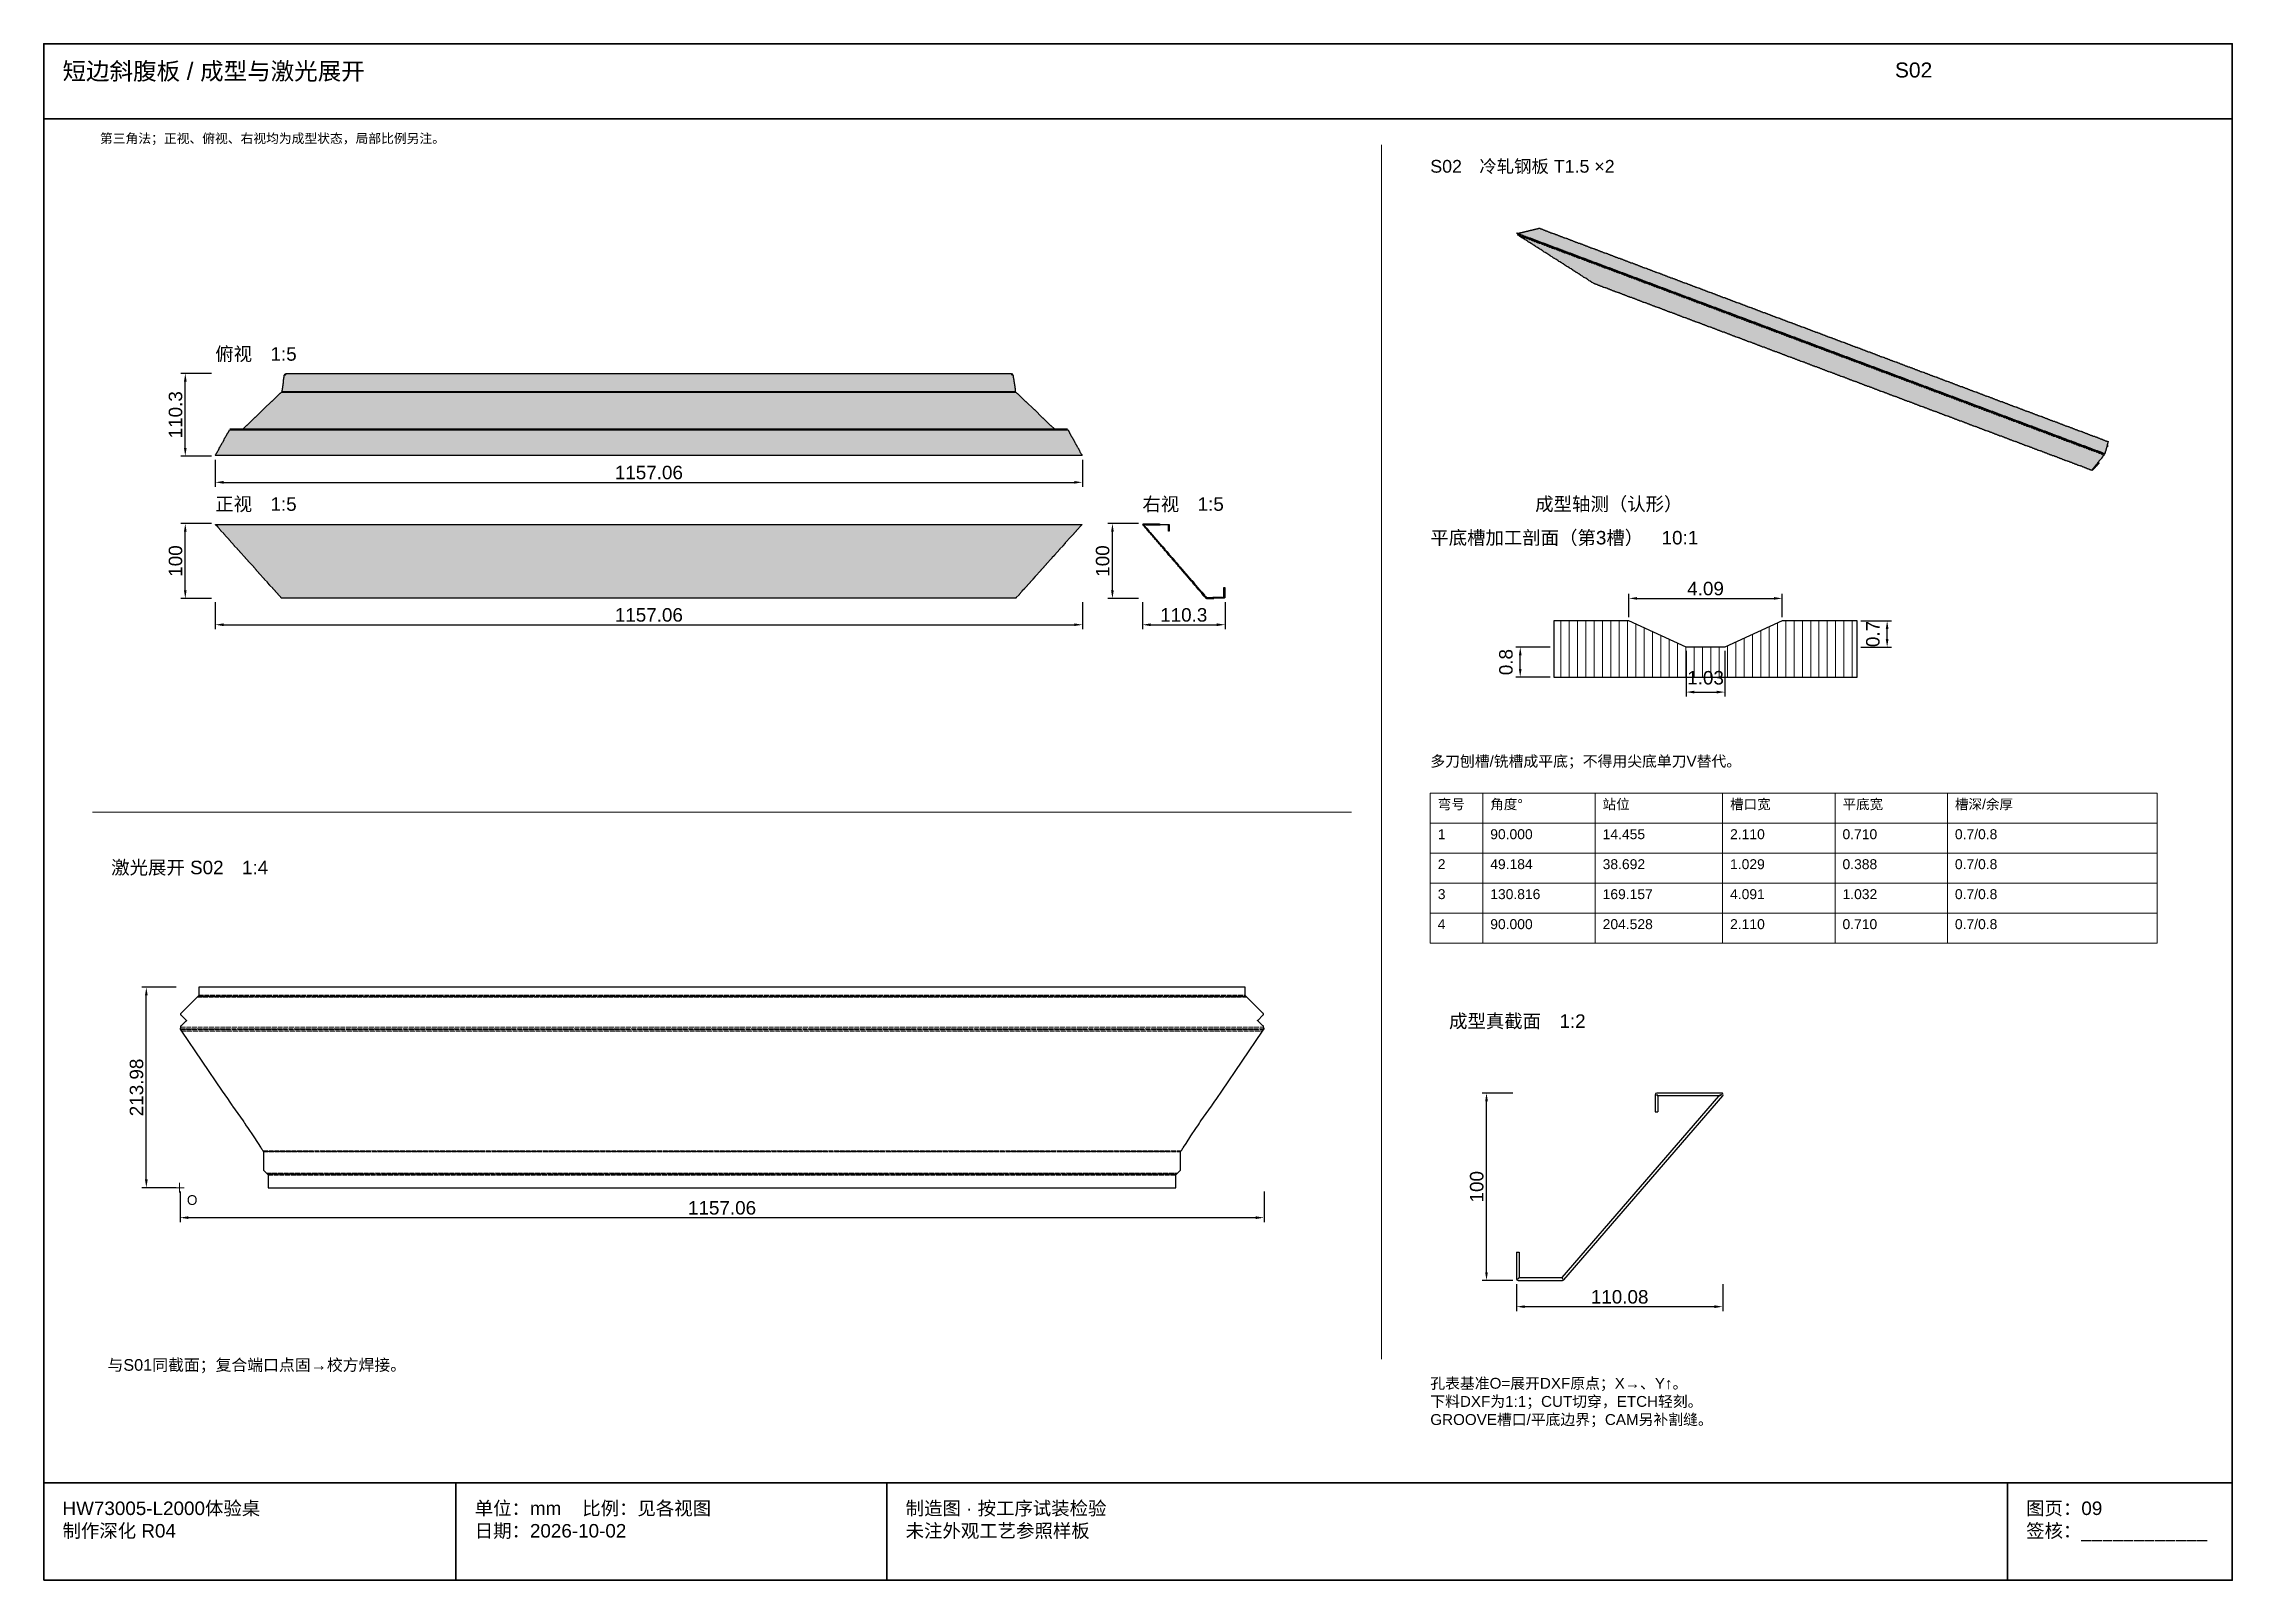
# Model space of a CAD drawing. Header units: millimetres. Extents: x 5 to 252589, y 5 to 415.
# Drawn here: x 96005 to 96589, y 5 to 415 of the extents above; entities that cross this region are included whole.
import ezdxf

# ---------------------------------------------------------------- set-up
doc = ezdxf.new("R2010")
doc.units = ezdxf.units.MM
doc.linetypes.add('CENTER', pattern=[5.08, 3.175, -0.635, 0.635, -0.635])
doc.linetypes.add('DASHED', pattern=[1.524, 1.27, -0.254])
for name, color, linetype, lineweight in [('CENTER', 8, 'CENTER', 13), ('DIM', 7, 'Continuous', 13), ('FRAME', 7, 'Continuous', 35), ('HATCH', 8, 'Continuous', 9), ('HIDDEN', 8, 'DASHED', 13), ('NOTE', 7, 'Continuous', 18), ('OUTLINE', 7, 'Continuous', 25)]:
    doc.layers.add(name, color=color, linetype=linetype, lineweight=lineweight)
doc.styles.add('CN', font='Arial Unicode.ttf')
doc.dimstyles.new('V0_1', dxfattribs={"dimtxt": 3.6, "dimasz": 2.2, "dimexe": 1.2, "dimexo": 1, "dimgap": 0.8, "dimtad": 1, "dimlfac": 0.1, "dimdsep": 46, "dimtxsty": 'CN', "dimcen": 2.5, "dimclrd": 7, "dimclre": 7, "dimclrt": 7, "dimazin": 3, "dimtfac": 1, "dimtmove": 0, "dimatfit": 3})
doc.dimstyles.new('V2', dxfattribs={"dimtxt": 3.6, "dimasz": 2.2, "dimexe": 1.2, "dimexo": 1, "dimgap": 0.8, "dimtad": 1, "dimlfac": 2, "dimdsep": 46, "dimtxsty": 'CN', "dimcen": 2.5, "dimclrd": 7, "dimclre": 7, "dimclrt": 7, "dimazin": 3, "dimtfac": 1, "dimtmove": 0, "dimatfit": 3})
doc.dimstyles.new('V4', dxfattribs={"dimtxt": 3.6, "dimasz": 2.2, "dimexe": 1.2, "dimexo": 1, "dimgap": 0.8, "dimtad": 1, "dimlfac": 4, "dimdsep": 46, "dimtxsty": 'CN', "dimcen": 2.5, "dimclrd": 7, "dimclre": 7, "dimclrt": 7, "dimazin": 3, "dimtfac": 1, "dimtmove": 0, "dimatfit": 3})
doc.dimstyles.new('V5', dxfattribs={"dimtxt": 3.6, "dimasz": 2.2, "dimexe": 1.2, "dimexo": 1, "dimgap": 0.8, "dimtad": 1, "dimlfac": 5, "dimdsep": 46, "dimtxsty": 'CN', "dimcen": 2.5, "dimclrd": 7, "dimclre": 7, "dimclrt": 7, "dimazin": 3, "dimtfac": 1, "dimtmove": 0, "dimatfit": 3})

msp = doc.modelspace()

# ---------------------------------------------------------------- texts
at = {"layer": 'NOTE', "attachment_point": 1, "style": 'CN'}
for s, insert, char_height, width in [('短边斜腹板 / 成型与激光展开', (96010, 410), 4.6, 484), ('S02', (96499, 410), 4, 90), ('第三角法；正视、俯视、右视均为成型状态，局部比例另注。', (96020, 391), 2.5, 360), ('S02\u3000冷轧钢板 T1.5 ×2', (96375, 384), 3.4, 200), ('俯视\u30001:5', (96050.76416, 334.03), 3.6, 180), ('正视\u30001:5', (96050.76416, 293.97), 3.6, 180), ('右视\u30001:5', (96298.17584, 293.97), 3.6, 180), ('成型轴测（认形）', (96403, 294), 3.6, 180), ('平底槽加工剖面（第3槽）\u300010:1', (96375, 285), 3.6, 180), ('多刀刨槽/铣槽成平底；不得用尖底单刀V替代。', (96375, 225), 2.9, 198), ('弯号', (96377, 213.4), 2.65, 10), ('角度°', (96391, 213.4), 2.65, 26), ('站位', (96421, 213.4), 2.65, 30), ('槽口宽', (96455, 213.4), 2.65, 26), ('平底宽', (96485, 213.4), 2.65, 26), ('槽深/余厚', (96515, 213.4), 2.65, 52), ('1', (96377, 205.4), 2.65, 10), ('90.000', (96391, 205.4), 2.65, 26), ('14.455', (96421, 205.4), 2.65, 30), ('2.110', (96455, 205.4), 2.65, 26), ('0.710', (96485, 205.4), 2.65, 26), ('0.7/0.8', (96515, 205.4), 2.65, 52), ('激光展开 S02\u30001:4', (96023, 197), 3.6, 180), ('2', (96377, 197.4), 2.65, 10), ('49.184', (96391, 197.4), 2.65, 26), ('38.692', (96421, 197.4), 2.65, 30), ('1.029', (96455, 197.4), 2.65, 26), ('0.388', (96485, 197.4), 2.65, 26), ('0.7/0.8', (96515, 197.4), 2.65, 52), ('3', (96377, 189.4), 2.65, 10), ('130.816', (96391, 189.4), 2.65, 26), ('169.157', (96421, 189.4), 2.65, 30), ('4.091', (96455, 189.4), 2.65, 26), ('1.032', (96485, 189.4), 2.65, 26), ('0.7/0.8', (96515, 189.4), 2.65, 52), ('4', (96377, 181.4), 2.65, 10), ('90.000', (96391, 181.4), 2.65, 26), ('204.528', (96421, 181.4), 2.65, 30), ('2.110', (96455, 181.4), 2.65, 26), ('0.710', (96485, 181.4), 2.65, 26), ('0.7/0.8', (96515, 181.4), 2.65, 52), ('成型真截面\u30001:2', (96380, 156), 3.6, 180), ('O', (96043.1875, 107.75214), 2.6, 10), ('与S01同截面；复合端口点固→校方焊接。', (96022, 64), 3.1, 330), ('孔表基准O=展开DXF原点；X→、Y↑。\\P下料DXF为1:1；CUT切穿，ETCH轻刻。\\PGROOVE槽口/平底边界；CAM另补割缝。', (96375, 59), 2.9, 202), ('HW73005-L2000体验桌\\P制作深化 R04', (96010, 26), 3.6, 100), ('单位：mm    比例：见各视图\\P日期：2026-10-02', (96120, 26), 3.6, 105), ('制造图 · 按工序试装检验\\P未注外观工艺参照样板', (96235, 26), 3.6, 289), ('图页：09\\P签核：____________', (96534, 26), 3.6, 55)]:
    msp.add_mtext(s, dxfattribs=dict(at, insert=insert, char_height=char_height, width=width))

# ---------------------------------------------------------------- dimensions: what is measured, and where the dimension line sits
at = {"layer": 'DIM'}
for base, p1, p2, dimstyle in [((96042.76416, 304.97), (96050.76416, 304.97), (96050.76416, 327.03), 'V5'), ((96042.76416, 266.97), (96050.76416, 266.97), (96050.76416, 286.97), 'V5'), ((96290.17584, 266.97), (96298.17584, 266.97), (96298.17584, 286.97), 'V5'), ((96496.90988, 254), (96488.90988, 254), (96488.90988, 261), 'V0_1'), ((96399, 246), (96408, 246), (96408, 254), 'V0_1'), ((96032.36769, 109.75214), (96041.36769, 109.75214), (96041.36769, 163.24786), 'V4'), ((96390, 85), (96398, 85), (96398, 135), 'V2')]:
    msp.add_linear_dim(base=base, p1=p1, p2=p2, angle=90, dimstyle=dimstyle, dxfattribs=at).render()
for base, p1, p2, dimstyle in [((96050.76416, 297.97), (96050.76416, 304.97), (96282.17584, 304.97), 'V5'), ((96428, 267), (96428, 261), (96468.90988, 261), 'V0_1'), ((96050.76416, 259.97), (96050.76416, 266.97), (96282.17584, 266.97), 'V5'), ((96298.17584, 259.97), (96298.17584, 266.97), (96320.23584, 266.97), 'V5'), ((96443.29498, 242), (96443.29498, 254), (96453.61491, 254), 'V0_1'), ((96041.36769, 101.75214), (96041.36769, 109.75214), (96330.63231, 109.75214), 'V4'), ((96398, 78), (96398, 85), (96453.04057, 85), 'V2')]:
    msp.add_linear_dim(base=base, p1=p1, p2=p2, dimstyle=dimstyle, dxfattribs=at).render()

# ---------------------------------------------------------------- hatches: boundary and pattern name
at = {"layer": 'HATCH', "true_color": 0x627d89}
h = msp.add_hatch(color=145, dxfattribs=at)
h.paths.add_polyline_path([(96555, 305.58333), (96554.91667, 305.5), (96554.83333, 305.5), (96554.91667, 305.58333), (96554.83333, 305.66667), (96554.58333, 305.58333), (96554.66667, 305.66667), (96554.58333, 305.75), (96554.33333, 305.66667), (96554.25, 305.75), (96554.16667, 305.75), (96554.25, 305.83333), (96554.16667, 305.91667), (96554.08333, 305.91667), (96554, 305.83333), (96553.91667, 305.83333), (96554, 305.91667), (96553.91667, 306), (96553.66667, 305.91667), (96553.58333, 306), (96553.5, 306), (96553.58333, 306.08333), (96553.5, 306.16667), (96553.41667, 306.16667), (96553.33333, 306.08333), (96553.25, 306.08333), (96553.33333, 306.16667), (96553.25, 306.25), (96553, 306.16667), (96552.91667, 306.25), (96552.83333, 306.25), (96552.91667, 306.33333), (96552.83333, 306.41667), (96552.75, 306.41667), (96552.66667, 306.33333), (96552.58333, 306.33333), (96552.66667, 306.41667), (96552.58333, 306.5), (96552.33333, 306.41667), (96552.25, 306.5), (96552.16667, 306.5), (96552.25, 306.58333), (96552.16667, 306.66667), (96552.08333, 306.66667), (96552, 306.58333), (96551.91667, 306.58333), (96552, 306.66667), (96551.91667, 306.75), (96551.66667, 306.66667), (96551.58333, 306.75), (96551.5, 306.75), (96551.58333, 306.83333), (96551.5, 306.91667), (96551.41667, 306.91667), (96551.33333, 306.83333), (96551.25, 306.83333), (96551.33333, 306.91667), (96551.25, 307), (96551, 306.91667), (96550.91667, 307), (96550.83333, 307), (96550.91667, 307.08333), (96550.83333, 307.16667), (96550.75, 307.16667), (96550.66667, 307.08333), (96550.58333, 307.08333), (96550.66667, 307.16667), (96550.58333, 307.25), (96550.33333, 307.16667), (96550.25, 307.25), (96550.16667, 307.25), (96550.25, 307.33333), (96550.16667, 307.41667), (96550.08333, 307.41667), (96550, 307.33333), (96549.91667, 307.33333), (96550, 307.41667), (96549.91667, 307.5), (96549.66667, 307.41667), (96549.58333, 307.5), (96549.5, 307.5), (96549.58333, 307.58333), (96549.5, 307.66667), (96549.41667, 307.66667), (96549.33333, 307.58333), (96549.25, 307.58333), (96549.33333, 307.66667), (96549.25, 307.75), (96549, 307.66667), (96548.91667, 307.75), (96548.83333, 307.75), (96548.91667, 307.83333), (96548.83333, 307.91667), (96548.75, 307.91667), (96548.66667, 307.83333), (96548.58333, 307.83333), (96548.66667, 307.91667), (96548.58333, 308), (96548.33333, 307.91667), (96548.25, 308), (96548.16667, 308), (96548.25, 308.08333), (96548.16667, 308.16667), (96548.08333, 308.16667), (96548, 308.08333), (96547.91667, 308.08333), (96548, 308.16667), (96547.91667, 308.25), (96547.66667, 308.16667), (96547.58333, 308.25), (96547.5, 308.25), (96547.58333, 308.33333), (96547.5, 308.41667), (96547.41667, 308.41667), (96547.33333, 308.33333), (96547.25, 308.33333), (96547.33333, 308.41667), (96547.25, 308.5), (96547, 308.41667), (96546.91667, 308.5), (96546.83333, 308.5), (96546.91667, 308.58333), (96546.83333, 308.66667), (96546.75, 308.66667), (96546.66667, 308.58333), (96546.58333, 308.58333), (96546.66667, 308.66667), (96546.58333, 308.75), (96546.33333, 308.66667), (96546.25, 308.75), (96546.16667, 308.75), (96546.25, 308.83333), (96546.16667, 308.91667), (96546.08333, 308.91667), (96546, 308.83333), (96545.91667, 308.83333), (96546, 308.91667), (96545.91667, 309), (96545.66667, 308.91667), (96545.58333, 309), (96545.5, 309), (96545.58333, 309.08333), (96545.5, 309.16667), (96545.41667, 309.16667), (96545.33333, 309.08333), (96545.25, 309.08333), (96545.33333, 309.16667), (96545.25, 309.25), (96545, 309.16667), (96544.91667, 309.25), (96544.83333, 309.25), (96544.91667, 309.33333), (96544.83333, 309.41667), (96544.75, 309.41667), (96544.66667, 309.33333), (96544.58333, 309.33333), (96544.66667, 309.41667), (96544.58333, 309.5), (96544.33333, 309.41667), (96544.25, 309.5), (96544.16667, 309.5), (96544.25, 309.58333), (96544.16667, 309.66667), (96544.08333, 309.66667), (96544, 309.58333), (96543.91667, 309.58333), (96544, 309.66667), (96543.91667, 309.75), (96543.66667, 309.66667), (96543.58333, 309.75), (96543.5, 309.75), (96543.58333, 309.83333), (96543.5, 309.91667), (96543.41667, 309.91667), (96543.33333, 309.83333), (96543.25, 309.83333), (96543.33333, 309.91667), (96543.25, 310), (96543, 309.91667), (96542.91667, 310), (96542.83333, 310), (96542.91667, 310.08333), (96542.83333, 310.16667), (96542.75, 310.16667), (96542.66667, 310.08333), (96542.58333, 310.08333), (96542.66667, 310.16667), (96542.58333, 310.25), (96542.33333, 310.16667), (96542.25, 310.25), (96542.16667, 310.25), (96542.25, 310.33333), (96542.16667, 310.41667), (96542.08333, 310.41667), (96542, 310.33333), (96541.91667, 310.33333), (96542, 310.41667), (96541.91667, 310.5), (96541.66667, 310.41667), (96541.58333, 310.5), (96541.5, 310.5), (96541.58333, 310.58333), (96541.5, 310.66667), (96541.41667, 310.66667), (96541.33333, 310.58333), (96541.25, 310.58333), (96541.33333, 310.66667), (96541.25, 310.75), (96541, 310.66667), (96540.91667, 310.75), (96540.83333, 310.75), (96540.91667, 310.83333), (96540.83333, 310.91667), (96540.75, 310.91667), (96540.66667, 310.83333), (96540.58333, 310.83333), (96540.66667, 310.91667), (96540.58333, 311), (96540.33333, 310.91667), (96540.25, 311), (96540.16667, 311), (96540.25, 311.08333), (96540.16667, 311.16667), (96540.08333, 311.16667), (96540, 311.08333), (96539.91667, 311.08333), (96540, 311.16667), (96539.91667, 311.25), (96539.66667, 311.16667), (96539.58333, 311.25), (96539.5, 311.25), (96539.58333, 311.33333), (96539.5, 311.41667), (96539.41667, 311.41667), (96539.33333, 311.33333), (96539.25, 311.33333), (96539.33333, 311.41667), (96539.25, 311.5), (96539, 311.41667), (96538.91667, 311.5), (96538.83333, 311.5), (96538.91667, 311.58333), (96538.83333, 311.66667), (96538.75, 311.66667), (96538.66667, 311.58333), (96538.58333, 311.58333), (96538.66667, 311.66667), (96538.58333, 311.75), (96538.33333, 311.66667), (96538.25, 311.75), (96538.16667, 311.75), (96538.25, 311.83333), (96538.16667, 311.91667), (96538.08333, 311.91667), (96538, 311.83333), (96537.91667, 311.83333), (96538, 311.91667), (96537.91667, 312), (96537.66667, 311.91667), (96537.58333, 312), (96537.5, 312), (96537.58333, 312.08333), (96537.5, 312.16667), (96537.41667, 312.16667), (96537.33333, 312.08333), (96537.25, 312.08333), (96537.33333, 312.16667), (96537.25, 312.25), (96537, 312.16667), (96536.91667, 312.25), (96536.83333, 312.25), (96536.91667, 312.33333), (96536.83333, 312.41667), (96536.75, 312.41667), (96536.66667, 312.33333), (96536.58333, 312.33333), (96536.66667, 312.41667), (96536.58333, 312.5), (96536.33333, 312.41667), (96536.25, 312.5), (96536.16667, 312.5), (96536.25, 312.58333), (96536.16667, 312.66667), (96536.08333, 312.66667), (96536, 312.58333), (96535.91667, 312.58333), (96536, 312.66667), (96535.91667, 312.75), (96535.66667, 312.66667), (96535.58333, 312.75), (96535.5, 312.75), (96535.58333, 312.83333), (96535.5, 312.91667), (96535.41667, 312.91667), (96535.33333, 312.83333), (96535.25, 312.83333), (96535.33333, 312.91667), (96535.25, 313), (96535, 312.91667), (96534.91667, 313), (96534.83333, 313), (96534.91667, 313.08333), (96534.83333, 313.16667), (96534.75, 313.16667), (96534.66667, 313.08333), (96534.58333, 313.08333), (96534.66667, 313.16667), (96534.58333, 313.25), (96534.33333, 313.16667), (96534.25, 313.25), (96534.16667, 313.25), (96534.25, 313.33333), (96534.16667, 313.41667), (96534.08333, 313.41667), (96534, 313.33333), (96533.91667, 313.33333), (96534, 313.41667), (96533.91667, 313.5), (96533.66667, 313.41667), (96533.58333, 313.5), (96533.5, 313.5), (96533.58333, 313.58333), (96533.5, 313.66667), (96533.41667, 313.66667), (96533.33333, 313.58333), (96533.25, 313.58333), (96533.33333, 313.66667), (96533.25, 313.75), (96533, 313.66667), (96532.91667, 313.75), (96532.83333, 313.75), (96532.91667, 313.83333), (96532.83333, 313.91667), (96532.75, 313.91667), (96532.66667, 313.83333), (96532.58333, 313.83333), (96532.66667, 313.91667), (96532.58333, 314), (96532.33333, 313.91667), (96532.25, 314), (96532.16667, 314), (96532.25, 314.08333), (96532.16667, 314.16667), (96532.08333, 314.16667), (96532, 314.08333), (96531.91667, 314.08333), (96532, 314.16667), (96531.91667, 314.25), (96531.66667, 314.16667), (96531.58333, 314.25), (96531.5, 314.25), (96531.58333, 314.33333), (96531.5, 314.41667), (96531.41667, 314.41667), (96531.33333, 314.33333), (96531.25, 314.33333), (96531.33333, 314.41667), (96531.25, 314.5), (96531, 314.41667), (96530.91667, 314.5), (96530.83333, 314.5), (96530.91667, 314.58333), (96530.83333, 314.66667), (96530.75, 314.66667), (96530.66667, 314.58333), (96530.58333, 314.58333), (96530.66667, 314.66667), (96530.58333, 314.75), (96530.33333, 314.66667), (96530.25, 314.75), (96530.16667, 314.75), (96530.25, 314.83333), (96530.16667, 314.91667), (96530.08333, 314.91667), (96530, 314.83333), (96529.91667, 314.83333), (96530, 314.91667), (96529.91667, 315), (96529.66667, 314.91667), (96529.58333, 315), (96529.5, 315), (96529.58333, 315.08333), (96529.5, 315.16667), (96529.41667, 315.16667), (96529.33333, 315.08333), (96529.25, 315.08333), (96529.33333, 315.16667), (96529.25, 315.25), (96529, 315.16667), (96528.91667, 315.25), (96528.83333, 315.25), (96528.91667, 315.33333), (96528.83333, 315.41667), (96528.75, 315.41667), (96528.66667, 315.33333), (96528.58333, 315.33333), (96528.66667, 315.41667), (96528.58333, 315.5), (96528.33333, 315.41667), (96528.25, 315.5), (96528.16667, 315.5), (96528.25, 315.58333), (96528.16667, 315.66667), (96528.08333, 315.66667), (96528, 315.58333), (96527.91667, 315.58333), (96528, 315.66667), (96527.91667, 315.75), (96527.66667, 315.66667), (96527.58333, 315.75), (96527.5, 315.75), (96527.58333, 315.83333), (96527.5, 315.91667), (96527.41667, 315.91667), (96527.33333, 315.83333), (96527.25, 315.83333), (96527.33333, 315.91667), (96527.25, 316), (96527, 315.91667), (96526.91667, 316), (96526.83333, 316), (96526.91667, 316.08333), (96526.83333, 316.16667), (96526.75, 316.16667), (96526.66667, 316.08333), (96526.58333, 316.08333), (96526.66667, 316.16667), (96526.58333, 316.25), (96526.33333, 316.16667), (96526.25, 316.25), (96526.16667, 316.25), (96526.25, 316.33333), (96526.16667, 316.41667), (96526.08333, 316.41667), (96526, 316.33333), (96525.91667, 316.33333), (96526, 316.41667), (96525.91667, 316.5), (96525.66667, 316.41667), (96525.58333, 316.5), (96525.5, 316.5), (96525.58333, 316.58333), (96525.5, 316.66667), (96525.41667, 316.66667), (96525.33333, 316.58333), (96525.25, 316.58333), (96525.33333, 316.66667), (96525.25, 316.75), (96525, 316.66667), (96524.91667, 316.75), (96524.83333, 316.75), (96524.91667, 316.83333), (96524.83333, 316.91667), (96524.75, 316.91667), (96524.66667, 316.83333), (96524.58333, 316.83333), (96524.66667, 316.91667), (96524.58333, 317), (96524.33333, 316.91667), (96524.25, 317), (96524.16667, 317), (96524.25, 317.08333), (96524.16667, 317.16667), (96524.08333, 317.16667), (96524, 317.08333), (96523.91667, 317.08333), (96524, 317.16667), (96523.91667, 317.25), (96523.66667, 317.16667), (96523.58333, 317.25), (96523.5, 317.25), (96523.58333, 317.33333), (96523.5, 317.41667), (96523.41667, 317.41667), (96523.33333, 317.33333), (96523.25, 317.33333), (96523.33333, 317.41667), (96523.25, 317.5), (96523, 317.41667), (96522.91667, 317.5), (96522.83333, 317.5), (96522.91667, 317.58333), (96522.83333, 317.66667), (96522.75, 317.66667), (96522.66667, 317.58333), (96522.58333, 317.58333), (96522.66667, 317.66667), (96522.58333, 317.75), (96522.33333, 317.66667), (96522.25, 317.75), (96522.16667, 317.75), (96522.25, 317.83333), (96522.16667, 317.91667), (96522.08333, 317.91667), (96522, 317.83333), (96521.91667, 317.83333), (96522, 317.91667), (96521.91667, 318), (96521.66667, 317.91667), (96521.58333, 318), (96521.5, 318), (96521.58333, 318.08333), (96521.5, 318.16667), (96521.41667, 318.16667), (96521.33333, 318.08333), (96521.25, 318.08333), (96521.33333, 318.16667), (96521.25, 318.25), (96521, 318.16667), (96520.91667, 318.25), (96520.83333, 318.25), (96520.91667, 318.33333), (96520.83333, 318.41667), (96520.75, 318.41667), (96520.66667, 318.33333), (96520.58333, 318.33333), (96520.66667, 318.41667), (96520.58333, 318.5), (96520.33333, 318.41667), (96520.25, 318.5), (96520.16667, 318.5), (96520.25, 318.58333), (96520.16667, 318.66667), (96520.08333, 318.66667), (96520, 318.58333), (96519.91667, 318.58333), (96520, 318.66667), (96519.91667, 318.75), (96519.66667, 318.66667), (96519.58333, 318.75), (96519.5, 318.75), (96519.58333, 318.83333), (96519.5, 318.91667), (96519.41667, 318.91667), (96519.33333, 318.83333), (96519.25, 318.83333), (96519.33333, 318.91667), (96519.25, 319), (96519, 318.91667), (96518.91667, 319), (96518.83333, 319), (96518.91667, 319.08333), (96518.83333, 319.16667), (96518.75, 319.16667), (96518.66667, 319.08333), (96518.58333, 319.08333), (96518.66667, 319.16667), (96518.58333, 319.25), (96518.33333, 319.16667), (96518.25, 319.25), (96518.16667, 319.25), (96518.25, 319.33333), (96518.16667, 319.41667), (96518.08333, 319.41667), (96518, 319.33333), (96517.91667, 319.33333), (96518, 319.41667), (96517.91667, 319.5), (96517.66667, 319.41667), (96517.58333, 319.5), (96517.5, 319.5), (96517.58333, 319.58333), (96517.5, 319.66667), (96517.41667, 319.66667), (96517.33333, 319.58333), (96517.25, 319.58333), (96517.33333, 319.66667), (96517.25, 319.75), (96517, 319.66667), (96516.91667, 319.75), (96516.83333, 319.75), (96516.91667, 319.83333), (96516.83333, 319.91667), (96516.75, 319.91667), (96516.66667, 319.83333), (96516.58333, 319.83333), (96516.66667, 319.91667), (96516.58333, 320), (96516.33333, 319.91667), (96516.25, 320), (96516.16667, 320), (96516.25, 320.08333), (96516.16667, 320.16667), (96516.08333, 320.16667), (96516, 320.08333), (96515.91667, 320.08333), (96516, 320.16667), (96515.91667, 320.25), (96515.66667, 320.16667), (96515.58333, 320.25), (96515.5, 320.25), (96515.58333, 320.33333), (96515.5, 320.41667), (96515.41667, 320.41667), (96515.33333, 320.33333), (96515.25, 320.33333), (96515.33333, 320.41667), (96515.25, 320.5), (96515, 320.41667), (96514.91667, 320.5), (96514.83333, 320.5), (96514.91667, 320.58333), (96514.83333, 320.66667), (96514.75, 320.66667), (96514.66667, 320.58333), (96514.58333, 320.58333), (96514.66667, 320.66667), (96514.58333, 320.75), (96514.33333, 320.66667), (96514.25, 320.75), (96514.16667, 320.75), (96514.25, 320.83333), (96514.16667, 320.91667), (96514.08333, 320.91667), (96514, 320.83333), (96513.91667, 320.83333), (96514, 320.91667), (96513.91667, 321), (96513.66667, 320.91667), (96513.58333, 321), (96513.5, 321), (96513.58333, 321.08333), (96513.5, 321.16667), (96513.41667, 321.16667), (96513.33333, 321.08333), (96513.25, 321.08333), (96513.33333, 321.16667), (96513.25, 321.25), (96513, 321.16667), (96512.91667, 321.25), (96512.83333, 321.25), (96512.91667, 321.33333), (96512.83333, 321.41667), (96512.75, 321.41667), (96512.66667, 321.33333), (96512.58333, 321.33333), (96512.66667, 321.41667), (96512.58333, 321.5), (96512.33333, 321.41667), (96512.25, 321.5), (96512.16667, 321.5), (96512.25, 321.58333), (96512.16667, 321.66667), (96512.08333, 321.66667), (96512, 321.58333), (96511.91667, 321.58333), (96512, 321.66667), (96511.91667, 321.75), (96511.66667, 321.66667), (96511.58333, 321.75), (96511.5, 321.75), (96511.58333, 321.83333), (96511.5, 321.91667), (96511.41667, 321.91667), (96511.33333, 321.83333), (96511.25, 321.83333), (96511.33333, 321.91667), (96511.25, 322), (96511, 321.91667), (96510.91667, 322), (96510.83333, 322), (96510.91667, 322.08333), (96510.83333, 322.16667), (96510.75, 322.16667), (96510.66667, 322.08333), (96510.58333, 322.08333), (96510.66667, 322.16667), (96510.58333, 322.25), (96510.33333, 322.16667), (96510.25, 322.25), (96510.16667, 322.25), (96510.25, 322.33333), (96510.16667, 322.41667), (96510.08333, 322.41667), (96510, 322.33333), (96509.91667, 322.33333), (96510, 322.41667), (96509.91667, 322.5), (96509.66667, 322.41667), (96509.58333, 322.5), (96509.5, 322.5), (96509.58333, 322.58333), (96509.5, 322.66667), (96509.41667, 322.66667), (96509.33333, 322.58333), (96509.25, 322.58333), (96509.33333, 322.66667), (96509.25, 322.75), (96509, 322.66667), (96508.91667, 322.75), (96508.83333, 322.75), (96508.91667, 322.83333), (96508.83333, 322.91667), (96508.75, 322.91667), (96508.66667, 322.83333), (96508.58333, 322.83333), (96508.66667, 322.91667), (96508.58333, 323), (96508.33333, 322.91667), (96508.25, 323), (96508.16667, 323), (96508.25, 323.08333), (96508.16667, 323.16667), (96508.08333, 323.16667), (96508, 323.08333), (96507.91667, 323.08333), (96508, 323.16667), (96507.91667, 323.25), (96507.66667, 323.16667), (96507.58333, 323.25), (96507.5, 323.25), (96507.58333, 323.33333), (96507.5, 323.41667), (96507.41667, 323.41667), (96507.33333, 323.33333), (96507.25, 323.33333), (96507.33333, 323.41667), (96507.25, 323.5), (96507, 323.41667), (96506.91667, 323.5), (96506.83333, 323.5), (96506.91667, 323.58333), (96506.83333, 323.66667), (96506.75, 323.66667), (96506.66667, 323.58333), (96506.58333, 323.58333), (96506.66667, 323.66667), (96506.58333, 323.75), (96506.33333, 323.66667), (96506.25, 323.75), (96506.16667, 323.75), (96506.25, 323.83333), (96506.16667, 323.91667), (96506.08333, 323.91667), (96506, 323.83333), (96505.91667, 323.83333), (96506, 323.91667), (96505.91667, 324), (96505.66667, 323.91667), (96505.58333, 324), (96505.5, 324), (96505.58333, 324.08333), (96505.5, 324.16667), (96505.41667, 324.16667), (96505.33333, 324.08333), (96505.25, 324.08333), (96505.33333, 324.16667), (96505.25, 324.25), (96505, 324.16667), (96504.91667, 324.25), (96504.83333, 324.25), (96504.91667, 324.33333), (96504.83333, 324.41667), (96504.75, 324.41667), (96504.66667, 324.33333), (96504.58333, 324.33333), (96504.66667, 324.41667), (96504.58333, 324.5), (96504.33333, 324.41667), (96504.25, 324.5), (96504.16667, 324.5), (96504.25, 324.58333), (96504.16667, 324.66667), (96504.08333, 324.66667), (96504, 324.58333), (96503.91667, 324.58333), (96504, 324.66667), (96503.91667, 324.75), (96503.66667, 324.66667), (96503.58333, 324.75), (96503.5, 324.75), (96503.58333, 324.83333), (96503.5, 324.91667), (96503.41667, 324.91667), (96503.33333, 324.83333), (96503.25, 324.83333), (96503.33333, 324.91667), (96503.25, 325), (96503, 324.91667), (96502.91667, 325), (96502.83333, 325), (96502.91667, 325.08333), (96502.83333, 325.16667), (96502.75, 325.16667), (96502.66667, 325.08333), (96502.58333, 325.08333), (96502.66667, 325.16667), (96502.58333, 325.25), (96502.33333, 325.16667), (96502.25, 325.25), (96502.16667, 325.25), (96502.25, 325.33333), (96502.16667, 325.41667), (96502.08333, 325.41667), (96502, 325.33333), (96501.91667, 325.33333), (96502, 325.41667), (96501.91667, 325.5), (96501.66667, 325.41667), (96501.58333, 325.5), (96501.5, 325.5), (96501.58333, 325.58333), (96501.5, 325.66667), (96501.41667, 325.66667), (96501.33333, 325.58333), (96501.25, 325.58333), (96501.33333, 325.66667), (96501.25, 325.75), (96501, 325.66667), (96500.91667, 325.75), (96500.83333, 325.75), (96500.91667, 325.83333), (96500.83333, 325.91667), (96500.75, 325.91667), (96500.66667, 325.83333), (96500.58333, 325.83333), (96500.66667, 325.91667), (96500.58333, 326), (96500.33333, 325.91667), (96500.25, 326), (96500.16667, 326), (96500.25, 326.08333), (96500.16667, 326.16667), (96500.08333, 326.16667), (96500, 326.08333), (96499.91667, 326.08333), (96500, 326.16667), (96499.91667, 326.25), (96499.66667, 326.16667), (96499.58333, 326.25), (96499.5, 326.25), (96499.58333, 326.33333), (96499.5, 326.41667), (96499.41667, 326.41667), (96499.33333, 326.33333), (96499.25, 326.33333), (96499.33333, 326.41667), (96499.25, 326.5), (96499, 326.41667), (96498.91667, 326.5), (96498.83333, 326.5), (96498.91667, 326.58333), (96498.83333, 326.66667), (96498.75, 326.66667), (96498.66667, 326.58333), (96498.58333, 326.58333), (96498.66667, 326.66667), (96498.58333, 326.75), (96498.33333, 326.66667), (96498.25, 326.75), (96498.16667, 326.75), (96498.25, 326.83333), (96498.16667, 326.91667), (96498.08333, 326.91667), (96498, 326.83333), (96497.91667, 326.83333), (96498, 326.91667), (96497.91667, 327), (96497.66667, 326.91667), (96497.58333, 327), (96497.5, 327), (96497.58333, 327.08333), (96497.5, 327.16667), (96497.41667, 327.16667), (96497.33333, 327.08333), (96497.25, 327.08333), (96497.33333, 327.16667), (96497.25, 327.25), (96497, 327.16667), (96496.91667, 327.25), (96496.83333, 327.25), (96496.91667, 327.33333), (96496.83333, 327.41667), (96496.75, 327.41667), (96496.66667, 327.33333), (96496.58333, 327.33333), (96496.66667, 327.41667), (96496.58333, 327.5), (96496.33333, 327.41667), (96496.25, 327.5), (96496.16667, 327.5), (96496.25, 327.58333), (96496.16667, 327.66667), (96496.08333, 327.66667), (96496, 327.58333), (96495.91667, 327.58333), (96496, 327.66667), (96495.91667, 327.75), (96495.66667, 327.66667), (96495.58333, 327.75), (96495.5, 327.75), (96495.58333, 327.83333), (96495.5, 327.91667), (96495.41667, 327.91667), (96495.33333, 327.83333), (96495.25, 327.83333), (96495.33333, 327.91667), (96495.25, 328), (96495, 327.91667), (96494.91667, 328), (96494.83333, 328), (96494.91667, 328.08333), (96494.83333, 328.16667), (96494.75, 328.16667), (96494.66667, 328.08333), (96494.58333, 328.08333), (96494.66667, 328.16667), (96494.58333, 328.25), (96494.33333, 328.16667), (96494.25, 328.25), (96494.16667, 328.25), (96494.25, 328.33333), (96494.16667, 328.41667), (96494.08333, 328.41667), (96494, 328.33333), (96493.91667, 328.33333), (96494, 328.41667), (96493.91667, 328.5), (96493.66667, 328.41667), (96493.58333, 328.5), (96493.5, 328.5), (96493.58333, 328.58333), (96493.5, 328.66667), (96493.41667, 328.66667), (96493.33333, 328.58333), (96493.25, 328.58333), (96493.33333, 328.66667), (96493.25, 328.75), (96493, 328.66667), (96492.91667, 328.75), (96492.83333, 328.75), (96492.91667, 328.83333), (96492.83333, 328.91667), (96492.75, 328.91667), (96492.66667, 328.83333), (96492.58333, 328.83333), (96492.66667, 328.91667), (96492.58333, 329), (96492.33333, 328.91667), (96492.25, 329), (96492.16667, 329), (96492.25, 329.08333), (96492.16667, 329.16667), (96492.08333, 329.16667), (96492, 329.08333), (96491.91667, 329.08333), (96492, 329.16667), (96491.91667, 329.25), (96491.66667, 329.16667), (96491.58333, 329.25), (96491.5, 329.25), (96491.58333, 329.33333), (96491.5, 329.41667), (96491.41667, 329.41667), (96491.33333, 329.33333), (96491.25, 329.33333), (96491.33333, 329.41667), (96491.25, 329.5), (96491, 329.41667), (96490.91667, 329.5), (96490.83333, 329.5), (96490.91667, 329.58333), (96490.83333, 329.66667), (96490.75, 329.66667), (96490.66667, 329.58333), (96490.58333, 329.58333), (96490.66667, 329.66667), (96490.58333, 329.75), (96490.33333, 329.66667), (96490.25, 329.75), (96490.16667, 329.75), (96490.25, 329.83333), (96490.16667, 329.91667), (96490.08333, 329.91667), (96490, 329.83333), (96489.91667, 329.83333), (96490, 329.91667), (96489.91667, 330), (96489.66667, 329.91667), (96489.58333, 330), (96489.5, 330), (96489.58333, 330.08333), (96489.5, 330.16667), (96489.41667, 330.16667), (96489.33333, 330.08333), (96489.25, 330.08333), (96489.33333, 330.16667), (96489.25, 330.25), (96489, 330.16667), (96488.91667, 330.25), (96488.83333, 330.25), (96488.91667, 330.33333), (96488.83333, 330.41667), (96488.75, 330.41667), (96488.66667, 330.33333), (96488.58333, 330.33333), (96488.66667, 330.41667), (96488.58333, 330.5), (96488.33333, 330.41667), (96488.25, 330.5), (96488.16667, 330.5), (96488.25, 330.58333), (96488.16667, 330.66667), (96488.08333, 330.66667), (96488, 330.58333), (96487.91667, 330.58333), (96488, 330.66667), (96487.91667, 330.75), (96487.66667, 330.66667), (96487.58333, 330.75), (96487.5, 330.75), (96487.58333, 330.83333), (96487.5, 330.91667), (96487.41667, 330.91667), (96487.33333, 330.83333), (96487.25, 330.83333), (96487.33333, 330.91667), (96487.25, 331), (96487, 330.91667), (96486.91667, 331), (96486.83333, 331), (96486.91667, 331.08333), (96486.83333, 331.16667), (96486.75, 331.16667), (96486.66667, 331.08333), (96486.58333, 331.08333), (96486.66667, 331.16667), (96486.58333, 331.25), (96486.33333, 331.16667), (96486.25, 331.25), (96486.16667, 331.25), (96486.25, 331.33333), (96486.16667, 331.41667), (96486.08333, 331.41667), (96486, 331.33333), (96485.91667, 331.33333), (96486, 331.41667), (96485.91667, 331.5), (96485.66667, 331.41667), (96485.58333, 331.5), (96485.5, 331.5), (96485.58333, 331.58333), (96485.5, 331.66667), (96485.41667, 331.66667), (96485.33333, 331.58333), (96485.25, 331.58333), (96485.33333, 331.66667), (96485.25, 331.75), (96485, 331.66667), (96484.91667, 331.75), (96484.83333, 331.75), (96484.91667, 331.83333), (96484.83333, 331.91667), (96484.75, 331.91667), (96484.66667, 331.83333), (96484.58333, 331.83333), (96484.66667, 331.91667), (96484.58333, 332), (96484.33333, 331.91667), (96484.25, 332), (96484.16667, 332), (96484.25, 332.08333), (96484.16667, 332.16667), (96484.08333, 332.16667), (96484, 332.08333), (96483.91667, 332.08333), (96484, 332.16667), (96483.91667, 332.25), (96483.66667, 332.16667), (96483.58333, 332.25), (96483.5, 332.25), (96483.58333, 332.33333), (96483.5, 332.41667), (96483.41667, 332.41667), (96483.33333, 332.33333), (96483.25, 332.33333), (96483.33333, 332.41667), (96483.25, 332.5), (96483, 332.41667), (96482.91667, 332.5), (96482.83333, 332.5), (96482.91667, 332.58333), (96482.83333, 332.66667), (96482.75, 332.66667), (96482.66667, 332.58333), (96482.58333, 332.58333), (96482.66667, 332.66667), (96482.58333, 332.75), (96482.33333, 332.66667), (96482.25, 332.75), (96482.16667, 332.75), (96482.25, 332.83333), (96482.16667, 332.91667), (96482.08333, 332.91667), (96482, 332.83333), (96481.91667, 332.83333), (96482, 332.91667), (96481.91667, 333), (96481.66667, 332.91667), (96481.58333, 333), (96481.5, 333), (96481.58333, 333.08333), (96481.5, 333.16667), (96481.41667, 333.16667), (96481.33333, 333.08333), (96481.25, 333.08333), (96481.33333, 333.16667), (96481.25, 333.25), (96481, 333.16667), (96480.91667, 333.25), (96480.83333, 333.25), (96480.91667, 333.33333), (96480.83333, 333.41667), (96480.75, 333.41667), (96480.66667, 333.33333), (96480.58333, 333.33333), (96480.66667, 333.41667), (96480.58333, 333.5), (96480.33333, 333.41667), (96480.25, 333.5), (96480.16667, 333.5), (96480.25, 333.58333), (96480.16667, 333.66667), (96480.08333, 333.66667), (96480, 333.58333), (96479.91667, 333.58333), (96480, 333.66667), (96479.91667, 333.75), (96479.66667, 333.66667), (96479.58333, 333.75), (96479.5, 333.75), (96479.58333, 333.83333), (96479.5, 333.91667), (96479.41667, 333.91667), (96479.33333, 333.83333), (96479.25, 333.83333), (96479.33333, 333.91667), (96479.25, 334), (96479, 333.91667), (96478.91667, 334), (96478.83333, 334), (96478.91667, 334.08333), (96478.83333, 334.16667), (96478.75, 334.16667), (96478.66667, 334.08333), (96478.58333, 334.08333), (96478.66667, 334.16667), (96478.58333, 334.25), (96478.33333, 334.16667), (96478.25, 334.25), (96478.16667, 334.25), (96478.25, 334.33333), (96478.16667, 334.41667), (96478.08333, 334.41667), (96478, 334.33333), (96477.91667, 334.33333), (96478, 334.41667), (96477.91667, 334.5), (96477.66667, 334.41667), (96477.58333, 334.5), (96477.5, 334.5), (96477.58333, 334.58333), (96477.5, 334.66667), (96477.41667, 334.66667), (96477.33333, 334.58333), (96477.25, 334.58333), (96477.33333, 334.66667), (96477.25, 334.75), (96477, 334.66667), (96476.91667, 334.75), (96476.83333, 334.75), (96476.91667, 334.83333), (96476.83333, 334.91667), (96476.75, 334.91667), (96476.66667, 334.83333), (96476.58333, 334.83333), (96476.66667, 334.91667), (96476.58333, 335), (96476.33333, 334.91667), (96476.25, 335), (96476.16667, 335), (96476.25, 335.08333), (96476.16667, 335.16667), (96476.08333, 335.16667), (96476, 335.08333), (96475.91667, 335.08333), (96476, 335.16667), (96475.91667, 335.25), (96475.66667, 335.16667), (96475.58333, 335.25), (96475.5, 335.25), (96475.58333, 335.33333), (96475.5, 335.41667), (96475.41667, 335.41667), (96475.33333, 335.33333), (96475.25, 335.33333), (96475.33333, 335.41667), (96475.25, 335.5), (96475, 335.41667), (96474.91667, 335.5), (96474.83333, 335.5), (96474.91667, 335.58333), (96474.83333, 335.66667), (96474.75, 335.66667), (96474.66667, 335.58333), (96474.58333, 335.58333), (96474.66667, 335.66667), (96474.58333, 335.75), (96474.33333, 335.66667), (96474.25, 335.75), (96474.16667, 335.75), (96474.25, 335.83333), (96474.16667, 335.91667), (96474.08333, 335.91667), (96474, 335.83333), (96473.91667, 335.83333), (96474, 335.91667), (96473.91667, 336), (96473.66667, 335.91667), (96473.58333, 336), (96473.5, 336), (96473.58333, 336.08333), (96473.5, 336.16667), (96473.41667, 336.16667), (96473.33333, 336.08333), (96473.25, 336.08333), (96473.33333, 336.16667), (96473.25, 336.25), (96473, 336.16667), (96472.91667, 336.25), (96472.83333, 336.25), (96472.91667, 336.33333), (96472.83333, 336.41667), (96472.75, 336.41667), (96472.66667, 336.33333), (96472.58333, 336.33333), (96472.66667, 336.41667), (96472.58333, 336.5), (96472.33333, 336.41667), (96472.25, 336.5), (96472.16667, 336.5), (96472.25, 336.58333), (96472.16667, 336.66667), (96472.08333, 336.66667), (96472, 336.58333), (96471.91667, 336.58333), (96472, 336.66667), (96471.91667, 336.75), (96471.66667, 336.66667), (96471.58333, 336.75), (96471.5, 336.75), (96471.58333, 336.83333), (96471.5, 336.91667), (96471.41667, 336.91667), (96471.33333, 336.83333), (96471.25, 336.83333), (96471.33333, 336.91667), (96471.25, 337), (96471, 336.91667), (96470.91667, 337), (96470.83333, 337), (96470.91667, 337.08333), (96470.83333, 337.16667), (96470.75, 337.16667), (96470.66667, 337.08333), (96470.58333, 337.08333), (96470.66667, 337.16667), (96470.58333, 337.25), (96470.33333, 337.16667), (96470.25, 337.25), (96470.16667, 337.25), (96470.25, 337.33333), (96470.16667, 337.41667), (96470.08333, 337.41667), (96470, 337.33333), (96469.91667, 337.33333), (96470, 337.41667), (96469.91667, 337.5), (96469.66667, 337.41667), (96469.58333, 337.5), (96469.5, 337.5), (96469.58333, 337.58333), (96469.5, 337.66667), (96469.41667, 337.66667), (96469.33333, 337.58333), (96469.25, 337.58333), (96469.33333, 337.66667), (96469.25, 337.75), (96469, 337.66667), (96468.91667, 337.75), (96468.83333, 337.75), (96468.91667, 337.83333), (96468.83333, 337.91667), (96468.75, 337.91667), (96468.66667, 337.83333), (96468.58333, 337.83333), (96468.66667, 337.91667), (96468.58333, 338), (96468.33333, 337.91667), (96468.25, 338), (96468.16667, 338), (96468.25, 338.08333), (96468.16667, 338.16667), (96468.08333, 338.16667), (96468, 338.08333), (96467.91667, 338.08333), (96468, 338.16667), (96467.91667, 338.25), (96467.66667, 338.16667), (96467.58333, 338.25), (96467.5, 338.25), (96467.58333, 338.33333), (96467.5, 338.41667), (96467.41667, 338.41667), (96467.33333, 338.33333), (96467.25, 338.33333), (96467.33333, 338.41667), (96467.25, 338.5), (96467, 338.41667), (96466.91667, 338.5), (96466.83333, 338.5), (96466.91667, 338.58333), (96466.83333, 338.66667), (96466.75, 338.66667), (96466.66667, 338.58333), (96466.58333, 338.58333), (96466.66667, 338.66667), (96466.58333, 338.75), (96466.33333, 338.66667), (96466.25, 338.75), (96466.16667, 338.75), (96466.25, 338.83333), (96466.16667, 338.91667), (96466.08333, 338.91667), (96466, 338.83333), (96465.91667, 338.83333), (96466, 338.91667), (96465.91667, 339), (96465.66667, 338.91667), (96465.58333, 339), (96465.5, 339), (96465.58333, 339.08333), (96465.5, 339.16667), (96465.41667, 339.16667), (96465.33333, 339.08333), (96465.25, 339.08333), (96465.33333, 339.16667), (96465.25, 339.25), (96465, 339.16667), (96464.91667, 339.25), (96464.83333, 339.25), (96464.91667, 339.33333), (96464.83333, 339.41667), (96464.75, 339.41667), (96464.66667, 339.33333), (96464.58333, 339.33333), (96464.66667, 339.41667), (96464.58333, 339.5), (96464.33333, 339.41667), (96464.25, 339.5), (96464.16667, 339.5), (96464.25, 339.58333), (96464.16667, 339.66667), (96464.08333, 339.66667), (96464, 339.58333), (96463.91667, 339.58333), (96464, 339.66667), (96463.91667, 339.75), (96463.66667, 339.66667), (96463.58333, 339.75), (96463.5, 339.75), (96463.58333, 339.83333), (96463.5, 339.91667), (96463.41667, 339.91667), (96463.33333, 339.83333), (96463.25, 339.83333), (96463.33333, 339.91667), (96463.25, 340), (96463, 339.91667), (96462.91667, 340), (96462.83333, 340), (96462.91667, 340.08333), (96462.83333, 340.16667), (96462.75, 340.16667), (96462.66667, 340.08333), (96462.58333, 340.08333), (96462.66667, 340.16667), (96462.58333, 340.25), (96462.33333, 340.16667), (96462.25, 340.25), (96462.16667, 340.25), (96462.25, 340.33333), (96462.16667, 340.41667), (96462.08333, 340.41667), (96462, 340.33333), (96461.91667, 340.33333), (96462, 340.41667), (96461.91667, 340.5), (96461.66667, 340.41667), (96461.58333, 340.5), (96461.5, 340.5), (96461.58333, 340.58333), (96461.5, 340.66667), (96461.41667, 340.66667), (96461.33333, 340.58333), (96461.25, 340.58333), (96461.33333, 340.66667), (96461.25, 340.75), (96461, 340.66667), (96460.91667, 340.75), (96460.83333, 340.75), (96460.91667, 340.83333), (96460.83333, 340.91667), (96460.75, 340.91667), (96460.66667, 340.83333), (96460.58333, 340.83333), (96460.66667, 340.91667), (96460.58333, 341), (96460.33333, 340.91667), (96460.25, 341), (96460.16667, 341), (96460.25, 341.08333), (96460.16667, 341.16667), (96460.08333, 341.16667), (96460, 341.08333), (96459.91667, 341.08333), (96460, 341.16667), (96459.91667, 341.25), (96459.66667, 341.16667), (96459.58333, 341.25), (96459.5, 341.25), (96459.58333, 341.33333), (96459.5, 341.41667), (96459.41667, 341.41667), (96459.33333, 341.33333), (96459.25, 341.33333), (96459.33333, 341.41667), (96459.25, 341.5), (96459, 341.41667), (96458.91667, 341.5), (96458.83333, 341.5), (96458.91667, 341.58333), (96458.83333, 341.66667), (96458.75, 341.66667), (96458.66667, 341.58333), (96458.58333, 341.58333), (96458.66667, 341.66667), (96458.58333, 341.75), (96458.33333, 341.66667), (96458.25, 341.75), (96458.16667, 341.75), (96458.25, 341.83333), (96458.16667, 341.91667), (96458.08333, 341.91667), (96458, 341.83333), (96457.91667, 341.83333), (96458, 341.91667), (96457.91667, 342), (96457.66667, 341.91667), (96457.58333, 342), (96457.5, 342), (96457.58333, 342.08333), (96457.5, 342.16667), (96457.41667, 342.16667), (96457.33333, 342.08333), (96457.25, 342.08333), (96457.33333, 342.16667), (96457.25, 342.25), (96457, 342.16667), (96456.91667, 342.25), (96456.83333, 342.25), (96456.91667, 342.33333), (96456.83333, 342.41667), (96456.75, 342.41667), (96456.66667, 342.33333), (96456.58333, 342.33333), (96456.66667, 342.41667), (96456.58333, 342.5), (96456.33333, 342.41667), (96456.25, 342.5), (96456.16667, 342.5), (96456.25, 342.58333), (96456.16667, 342.66667), (96456.08333, 342.66667), (96456, 342.58333), (96455.91667, 342.58333), (96456, 342.66667), (96455.91667, 342.75), (96455.66667, 342.66667), (96455.58333, 342.75), (96455.5, 342.75), (96455.58333, 342.83333), (96455.5, 342.91667), (96455.41667, 342.91667), (96455.33333, 342.83333), (96455.25, 342.83333), (96455.33333, 342.91667), (96455.25, 343), (96455, 342.91667), (96454.91667, 343), (96454.83333, 343), (96454.91667, 343.08333), (96454.83333, 343.16667), (96454.75, 343.16667), (96454.66667, 343.08333), (96454.58333, 343.08333), (96454.66667, 343.16667), (96454.58333, 343.25), (96454.33333, 343.16667), (96454.25, 343.25), (96454.16667, 343.25), (96454.25, 343.33333), (96454.16667, 343.41667), (96454.08333, 343.41667), (96454, 343.33333), (96453.91667, 343.33333), (96454, 343.41667), (96453.91667, 343.5), (96453.66667, 343.41667), (96453.58333, 343.5), (96453.5, 343.5), (96453.58333, 343.58333), (96453.5, 343.66667), (96453.41667, 343.66667), (96453.33333, 343.58333), (96453.25, 343.58333), (96453.33333, 343.66667), (96453.25, 343.75), (96453, 343.66667), (96452.91667, 343.75), (96452.83333, 343.75), (96452.91667, 343.83333), (96452.83333, 343.91667), (96452.75, 343.91667), (96452.66667, 343.83333), (96452.58333, 343.83333), (96452.66667, 343.91667), (96452.58333, 344), (96452.33333, 343.91667), (96452.25, 344), (96452.16667, 344), (96452.25, 344.08333), (96452.16667, 344.16667), (96452.08333, 344.16667), (96452, 344.08333), (96451.91667, 344.08333), (96452, 344.16667), (96451.91667, 344.25), (96451.66667, 344.16667), (96451.58333, 344.25), (96451.5, 344.25), (96451.58333, 344.33333), (96451.5, 344.41667), (96451.41667, 344.41667), (96451.33333, 344.33333), (96451.25, 344.33333), (96451.33333, 344.41667), (96451.25, 344.5), (96451, 344.41667), (96450.91667, 344.5), (96450.83333, 344.5), (96450.91667, 344.58333), (96450.83333, 344.66667), (96450.75, 344.66667), (96450.66667, 344.58333), (96450.58333, 344.58333), (96450.66667, 344.66667), (96450.58333, 344.75), (96450.33333, 344.66667), (96450.25, 344.75), (96450.16667, 344.75), (96450.25, 344.83333), (96450.16667, 344.91667), (96450.08333, 344.91667), (96450, 344.83333), (96449.91667, 344.83333), (96450, 344.91667), (96449.91667, 345), (96449.66667, 344.91667), (96449.58333, 345), (96449.5, 345), (96449.58333, 345.08333), (96449.5, 345.16667), (96449.41667, 345.16667), (96449.33333, 345.08333), (96449.25, 345.08333), (96449.33333, 345.16667), (96449.25, 345.25), (96449, 345.16667), (96448.91667, 345.25), (96448.83333, 345.25), (96448.91667, 345.33333), (96448.83333, 345.41667), (96448.75, 345.41667), (96448.66667, 345.33333), (96448.58333, 345.33333), (96448.66667, 345.41667), (96448.58333, 345.5), (96448.33333, 345.41667), (96448.25, 345.5), (96448.16667, 345.5), (96448.25, 345.58333), (96448.16667, 345.66667), (96448.08333, 345.66667), (96448, 345.58333), (96447.91667, 345.58333), (96448, 345.66667), (96447.91667, 345.75), (96447.66667, 345.66667), (96447.58333, 345.75), (96447.5, 345.75), (96447.58333, 345.83333), (96447.5, 345.91667), (96447.41667, 345.91667), (96447.33333, 345.83333), (96447.25, 345.83333), (96447.33333, 345.91667), (96447.25, 346), (96447, 345.91667), (96446.91667, 346), (96446.83333, 346), (96446.91667, 346.08333), (96446.83333, 346.16667), (96446.75, 346.16667), (96446.66667, 346.08333), (96446.58333, 346.08333), (96446.66667, 346.16667), (96446.58333, 346.25), (96446.33333, 346.16667), (96446.25, 346.25), (96446.16667, 346.25), (96446.25, 346.33333), (96446.16667, 346.41667), (96446.08333, 346.41667), (96446, 346.33333), (96445.91667, 346.33333), (96446, 346.41667), (96445.91667, 346.5), (96445.66667, 346.41667), (96445.58333, 346.5), (96445.5, 346.5), (96445.58333, 346.58333), (96445.5, 346.66667), (96445.41667, 346.66667), (96445.33333, 346.58333), (96445.25, 346.58333), (96445.33333, 346.66667), (96445.25, 346.75), (96445, 346.66667), (96444.91667, 346.75), (96444.83333, 346.75), (96444.91667, 346.83333), (96444.83333, 346.91667), (96444.75, 346.91667), (96444.66667, 346.83333), (96444.58333, 346.83333), (96444.66667, 346.91667), (96444.58333, 347), (96444.33333, 346.91667), (96444.25, 347), (96444.16667, 347), (96444.25, 347.08333), (96444.16667, 347.16667), (96444.08333, 347.16667), (96444, 347.08333), (96443.91667, 347.08333), (96444, 347.16667), (96443.91667, 347.25), (96443.66667, 347.16667), (96443.58333, 347.25), (96443.5, 347.25), (96443.58333, 347.33333), (96443.5, 347.41667), (96443.41667, 347.41667), (96443.33333, 347.33333), (96443.25, 347.33333), (96443.33333, 347.41667), (96443.25, 347.5), (96443, 347.41667), (96442.91667, 347.5), (96442.83333, 347.5), (96442.91667, 347.58333), (96442.83333, 347.66667), (96442.75, 347.66667), (96442.66667, 347.58333), (96442.58333, 347.58333), (96442.66667, 347.66667), (96442.58333, 347.75), (96442.33333, 347.66667), (96442.25, 347.75), (96442.16667, 347.75), (96442.25, 347.83333), (96442.16667, 347.91667), (96442.08333, 347.91667), (96442, 347.83333), (96441.91667, 347.83333), (96442, 347.91667), (96441.91667, 348), (96441.66667, 347.91667), (96441.58333, 348), (96441.5, 348), (96441.58333, 348.08333), (96441.5, 348.16667), (96441.41667, 348.16667), (96441.33333, 348.08333), (96441.25, 348.08333), (96441.33333, 348.16667), (96441.25, 348.25), (96441, 348.16667), (96440.91667, 348.25), (96440.83333, 348.25), (96440.91667, 348.33333), (96440.83333, 348.41667), (96440.75, 348.41667), (96440.66667, 348.33333), (96440.58333, 348.33333), (96440.66667, 348.41667), (96440.58333, 348.5), (96440.33333, 348.41667), (96440.25, 348.5), (96440.16667, 348.5), (96440.25, 348.58333), (96440.16667, 348.66667), (96440.08333, 348.66667), (96440, 348.58333), (96439.91667, 348.58333), (96440, 348.66667), (96439.91667, 348.75), (96439.66667, 348.66667), (96439.58333, 348.75), (96439.5, 348.75), (96439.58333, 348.83333), (96439.5, 348.91667), (96439.41667, 348.91667), (96439.33333, 348.83333), (96439.25, 348.83333), (96439.33333, 348.91667), (96439.25, 349), (96439, 348.91667), (96438.91667, 349), (96438.83333, 349), (96438.91667, 349.08333), (96438.83333, 349.16667), (96438.75, 349.16667), (96438.66667, 349.08333), (96438.58333, 349.08333), (96438.66667, 349.16667), (96438.58333, 349.25), (96438.33333, 349.16667), (96438.25, 349.25), (96438.16667, 349.25), (96438.25, 349.33333), (96438.16667, 349.41667), (96438.08333, 349.41667), (96438, 349.33333), (96437.91667, 349.33333), (96438, 349.41667), (96437.91667, 349.5), (96437.66667, 349.41667), (96437.58333, 349.5), (96437.5, 349.5), (96437.58333, 349.58333), (96437.5, 349.66667), (96437.41667, 349.66667), (96437.33333, 349.58333), (96437.25, 349.58333), (96437.33333, 349.66667), (96437.25, 349.75), (96437, 349.66667), (96436.91667, 349.75), (96436.83333, 349.75), (96436.91667, 349.83333), (96436.83333, 349.91667), (96436.75, 349.91667), (96436.66667, 349.83333), (96436.58333, 349.83333), (96436.66667, 349.91667), (96436.58333, 350), (96436.33333, 349.91667), (96436.25, 350), (96436.16667, 350), (96436.25, 350.08333), (96436.16667, 350.16667), (96436.08333, 350.16667), (96436, 350.08333), (96435.91667, 350.08333), (96436, 350.16667), (96435.91667, 350.25), (96435.66667, 350.16667), (96435.58333, 350.25), (96435.5, 350.25), (96435.58333, 350.33333), (96435.5, 350.41667), (96435.41667, 350.41667), (96435.33333, 350.33333), (96435.25, 350.33333), (96435.33333, 350.41667), (96435.25, 350.5), (96435, 350.41667), (96434.91667, 350.5), (96434.83333, 350.5), (96434.91667, 350.58333), (96434.83333, 350.66667), (96434.75, 350.66667), (96434.66667, 350.58333), (96434.58333, 350.58333), (96434.66667, 350.66667), (96434.58333, 350.75), (96434.33333, 350.66667), (96434.25, 350.75), (96434.16667, 350.75), (96434.25, 350.83333), (96434.16667, 350.91667), (96434.08333, 350.91667), (96434, 350.83333), (96433.91667, 350.83333), (96434, 350.91667), (96433.91667, 351), (96433.66667, 350.91667), (96433.58333, 351), (96433.5, 351), (96433.58333, 351.08333), (96433.5, 351.16667), (96433.41667, 351.16667), (96433.33333, 351.08333), (96433.25, 351.08333), (96433.33333, 351.16667), (96433.25, 351.25), (96433, 351.16667), (96432.91667, 351.25), (96432.83333, 351.25), (96432.91667, 351.33333), (96432.83333, 351.41667), (96432.75, 351.41667), (96432.66667, 351.33333), (96432.58333, 351.33333), (96432.66667, 351.41667), (96432.58333, 351.5), (96432.33333, 351.41667), (96432.25, 351.5), (96432.16667, 351.5), (96432.25, 351.58333), (96432.16667, 351.66667), (96432.08333, 351.66667), (96432, 351.58333), (96431.91667, 351.58333), (96432, 351.66667), (96431.91667, 351.75), (96431.66667, 351.66667), (96431.58333, 351.75), (96431.5, 351.75), (96431.58333, 351.83333), (96431.5, 351.91667), (96431.41667, 351.91667), (96431.33333, 351.83333), (96431.25, 351.83333), (96431.33333, 351.91667), (96431.25, 352), (96431, 351.91667), (96430.91667, 352), (96430.83333, 352), (96430.91667, 352.08333), (96430.83333, 352.16667), (96430.75, 352.16667), (96430.66667, 352.08333), (96430.58333, 352.08333), (96430.66667, 352.16667), (96430.58333, 352.25), (96430.33333, 352.16667), (96430.25, 352.25), (96430.16667, 352.25), (96430.25, 352.33333), (96430.16667, 352.41667), (96430.08333, 352.41667), (96430, 352.33333), (96429.91667, 352.33333), (96430, 352.41667), (96429.91667, 352.5), (96429.66667, 352.41667), (96429.58333, 352.5), (96429.5, 352.5), (96429.58333, 352.58333), (96429.5, 352.66667), (96429.41667, 352.66667), (96429.33333, 352.58333), (96429.25, 352.58333), (96429.33333, 352.66667), (96429.25, 352.75), (96429, 352.66667), (96428.91667, 352.75), (96428.83333, 352.75), (96428.91667, 352.83333), (96428.83333, 352.91667), (96428.75, 352.91667), (96428.66667, 352.83333), (96428.58333, 352.83333), (96428.66667, 352.91667), (96428.58333, 353), (96428.33333, 352.91667), (96428.25, 353), (96428.16667, 353), (96428.25, 353.08333), (96428.16667, 353.16667), (96428.08333, 353.16667), (96428, 353.08333), (96427.91667, 353.08333), (96428, 353.16667), (96427.91667, 353.25), (96427.66667, 353.16667), (96427.58333, 353.25), (96427.5, 353.25), (96427.58333, 353.33333), (96427.5, 353.41667), (96427.41667, 353.41667), (96427.33333, 353.33333), (96427.25, 353.33333), (96427.33333, 353.41667), (96427.25, 353.5), (96427, 353.41667), (96426.91667, 353.5), (96426.83333, 353.5), (96426.91667, 353.58333), (96426.83333, 353.66667), (96426.75, 353.66667), (96426.66667, 353.58333), (96426.58333, 353.58333), (96426.66667, 353.66667), (96426.58333, 353.75), (96426.33333, 353.66667), (96426.25, 353.75), (96426.16667, 353.75), (96426.25, 353.83333), (96426.16667, 353.91667), (96426.08333, 353.91667), (96426, 353.83333), (96425.91667, 353.83333), (96426, 353.91667), (96425.91667, 354), (96425.66667, 353.91667), (96425.58333, 354), (96425.5, 354), (96425.58333, 354.08333), (96425.5, 354.16667), (96425.41667, 354.16667), (96425.33333, 354.08333), (96425.25, 354.08333), (96425.33333, 354.16667), (96425.25, 354.25), (96425, 354.16667), (96424.91667, 354.25), (96424.83333, 354.25), (96424.91667, 354.33333), (96424.83333, 354.41667), (96424.75, 354.41667), (96424.66667, 354.33333), (96424.58333, 354.33333), (96424.66667, 354.41667), (96424.58333, 354.5), (96424.33333, 354.41667), (96424.25, 354.5), (96424.16667, 354.5), (96424.25, 354.58333), (96424.16667, 354.66667), (96424.08333, 354.66667), (96424, 354.58333), (96423.91667, 354.58333), (96424, 354.66667), (96423.91667, 354.75), (96423.66667, 354.66667), (96423.58333, 354.75), (96423.5, 354.75), (96423.58333, 354.83333), (96423.5, 354.91667), (96423.41667, 354.91667), (96423.33333, 354.83333), (96423.25, 354.83333), (96423.33333, 354.91667), (96423.25, 355), (96423, 354.91667), (96422.91667, 355), (96422.83333, 355), (96422.91667, 355.08333), (96422.83333, 355.16667), (96422.75, 355.16667), (96422.66667, 355.08333), (96422.58333, 355.08333), (96422.66667, 355.16667), (96422.58333, 355.25), (96422.33333, 355.16667), (96422.25, 355.25), (96422.16667, 355.25), (96422.25, 355.33333), (96422.16667, 355.41667), (96422.08333, 355.41667), (96422, 355.33333), (96421.91667, 355.33333), (96422, 355.41667), (96421.91667, 355.5), (96421.66667, 355.41667), (96421.58333, 355.5), (96421.5, 355.5), (96421.58333, 355.58333), (96421.5, 355.66667), (96421.41667, 355.66667), (96421.33333, 355.58333), (96421.25, 355.58333), (96421.33333, 355.66667), (96421.25, 355.75), (96421, 355.66667), (96420.91667, 355.75), (96420.83333, 355.75), (96420.91667, 355.83333), (96420.83333, 355.91667), (96420.75, 355.91667), (96420.66667, 355.83333), (96420.58333, 355.83333), (96420.66667, 355.91667), (96420.58333, 356), (96420.33333, 355.91667), (96420.25, 356), (96420.16667, 356), (96420.25, 356.08333), (96420.16667, 356.16667), (96420.08333, 356.16667), (96420, 356.08333), (96419.91667, 356.08333), (96420, 356.16667), (96419.91667, 356.25), (96419.66667, 356.16667), (96419.58333, 356.25), (96419.5, 356.25), (96419.58333, 356.33333), (96419.5, 356.41667), (96419.41667, 356.41667), (96419.33333, 356.33333), (96419.25, 356.33333), (96419.33333, 356.41667), (96419.25, 356.5), (96419, 356.41667), (96418.91667, 356.5), (96418.83333, 356.5), (96418.91667, 356.58333), (96418.83333, 356.66667), (96418.75, 356.66667), (96418.66667, 356.58333), (96418.58333, 356.58333), (96418.66667, 356.66667), (96418.58333, 356.75), (96418.33333, 356.66667), (96418.25, 356.75), (96418.16667, 356.75), (96418.25, 356.83333), (96418.16667, 356.91667), (96418.08333, 356.91667), (96418, 356.83333), (96417.91667, 356.83333), (96418, 356.91667), (96417.91667, 357), (96417.66667, 356.91667), (96417.58333, 357), (96417.5, 357), (96417.58333, 357.08333), (96417.5, 357.16667), (96417.41667, 357.16667), (96417.33333, 357.08333), (96417.25, 357.08333), (96417.33333, 357.16667), (96417.25, 357.25), (96417, 357.16667), (96416.91667, 357.25), (96416.83333, 357.25), (96416.91667, 357.33333), (96416.83333, 357.41667), (96416.75, 357.41667), (96416.66667, 357.33333), (96416.58333, 357.33333), (96416.66667, 357.41667), (96416.58333, 357.5), (96416.33333, 357.41667), (96416.25, 357.5), (96416.16667, 357.5), (96416.25, 357.58333), (96416.16667, 357.66667), (96416.08333, 357.66667), (96416, 357.58333), (96415.91667, 357.58333), (96416, 357.66667), (96415.91667, 357.75), (96415.66667, 357.66667), (96415.58333, 357.75), (96415.5, 357.75), (96415.58333, 357.83333), (96415.5, 357.91667), (96415.41667, 357.91667), (96415.33333, 357.83333), (96415.25, 357.83333), (96415.33333, 357.91667), (96415.25, 358), (96415, 357.91667), (96414.91667, 358), (96414.83333, 358), (96414.91667, 358.08333), (96414.83333, 358.16667), (96414.75, 358.16667), (96414.66667, 358.08333), (96414.58333, 358.08333), (96414.66667, 358.16667), (96414.58333, 358.25), (96414.33333, 358.16667), (96414.25, 358.25), (96414.16667, 358.25), (96414.25, 358.33333), (96414.16667, 358.41667), (96414.08333, 358.41667), (96414, 358.33333), (96413.91667, 358.33333), (96414, 358.41667), (96413.91667, 358.5), (96413.66667, 358.41667), (96413.58333, 358.5), (96413.5, 358.5), (96413.58333, 358.58333), (96413.5, 358.66667), (96413.41667, 358.66667), (96413.33333, 358.58333), (96413.25, 358.58333), (96413.33333, 358.66667), (96413.25, 358.75), (96413, 358.66667), (96412.91667, 358.75), (96412.83333, 358.75), (96412.91667, 358.83333), (96412.83333, 358.91667), (96412.75, 358.91667), (96412.66667, 358.83333), (96412.58333, 358.83333), (96412.66667, 358.91667), (96412.58333, 359), (96412.33333, 358.91667), (96412.25, 359), (96412.16667, 359), (96412.25, 359.08333), (96412.16667, 359.16667), (96412.08333, 359.16667), (96412, 359.08333), (96411.91667, 359.08333), (96412, 359.16667), (96411.91667, 359.25), (96411.66667, 359.16667), (96411.58333, 359.25), (96411.5, 359.25), (96411.58333, 359.33333), (96411.5, 359.41667), (96411.41667, 359.41667), (96411.33333, 359.33333), (96411.25, 359.33333), (96411.33333, 359.41667), (96411.25, 359.5), (96411, 359.41667), (96410.91667, 359.5), (96410.83333, 359.5), (96410.91667, 359.58333), (96410.83333, 359.66667), (96410.75, 359.66667), (96410.66667, 359.58333), (96410.58333, 359.58333), (96410.66667, 359.66667), (96410.58333, 359.75), (96410.33333, 359.66667), (96410.25, 359.75), (96410.16667, 359.75), (96410.25, 359.83333), (96410.16667, 359.91667), (96410.08333, 359.91667), (96410, 359.83333), (96409.91667, 359.83333), (96410, 359.91667), (96409.91667, 360), (96409.66667, 359.91667), (96409.58333, 360), (96409.5, 360), (96409.58333, 360.08333), (96409.5, 360.16667), (96409.41667, 360.16667), (96409.33333, 360.08333), (96409.25, 360.08333), (96409.33333, 360.16667), (96409.25, 360.25), (96409, 360.16667), (96408.91667, 360.25), (96408.83333, 360.25), (96408.91667, 360.33333), (96408.83333, 360.41667), (96408.75, 360.41667), (96408.66667, 360.33333), (96408.58333, 360.33333), (96408.66667, 360.41667), (96408.58333, 360.5), (96408.33333, 360.41667), (96408.25, 360.5), (96408.16667, 360.5), (96408.25, 360.58333), (96408.16667, 360.66667), (96408.08333, 360.66667), (96408, 360.58333), (96407.91667, 360.58333), (96408, 360.66667), (96407.91667, 360.75), (96407.66667, 360.66667), (96407.58333, 360.75), (96407.5, 360.75), (96407.58333, 360.83333), (96407.5, 360.91667), (96407.41667, 360.91667), (96407.33333, 360.83333), (96407.25, 360.83333), (96407.33333, 360.91667), (96407.25, 361), (96407, 360.91667), (96406.91667, 361), (96406.83333, 361), (96406.91667, 361.08333), (96406.83333, 361.16667), (96406.75, 361.16667), (96406.66667, 361.08333), (96406.58333, 361.08333), (96406.66667, 361.16667), (96406.58333, 361.25), (96406.33333, 361.16667), (96406.25, 361.25), (96406.16667, 361.25), (96406.25, 361.33333), (96406.16667, 361.41667), (96406.08333, 361.41667), (96406, 361.33333), (96405.91667, 361.33333), (96406, 361.41667), (96405.91667, 361.5), (96405.66667, 361.41667), (96405.58333, 361.5), (96405.5, 361.5), (96405.58333, 361.58333), (96405.5, 361.66667), (96405.41667, 361.66667), (96405.33333, 361.58333), (96405.25, 361.58333), (96405.33333, 361.66667), (96405.25, 361.75), (96405, 361.66667), (96404.91667, 361.75), (96404.83333, 361.75), (96404.91667, 361.83333), (96404.83333, 361.91667), (96404.75, 361.91667), (96404.66667, 361.83333), (96404.58333, 361.83333), (96404.66667, 361.91667), (96404.58333, 362), (96404.33333, 361.91667), (96404.25, 362), (96404.16667, 362), (96404.25, 362.08333), (96404.16667, 362.16667), (96404.08333, 362.16667), (96404, 362.08333), (96403.91667, 362.08333), (96404, 362.16667), (96403.91667, 362.25), (96403.66667, 362.16667), (96403.58333, 362.25), (96403.5, 362.25), (96403.58333, 362.33333), (96403.5, 362.41667), (96403.41667, 362.41667), (96403.33333, 362.33333), (96403.25, 362.33333), (96403.33333, 362.41667), (96403.25, 362.5), (96403, 362.41667), (96402.91667, 362.5), (96402.83333, 362.5), (96402.91667, 362.58333), (96402.83333, 362.66667), (96402.75, 362.66667), (96402.66667, 362.58333), (96402.58333, 362.58333), (96402.66667, 362.66667), (96402.58333, 362.75), (96402.33333, 362.66667), (96402.25, 362.75), (96402.16667, 362.75), (96402.25, 362.83333), (96402.16667, 362.91667), (96402.08333, 362.91667), (96402, 362.83333), (96401.91667, 362.83333), (96402, 362.91667), (96401.91667, 363), (96401.66667, 362.91667), (96401.58333, 363), (96401.5, 363), (96401.58333, 363.08333), (96401.5, 363.16667), (96401.25, 363.08333), (96401.33333, 363.16667), (96401.25, 363.25), (96401, 363.16667), (96400.91667, 363.25), (96400.83333, 363.25), (96400.91667, 363.33333), (96400.83333, 363.41667), (96400.58333, 363.33333), (96400.66667, 363.41667), (96400.58333, 363.5), (96400.33333, 363.41667), (96400.25, 363.5), (96400.16667, 363.5), (96400.25, 363.58333), (96400.16667, 363.66667), (96399.91667, 363.58333), (96400, 363.66667), (96399.91667, 363.75), (96399.66667, 363.66667), (96399.58333, 363.75), (96399.5, 363.75), (96399.58333, 363.83333), (96399.5, 363.91667), (96399.25, 363.83333), (96399.33333, 363.91667), (96399.25, 364), (96399, 363.91667), (96398.91667, 364), (96398.83333, 364), (96398.91667, 364.08333), (96398.83333, 364.16667), (96398.58333, 364.08333), (96398.66667, 364.16667), (96398.58333, 364.25), (96398.33333, 364.16667), (96398.25, 364.25), (96398.16667, 364.25), (96398.25, 364.33333), (96398.16667, 364.41667), (96398.08333, 364.41667), (96398, 364.33333), (96398.08333, 364.41667), (96398.33333, 364.41667), (96398.41667, 364.5), (96398.75, 364.5), (96398.83333, 364.58333), (96399.08333, 364.58333), (96399.16667, 364.66667), (96399.5, 364.66667), (96399.58333, 364.75), (96399.83333, 364.75), (96399.91667, 364.83333), (96400.25, 364.83333), (96400.33333, 364.91667), (96400.58333, 364.91667), (96400.66667, 365), (96401, 365), (96401.08333, 365.08333), (96401.33333, 365.08333), (96401.41667, 365.16667), (96401.66667, 365.16667), (96401.75, 365.25), (96402.08333, 365.25), (96402.16667, 365.33333), (96402.41667, 365.33333), (96402.5, 365.41667), (96402.83333, 365.41667), (96402.91667, 365.5), (96403.16667, 365.5), (96403.25, 365.58333), (96403.58333, 365.58333), (96403.66667, 365.66667), (96403.91667, 365.66667), (96404, 365.75), (96404.25, 365.75), (96404.5, 365.58333), (96404.66667, 365.58333), (96404.75, 365.5), (96404.91667, 365.5), (96405.16667, 365.33333), (96405.33333, 365.33333), (96405.41667, 365.25), (96405.58333, 365.25), (96405.83333, 365.08333), (96406, 365.08333), (96406.08333, 365), (96406.25, 365), (96406.5, 364.83333), (96406.66667, 364.83333), (96406.75, 364.75), (96406.91667, 364.75), (96407.16667, 364.58333), (96407.33333, 364.58333), (96407.41667, 364.5), (96407.58333, 364.5), (96407.83333, 364.33333), (96408, 364.33333), (96408.08333, 364.25), (96408.25, 364.25), (96408.5, 364.08333), (96408.66667, 364.08333), (96408.75, 364), (96408.91667, 364), (96409.16667, 363.83333), (96409.33333, 363.83333), (96409.41667, 363.75), (96409.58333, 363.75), (96409.83333, 363.58333), (96410, 363.58333), (96410.08333, 363.5), (96410.25, 363.5), (96410.5, 363.33333), (96410.66667, 363.33333), (96410.75, 363.25), (96410.91667, 363.25), (96411.16667, 363.08333), (96411.33333, 363.08333), (96411.41667, 363), (96411.58333, 363), (96411.83333, 362.83333), (96412, 362.83333), (96412.08333, 362.75), (96412.25, 362.75), (96412.5, 362.58333), (96412.66667, 362.58333), (96412.75, 362.5), (96412.91667, 362.5), (96413.16667, 362.33333), (96413.33333, 362.33333), (96413.41667, 362.25), (96413.58333, 362.25), (96413.83333, 362.08333), (96414, 362.08333), (96414.08333, 362), (96414.25, 362), (96414.5, 361.83333), (96414.66667, 361.83333), (96414.75, 361.75), (96414.91667, 361.75), (96415.16667, 361.58333), (96415.33333, 361.58333), (96415.41667, 361.5), (96415.58333, 361.5), (96415.83333, 361.33333), (96416, 361.33333), (96416.08333, 361.25), (96416.25, 361.25), (96416.5, 361.08333), (96416.66667, 361.08333), (96416.75, 361), (96416.91667, 361), (96417.16667, 360.83333), (96417.33333, 360.83333), (96417.41667, 360.75), (96417.58333, 360.75), (96417.83333, 360.58333), (96418, 360.58333), (96418.08333, 360.5), (96418.25, 360.5), (96418.5, 360.33333), (96418.66667, 360.33333), (96418.75, 360.25), (96418.91667, 360.25), (96419.16667, 360.08333), (96419.33333, 360.08333), (96419.41667, 360), (96419.58333, 360), (96419.83333, 359.83333), (96420, 359.83333), (96420.08333, 359.75), (96420.25, 359.75), (96420.5, 359.58333), (96420.66667, 359.58333), (96420.75, 359.5), (96420.91667, 359.5), (96421.16667, 359.33333), (96421.33333, 359.33333), (96421.41667, 359.25), (96421.58333, 359.25), (96421.83333, 359.08333), (96422, 359.08333), (96422.08333, 359), (96422.25, 359), (96422.5, 358.83333), (96422.66667, 358.83333), (96422.75, 358.75), (96422.91667, 358.75), (96423.16667, 358.58333), (96423.33333, 358.58333), (96423.41667, 358.5), (96423.58333, 358.5), (96423.83333, 358.33333), (96424, 358.33333), (96424.08333, 358.25), (96424.25, 358.25), (96424.5, 358.08333), (96424.66667, 358.08333), (96424.75, 358), (96424.91667, 358), (96425.16667, 357.83333), (96425.33333, 357.83333), (96425.41667, 357.75), (96425.58333, 357.75), (96425.83333, 357.58333), (96426, 357.58333), (96426.08333, 357.5), (96426.25, 357.5), (96426.5, 357.33333), (96426.66667, 357.33333), (96426.75, 357.25), (96426.91667, 357.25), (96427.16667, 357.08333), (96427.33333, 357.08333), (96427.41667, 357), (96427.58333, 357), (96427.83333, 356.83333), (96428, 356.83333), (96428.08333, 356.75), (96428.25, 356.75), (96428.5, 356.58333), (96428.66667, 356.58333), (96428.75, 356.5), (96428.91667, 356.5), (96429.16667, 356.33333), (96429.33333, 356.33333), (96429.41667, 356.25), (96429.58333, 356.25), (96429.83333, 356.08333), (96430, 356.08333), (96430.08333, 356), (96430.25, 356), (96430.5, 355.83333), (96430.66667, 355.83333), (96430.75, 355.75), (96430.91667, 355.75), (96431.16667, 355.58333), (96431.33333, 355.58333), (96431.41667, 355.5), (96431.58333, 355.5), (96431.83333, 355.33333), (96432, 355.33333), (96432.08333, 355.25), (96432.25, 355.25), (96432.5, 355.08333), (96432.66667, 355.08333), (96432.75, 355), (96432.91667, 355), (96433.16667, 354.83333), (96433.33333, 354.83333), (96433.41667, 354.75), (96433.58333, 354.75), (96433.83333, 354.58333), (96434, 354.58333), (96434.08333, 354.5), (96434.25, 354.5), (96434.5, 354.33333), (96434.66667, 354.33333), (96434.75, 354.25), (96434.91667, 354.25), (96435.16667, 354.08333), (96435.33333, 354.08333), (96435.41667, 354), (96435.58333, 354), (96435.83333, 353.83333), (96436, 353.83333), (96436.08333, 353.75), (96436.25, 353.75), (96436.5, 353.58333), (96436.66667, 353.58333), (96436.75, 353.5), (96436.91667, 353.5), (96437.16667, 353.33333), (96437.33333, 353.33333), (96437.41667, 353.25), (96437.58333, 353.25), (96437.83333, 353.08333), (96438, 353.08333), (96438.08333, 353), (96438.25, 353), (96438.5, 352.83333), (96438.66667, 352.83333), (96438.75, 352.75), (96438.91667, 352.75), (96439.16667, 352.58333), (96439.33333, 352.58333), (96439.41667, 352.5), (96439.58333, 352.5), (96439.83333, 352.33333), (96440, 352.33333), (96440.08333, 352.25), (96440.25, 352.25), (96440.5, 352.08333), (96440.66667, 352.08333), (96440.75, 352), (96440.91667, 352), (96441.16667, 351.83333), (96441.33333, 351.83333), (96441.41667, 351.75), (96441.58333, 351.75), (96441.83333, 351.58333), (96442, 351.58333), (96442.08333, 351.5), (96442.25, 351.5), (96442.5, 351.33333), (96442.66667, 351.33333), (96442.75, 351.25), (96442.91667, 351.25), (96443.16667, 351.08333), (96443.33333, 351.08333), (96443.41667, 351), (96443.58333, 351), (96443.83333, 350.83333), (96444, 350.83333), (96444.08333, 350.75), (96444.25, 350.75), (96444.5, 350.58333), (96444.66667, 350.58333), (96444.75, 350.5), (96444.91667, 350.5), (96445.16667, 350.33333), (96445.33333, 350.33333), (96445.41667, 350.25), (96445.58333, 350.25), (96445.83333, 350.08333), (96446, 350.08333), (96446.08333, 350), (96446.25, 350), (96446.5, 349.83333), (96446.66667, 349.83333), (96446.75, 349.75), (96446.91667, 349.75), (96447.16667, 349.58333), (96447.33333, 349.58333), (96447.41667, 349.5), (96447.58333, 349.5), (96447.83333, 349.33333), (96448, 349.33333), (96448.08333, 349.25), (96448.25, 349.25), (96448.5, 349.08333), (96448.66667, 349.08333), (96448.75, 349), (96448.91667, 349), (96449.16667, 348.83333), (96449.33333, 348.83333), (96449.41667, 348.75), (96449.58333, 348.75), (96449.83333, 348.58333), (96450, 348.58333), (96450.08333, 348.5), (96450.25, 348.5), (96450.5, 348.33333), (96450.66667, 348.33333), (96450.75, 348.25), (96450.91667, 348.25), (96451.16667, 348.08333), (96451.33333, 348.08333), (96451.41667, 348), (96451.58333, 348), (96451.83333, 347.83333), (96452, 347.83333), (96452.08333, 347.75), (96452.25, 347.75), (96452.5, 347.58333), (96452.66667, 347.58333), (96452.75, 347.5), (96452.91667, 347.5), (96453.16667, 347.33333), (96453.33333, 347.33333), (96453.41667, 347.25), (96453.58333, 347.25), (96453.83333, 347.08333), (96454, 347.08333), (96454.08333, 347), (96454.25, 347), (96454.5, 346.83333), (96454.66667, 346.83333), (96454.75, 346.75), (96454.91667, 346.75), (96455.16667, 346.58333), (96455.33333, 346.58333), (96455.41667, 346.5), (96455.58333, 346.5), (96455.83333, 346.33333), (96456, 346.33333), (96456.08333, 346.25), (96456.25, 346.25), (96456.5, 346.08333), (96456.66667, 346.08333), (96456.75, 346), (96456.91667, 346), (96457.16667, 345.83333), (96457.33333, 345.83333), (96457.41667, 345.75), (96457.58333, 345.75), (96457.83333, 345.58333), (96458, 345.58333), (96458.08333, 345.5), (96458.25, 345.5), (96458.5, 345.33333), (96458.66667, 345.33333), (96458.75, 345.25), (96458.91667, 345.25), (96459.16667, 345.08333), (96459.33333, 345.08333), (96459.41667, 345), (96459.58333, 345), (96459.83333, 344.83333), (96460, 344.83333), (96460.08333, 344.75), (96460.25, 344.75), (96460.5, 344.58333), (96460.66667, 344.58333), (96460.75, 344.5), (96460.91667, 344.5), (96461.16667, 344.33333), (96461.33333, 344.33333), (96461.41667, 344.25), (96461.58333, 344.25), (96461.83333, 344.08333), (96462, 344.08333), (96462.08333, 344), (96462.25, 344), (96462.5, 343.83333), (96462.66667, 343.83333), (96462.75, 343.75), (96462.91667, 343.75), (96463.16667, 343.58333), (96463.33333, 343.58333), (96463.41667, 343.5), (96463.58333, 343.5), (96463.83333, 343.33333), (96464, 343.33333), (96464.08333, 343.25), (96464.25, 343.25), (96464.5, 343.08333), (96464.66667, 343.08333), (96464.75, 343), (96464.91667, 343), (96465.16667, 342.83333), (96465.33333, 342.83333), (96465.41667, 342.75), (96465.58333, 342.75), (96465.83333, 342.58333), (96466, 342.58333), (96466.08333, 342.5), (96466.25, 342.5), (96466.5, 342.33333), (96466.66667, 342.33333), (96466.75, 342.25), (96466.91667, 342.25), (96467.16667, 342.08333), (96467.33333, 342.08333), (96467.41667, 342), (96467.58333, 342), (96467.83333, 341.83333), (96468, 341.83333), (96468.08333, 341.75), (96468.25, 341.75), (96468.5, 341.58333), (96468.66667, 341.58333), (96468.75, 341.5), (96468.91667, 341.5), (96469.16667, 341.33333), (96469.33333, 341.33333), (96469.41667, 341.25), (96469.58333, 341.25), (96469.83333, 341.08333), (96470, 341.08333), (96470.08333, 341), (96470.25, 341), (96470.5, 340.83333), (96470.66667, 340.83333), (96470.75, 340.75), (96470.91667, 340.75), (96471.16667, 340.58333), (96471.33333, 340.58333), (96471.41667, 340.5), (96471.58333, 340.5), (96471.83333, 340.33333), (96472, 340.33333), (96472.08333, 340.25), (96472.25, 340.25), (96472.5, 340.08333), (96472.66667, 340.08333), (96472.75, 340), (96472.91667, 340), (96473.16667, 339.83333), (96473.33333, 339.83333), (96473.41667, 339.75), (96473.58333, 339.75), (96473.83333, 339.58333), (96474, 339.58333), (96474.08333, 339.5), (96474.25, 339.5), (96474.5, 339.33333), (96474.66667, 339.33333), (96474.75, 339.25), (96474.91667, 339.25), (96475.16667, 339.08333), (96475.33333, 339.08333), (96475.41667, 339), (96475.58333, 339), (96475.83333, 338.83333), (96476, 338.83333), (96476.08333, 338.75), (96476.25, 338.75), (96476.5, 338.58333), (96476.66667, 338.58333), (96476.75, 338.5), (96476.91667, 338.5), (96477.16667, 338.33333), (96477.33333, 338.33333), (96477.41667, 338.25), (96477.58333, 338.25), (96477.83333, 338.08333), (96478, 338.08333), (96478.08333, 338), (96478.25, 338), (96478.5, 337.83333), (96478.66667, 337.83333), (96478.75, 337.75), (96478.91667, 337.75), (96479.16667, 337.58333), (96479.33333, 337.58333), (96479.41667, 337.5), (96479.58333, 337.5), (96479.83333, 337.33333), (96480, 337.33333), (96480.08333, 337.25), (96480.25, 337.25), (96480.5, 337.08333), (96480.66667, 337.08333), (96480.75, 337), (96480.91667, 337), (96481.16667, 336.83333), (96481.33333, 336.83333), (96481.41667, 336.75), (96481.58333, 336.75), (96481.83333, 336.58333), (96482, 336.58333), (96482.08333, 336.5), (96482.25, 336.5), (96482.5, 336.33333), (96482.66667, 336.33333), (96482.75, 336.25), (96482.91667, 336.25), (96483.16667, 336.08333), (96483.33333, 336.08333), (96483.41667, 336), (96483.58333, 336), (96483.83333, 335.83333), (96484, 335.83333), (96484.08333, 335.75), (96484.25, 335.75), (96484.5, 335.58333), (96484.66667, 335.58333), (96484.75, 335.5), (96484.91667, 335.5), (96485.16667, 335.33333), (96485.33333, 335.33333), (96485.41667, 335.25), (96485.58333, 335.25), (96485.83333, 335.08333), (96486, 335.08333), (96486.08333, 335), (96486.25, 335), (96486.5, 334.83333), (96486.66667, 334.83333), (96486.75, 334.75), (96486.91667, 334.75), (96487.16667, 334.58333), (96487.33333, 334.58333), (96487.41667, 334.5), (96487.58333, 334.5), (96487.83333, 334.33333), (96488, 334.33333), (96488.08333, 334.25), (96488.25, 334.25), (96488.5, 334.08333), (96488.66667, 334.08333), (96488.75, 334), (96488.91667, 334), (96489.16667, 333.83333), (96489.33333, 333.83333), (96489.41667, 333.75), (96489.58333, 333.75), (96489.83333, 333.58333), (96490, 333.58333), (96490.08333, 333.5), (96490.25, 333.5), (96490.5, 333.33333), (96490.66667, 333.33333), (96490.75, 333.25), (96490.91667, 333.25), (96491.16667, 333.08333), (96491.33333, 333.08333), (96491.41667, 333), (96491.58333, 333), (96491.83333, 332.83333), (96492, 332.83333), (96492.08333, 332.75), (96492.25, 332.75), (96492.5, 332.58333), (96492.66667, 332.58333), (96492.75, 332.5), (96492.91667, 332.5), (96493.16667, 332.33333), (96493.33333, 332.33333), (96493.41667, 332.25), (96493.58333, 332.25), (96493.83333, 332.08333), (96494, 332.08333), (96494.08333, 332), (96494.25, 332), (96494.5, 331.83333), (96494.66667, 331.83333), (96494.75, 331.75), (96494.91667, 331.75), (96495.16667, 331.58333), (96495.33333, 331.58333), (96495.41667, 331.5), (96495.58333, 331.5), (96495.83333, 331.33333), (96496, 331.33333), (96496.08333, 331.25), (96496.25, 331.25), (96496.5, 331.08333), (96496.66667, 331.08333), (96496.75, 331), (96496.91667, 331), (96497.16667, 330.83333), (96497.33333, 330.83333), (96497.41667, 330.75), (96497.58333, 330.75), (96497.83333, 330.58333), (96498, 330.58333), (96498.08333, 330.5), (96498.25, 330.5), (96498.5, 330.33333), (96498.66667, 330.33333), (96498.75, 330.25), (96498.91667, 330.25), (96499.16667, 330.08333), (96499.33333, 330.08333), (96499.41667, 330), (96499.58333, 330), (96499.83333, 329.83333), (96500, 329.83333), (96500.08333, 329.75), (96500.25, 329.75), (96500.5, 329.58333), (96500.66667, 329.58333), (96500.75, 329.5), (96500.91667, 329.5), (96501.16667, 329.33333), (96501.33333, 329.33333), (96501.41667, 329.25), (96501.58333, 329.25), (96501.83333, 329.08333), (96502, 329.08333), (96502.08333, 329), (96502.25, 329), (96502.5, 328.83333), (96502.66667, 328.83333), (96502.75, 328.75), (96502.91667, 328.75), (96503.16667, 328.58333), (96503.33333, 328.58333), (96503.41667, 328.5), (96503.58333, 328.5), (96503.83333, 328.33333), (96504, 328.33333), (96504.08333, 328.25), (96504.25, 328.25), (96504.5, 328.08333), (96504.66667, 328.08333), (96504.75, 328), (96504.91667, 328), (96505.16667, 327.83333), (96505.33333, 327.83333), (96505.41667, 327.75), (96505.58333, 327.75), (96505.83333, 327.58333), (96506, 327.58333), (96506.08333, 327.5), (96506.25, 327.5), (96506.5, 327.33333), (96506.66667, 327.33333), (96506.75, 327.25), (96506.91667, 327.25), (96507.16667, 327.08333), (96507.33333, 327.08333), (96507.41667, 327), (96507.58333, 327), (96507.83333, 326.83333), (96508, 326.83333), (96508.08333, 326.75), (96508.25, 326.75), (96508.5, 326.58333), (96508.66667, 326.58333), (96508.75, 326.5), (96508.91667, 326.5), (96509.16667, 326.33333), (96509.33333, 326.33333), (96509.41667, 326.25), (96509.58333, 326.25), (96509.83333, 326.08333), (96510, 326.08333), (96510.08333, 326), (96510.25, 326), (96510.5, 325.83333), (96510.66667, 325.83333), (96510.75, 325.75), (96510.91667, 325.75), (96511.16667, 325.58333), (96511.33333, 325.58333), (96511.41667, 325.5), (96511.58333, 325.5), (96511.83333, 325.33333), (96512, 325.33333), (96512.08333, 325.25), (96512.25, 325.25), (96512.5, 325.08333), (96512.66667, 325.08333), (96512.75, 325), (96512.91667, 325), (96513.16667, 324.83333), (96513.33333, 324.83333), (96513.41667, 324.75), (96513.58333, 324.75), (96513.83333, 324.58333), (96514, 324.58333), (96514.08333, 324.5), (96514.25, 324.5), (96514.5, 324.33333), (96514.66667, 324.33333), (96514.75, 324.25), (96514.91667, 324.25), (96515.16667, 324.08333), (96515.33333, 324.08333), (96515.41667, 324), (96515.58333, 324), (96515.83333, 323.83333), (96516, 323.83333), (96516.08333, 323.75), (96516.25, 323.75), (96516.5, 323.58333), (96516.66667, 323.58333), (96516.75, 323.5), (96516.91667, 323.5), (96517.16667, 323.33333), (96517.33333, 323.33333), (96517.41667, 323.25), (96517.58333, 323.25), (96517.83333, 323.08333), (96518, 323.08333), (96518.08333, 323), (96518.25, 323), (96518.5, 322.83333), (96518.66667, 322.83333), (96518.75, 322.75), (96518.91667, 322.75), (96519.16667, 322.58333), (96519.33333, 322.58333), (96519.41667, 322.5), (96519.58333, 322.5), (96519.83333, 322.33333), (96520, 322.33333), (96520.08333, 322.25), (96520.25, 322.25), (96520.5, 322.08333), (96520.66667, 322.08333), (96520.75, 322), (96520.91667, 322), (96521.16667, 321.83333), (96521.33333, 321.83333), (96521.41667, 321.75), (96521.58333, 321.75), (96521.83333, 321.58333), (96522, 321.58333), (96522.08333, 321.5), (96522.25, 321.5), (96522.5, 321.33333), (96522.66667, 321.33333), (96522.75, 321.25), (96522.91667, 321.25), (96523.16667, 321.08333), (96523.33333, 321.08333), (96523.41667, 321), (96523.58333, 321), (96523.83333, 320.83333), (96524, 320.83333), (96524.08333, 320.75), (96524.25, 320.75), (96524.5, 320.58333), (96524.66667, 320.58333), (96524.75, 320.5), (96524.91667, 320.5), (96525.16667, 320.33333), (96525.33333, 320.33333), (96525.41667, 320.25), (96525.58333, 320.25), (96525.83333, 320.08333), (96526, 320.08333), (96526.08333, 320), (96526.25, 320), (96526.5, 319.83333), (96526.66667, 319.83333), (96526.75, 319.75), (96526.91667, 319.75), (96527.16667, 319.58333), (96527.33333, 319.58333), (96527.41667, 319.5), (96527.58333, 319.5), (96527.83333, 319.33333), (96528, 319.33333), (96528.08333, 319.25), (96528.25, 319.25), (96528.5, 319.08333), (96528.66667, 319.08333), (96528.75, 319), (96528.91667, 319), (96529.16667, 318.83333), (96529.33333, 318.83333), (96529.41667, 318.75), (96529.58333, 318.75), (96529.83333, 318.58333), (96530, 318.58333), (96530.08333, 318.5), (96530.25, 318.5), (96530.5, 318.33333), (96530.66667, 318.33333), (96530.75, 318.25), (96530.91667, 318.25), (96531.16667, 318.08333), (96531.33333, 318.08333), (96531.41667, 318), (96531.58333, 318), (96531.83333, 317.83333), (96532, 317.83333), (96532.08333, 317.75), (96532.25, 317.75), (96532.5, 317.58333), (96532.66667, 317.58333), (96532.75, 317.5), (96532.91667, 317.5), (96533.16667, 317.33333), (96533.33333, 317.33333), (96533.41667, 317.25), (96533.58333, 317.25), (96533.83333, 317.08333), (96534, 317.08333), (96534.08333, 317), (96534.25, 317), (96534.5, 316.83333), (96534.66667, 316.83333), (96534.75, 316.75), (96534.91667, 316.75), (96535.16667, 316.58333), (96535.33333, 316.58333), (96535.41667, 316.5), (96535.58333, 316.5), (96535.83333, 316.33333), (96536, 316.33333), (96536.08333, 316.25), (96536.25, 316.25), (96536.5, 316.08333), (96536.66667, 316.08333), (96536.75, 316), (96536.91667, 316), (96537.16667, 315.83333), (96537.33333, 315.83333), (96537.41667, 315.75), (96537.58333, 315.75), (96537.83333, 315.58333), (96538, 315.58333), (96538.08333, 315.5), (96538.25, 315.5), (96538.5, 315.33333), (96538.66667, 315.33333), (96538.75, 315.25), (96538.91667, 315.25), (96539.16667, 315.08333), (96539.33333, 315.08333), (96539.41667, 315), (96539.58333, 315), (96539.83333, 314.83333), (96540, 314.83333), (96540.08333, 314.75), (96540.25, 314.75), (96540.5, 314.58333), (96540.66667, 314.58333), (96540.75, 314.5), (96540.91667, 314.5), (96541.16667, 314.33333), (96541.33333, 314.33333), (96541.41667, 314.25), (96541.58333, 314.25), (96541.83333, 314.08333), (96542, 314.08333), (96542.08333, 314), (96542.25, 314), (96542.5, 313.83333), (96542.66667, 313.83333), (96542.75, 313.75), (96542.91667, 313.75), (96543.16667, 313.58333), (96543.33333, 313.58333), (96543.41667, 313.5), (96543.58333, 313.5), (96543.83333, 313.33333), (96544, 313.33333), (96544.08333, 313.25), (96544.25, 313.25), (96544.5, 313.08333), (96544.66667, 313.08333), (96544.75, 313), (96544.91667, 313), (96545.16667, 312.83333), (96545.33333, 312.83333), (96545.41667, 312.75), (96545.58333, 312.75), (96545.83333, 312.58333), (96546, 312.58333), (96546.08333, 312.5), (96546.25, 312.5), (96546.5, 312.33333), (96546.66667, 312.33333), (96546.75, 312.25), (96546.91667, 312.25), (96547.16667, 312.08333), (96547.33333, 312.08333), (96547.41667, 312), (96547.58333, 312), (96547.83333, 311.83333), (96548, 311.83333), (96548.08333, 311.75), (96548.25, 311.75), (96548.5, 311.58333), (96548.66667, 311.58333), (96548.75, 311.5), (96548.91667, 311.5), (96549.16667, 311.33333), (96549.33333, 311.33333), (96549.41667, 311.25), (96549.58333, 311.25), (96549.83333, 311.08333), (96550, 311.08333), (96550.08333, 311), (96550.25, 311), (96550.5, 310.83333), (96550.66667, 310.83333), (96550.75, 310.75), (96550.91667, 310.75), (96551.16667, 310.58333), (96551.33333, 310.58333), (96551.41667, 310.5), (96551.58333, 310.5), (96551.83333, 310.33333), (96552, 310.33333), (96552.08333, 310.25), (96552.25, 310.25), (96552.5, 310.08333), (96552.66667, 310.08333), (96552.75, 310), (96552.91667, 310), (96553.16667, 309.83333), (96553.33333, 309.83333), (96553.41667, 309.75), (96553.58333, 309.75), (96553.83333, 309.58333), (96554, 309.58333), (96554.08333, 309.5), (96554.25, 309.5), (96554.5, 309.33333), (96554.66667, 309.33333), (96554.75, 309.25), (96554.91667, 309.25), (96555.16667, 309.08333), (96555.33333, 309.08333), (96555.41667, 309), (96555.58333, 309), (96555.66667, 308.91667), (96555.91667, 308.83333), (96555.91667, 308.75), (96555.83333, 308.66667), (96555.83333, 308.41667), (96555.75, 308.33333), (96555.75, 308.16667), (96555.66667, 308.08333), (96555.66667, 307.91667), (96555.58333, 307.83333), (96555.58333, 307.66667), (96555.5, 307.58333), (96555.5, 307.33333), (96555.41667, 307.25), (96555.41667, 307.08333), (96555.33333, 307), (96555.33333, 306.75), (96555.25, 306.66667), (96555.25, 306.41667), (96555.16667, 306.33333), (96555.16667, 306.16667), (96555.08333, 306.08333), (96555.08333, 305.83333), (96555, 305.75)])
h.paths.add_polyline_path([(96398.25, 364.25), (96398.33333, 364.16667), (96398.41667, 364.16667), (96398.5, 364.25), (96398.41667, 364.33333), (96398.33333, 364.33333)], flags=0)
h.paths.add_polyline_path([(96398.91667, 364), (96399, 363.91667), (96399.08333, 363.91667), (96399.16667, 364), (96399.08333, 364.08333), (96399, 364.08333)], flags=0)
h.paths.add_polyline_path([(96399.58333, 363.75), (96399.66667, 363.66667), (96399.75, 363.66667), (96399.83333, 363.75), (96399.75, 363.83333), (96399.66667, 363.83333)], flags=0)
h.paths.add_polyline_path([(96400.25, 363.5), (96400.33333, 363.41667), (96400.41667, 363.41667), (96400.5, 363.5), (96400.41667, 363.58333), (96400.33333, 363.58333)], flags=0)
h.paths.add_polyline_path([(96400.91667, 363.25), (96401, 363.16667), (96401.08333, 363.16667), (96401.16667, 363.25), (96401.08333, 363.33333), (96401, 363.33333)], flags=0)
h.paths.add_polyline_path([(96401.58333, 363), (96401.66667, 362.91667), (96401.75, 362.91667), (96401.83333, 363), (96401.75, 363.08333), (96401.66667, 363.08333)], flags=0)
h.paths.add_polyline_path([(96402.25, 362.75), (96402.33333, 362.66667), (96402.41667, 362.66667), (96402.5, 362.75), (96402.41667, 362.83333), (96402.33333, 362.83333)], flags=0)
h.paths.add_polyline_path([(96402.91667, 362.5), (96403, 362.41667), (96403.08333, 362.41667), (96403.16667, 362.5), (96403.08333, 362.58333), (96403, 362.58333)], flags=0)
h.paths.add_polyline_path([(96403.58333, 362.25), (96403.66667, 362.16667), (96403.75, 362.16667), (96403.83333, 362.25), (96403.75, 362.33333), (96403.66667, 362.33333)], flags=0)
h.paths.add_polyline_path([(96404.25, 362), (96404.33333, 361.91667), (96404.41667, 361.91667), (96404.5, 362), (96404.41667, 362.08333), (96404.33333, 362.08333)], flags=0)
h.paths.add_polyline_path([(96404.91667, 361.75), (96405, 361.66667), (96405.08333, 361.66667), (96405.16667, 361.75), (96405.08333, 361.83333), (96405, 361.83333)], flags=0)
h.paths.add_polyline_path([(96405.58333, 361.5), (96405.66667, 361.41667), (96405.75, 361.41667), (96405.83333, 361.5), (96405.75, 361.58333), (96405.66667, 361.58333)], flags=0)
h.paths.add_polyline_path([(96406.25, 361.25), (96406.33333, 361.16667), (96406.41667, 361.16667), (96406.5, 361.25), (96406.41667, 361.33333), (96406.33333, 361.33333)], flags=0)
h.paths.add_polyline_path([(96406.91667, 361), (96407, 360.91667), (96407.08333, 360.91667), (96407.16667, 361), (96407.08333, 361.08333), (96407, 361.08333)], flags=0)
h.paths.add_polyline_path([(96407.58333, 360.75), (96407.66667, 360.66667), (96407.75, 360.66667), (96407.83333, 360.75), (96407.75, 360.83333), (96407.66667, 360.83333)], flags=0)
h.paths.add_polyline_path([(96408.25, 360.5), (96408.33333, 360.41667), (96408.41667, 360.41667), (96408.5, 360.5), (96408.41667, 360.58333), (96408.33333, 360.58333)], flags=0)
h.paths.add_polyline_path([(96408.91667, 360.25), (96409, 360.16667), (96409.08333, 360.16667), (96409.16667, 360.25), (96409.08333, 360.33333), (96409, 360.33333)], flags=0)
h.paths.add_polyline_path([(96409.58333, 360), (96409.66667, 359.91667), (96409.75, 359.91667), (96409.83333, 360), (96409.75, 360.08333), (96409.66667, 360.08333)], flags=0)
h.paths.add_polyline_path([(96410.25, 359.75), (96410.33333, 359.66667), (96410.41667, 359.66667), (96410.5, 359.75), (96410.41667, 359.83333), (96410.33333, 359.83333)], flags=0)
h.paths.add_polyline_path([(96410.91667, 359.5), (96411, 359.41667), (96411.08333, 359.41667), (96411.16667, 359.5), (96411.08333, 359.58333), (96411, 359.58333)], flags=0)
h.paths.add_polyline_path([(96411.58333, 359.25), (96411.66667, 359.16667), (96411.75, 359.16667), (96411.83333, 359.25), (96411.75, 359.33333), (96411.66667, 359.33333)], flags=0)
h.paths.add_polyline_path([(96412.25, 359), (96412.33333, 358.91667), (96412.41667, 358.91667), (96412.5, 359), (96412.41667, 359.08333), (96412.33333, 359.08333)], flags=0)
h.paths.add_polyline_path([(96412.91667, 358.75), (96413, 358.66667), (96413.08333, 358.66667), (96413.16667, 358.75), (96413.08333, 358.83333), (96413, 358.83333)], flags=0)
h.paths.add_polyline_path([(96413.58333, 358.5), (96413.66667, 358.41667), (96413.75, 358.41667), (96413.83333, 358.5), (96413.75, 358.58333), (96413.66667, 358.58333)], flags=0)
h.paths.add_polyline_path([(96414.25, 358.25), (96414.33333, 358.16667), (96414.41667, 358.16667), (96414.5, 358.25), (96414.41667, 358.33333), (96414.33333, 358.33333)], flags=0)
h.paths.add_polyline_path([(96414.91667, 358), (96415, 357.91667), (96415.08333, 357.91667), (96415.16667, 358), (96415.08333, 358.08333), (96415, 358.08333)], flags=0)
h.paths.add_polyline_path([(96415.58333, 357.75), (96415.66667, 357.66667), (96415.75, 357.66667), (96415.83333, 357.75), (96415.75, 357.83333), (96415.66667, 357.83333)], flags=0)
h.paths.add_polyline_path([(96416.25, 357.5), (96416.33333, 357.41667), (96416.41667, 357.41667), (96416.5, 357.5), (96416.41667, 357.58333), (96416.33333, 357.58333)], flags=0)
h.paths.add_polyline_path([(96416.91667, 357.25), (96417, 357.16667), (96417.08333, 357.16667), (96417.16667, 357.25), (96417.08333, 357.33333), (96417, 357.33333)], flags=0)
h.paths.add_polyline_path([(96417.58333, 357), (96417.66667, 356.91667), (96417.75, 356.91667), (96417.83333, 357), (96417.75, 357.08333), (96417.66667, 357.08333)], flags=0)
h.paths.add_polyline_path([(96418.25, 356.75), (96418.33333, 356.66667), (96418.41667, 356.66667), (96418.5, 356.75), (96418.41667, 356.83333), (96418.33333, 356.83333)], flags=0)
h.paths.add_polyline_path([(96418.91667, 356.5), (96419, 356.41667), (96419.08333, 356.41667), (96419.16667, 356.5), (96419.08333, 356.58333), (96419, 356.58333)], flags=0)
h.paths.add_polyline_path([(96419.58333, 356.25), (96419.66667, 356.16667), (96419.75, 356.16667), (96419.83333, 356.25), (96419.75, 356.33333), (96419.66667, 356.33333)], flags=0)
h.paths.add_polyline_path([(96420.25, 356), (96420.33333, 355.91667), (96420.41667, 355.91667), (96420.5, 356), (96420.41667, 356.08333), (96420.33333, 356.08333)], flags=0)
h.paths.add_polyline_path([(96420.91667, 355.75), (96421, 355.66667), (96421.08333, 355.66667), (96421.16667, 355.75), (96421.08333, 355.83333), (96421, 355.83333)], flags=0)
h.paths.add_polyline_path([(96421.58333, 355.5), (96421.66667, 355.41667), (96421.75, 355.41667), (96421.83333, 355.5), (96421.75, 355.58333), (96421.66667, 355.58333)], flags=0)
h.paths.add_polyline_path([(96422.25, 355.25), (96422.33333, 355.16667), (96422.41667, 355.16667), (96422.5, 355.25), (96422.41667, 355.33333), (96422.33333, 355.33333)], flags=0)
h.paths.add_polyline_path([(96422.91667, 355), (96423, 354.91667), (96423.08333, 354.91667), (96423.16667, 355), (96423.08333, 355.08333), (96423, 355.08333)], flags=0)
h.paths.add_polyline_path([(96423.58333, 354.75), (96423.66667, 354.66667), (96423.75, 354.66667), (96423.83333, 354.75), (96423.75, 354.83333), (96423.66667, 354.83333)], flags=0)
h.paths.add_polyline_path([(96424.25, 354.5), (96424.33333, 354.41667), (96424.41667, 354.41667), (96424.5, 354.5), (96424.41667, 354.58333), (96424.33333, 354.58333)], flags=0)
h.paths.add_polyline_path([(96424.91667, 354.25), (96425, 354.16667), (96425.08333, 354.16667), (96425.16667, 354.25), (96425.08333, 354.33333), (96425, 354.33333)], flags=0)
h.paths.add_polyline_path([(96425.58333, 354), (96425.66667, 353.91667), (96425.75, 353.91667), (96425.83333, 354), (96425.75, 354.08333), (96425.66667, 354.08333)], flags=0)
h.paths.add_polyline_path([(96426.25, 353.75), (96426.33333, 353.66667), (96426.41667, 353.66667), (96426.5, 353.75), (96426.41667, 353.83333), (96426.33333, 353.83333)], flags=0)
h.paths.add_polyline_path([(96426.91667, 353.5), (96427, 353.41667), (96427.08333, 353.41667), (96427.16667, 353.5), (96427.08333, 353.58333), (96427, 353.58333)], flags=0)
h.paths.add_polyline_path([(96427.58333, 353.25), (96427.66667, 353.16667), (96427.75, 353.16667), (96427.83333, 353.25), (96427.75, 353.33333), (96427.66667, 353.33333)], flags=0)
h.paths.add_polyline_path([(96428.25, 353), (96428.33333, 352.91667), (96428.41667, 352.91667), (96428.5, 353), (96428.41667, 353.08333), (96428.33333, 353.08333)], flags=0)
h.paths.add_polyline_path([(96428.91667, 352.75), (96429, 352.66667), (96429.08333, 352.66667), (96429.16667, 352.75), (96429.08333, 352.83333), (96429, 352.83333)], flags=0)
h.paths.add_polyline_path([(96429.58333, 352.5), (96429.66667, 352.41667), (96429.75, 352.41667), (96429.83333, 352.5), (96429.75, 352.58333), (96429.66667, 352.58333)], flags=0)
h.paths.add_polyline_path([(96430.25, 352.25), (96430.33333, 352.16667), (96430.41667, 352.16667), (96430.5, 352.25), (96430.41667, 352.33333), (96430.33333, 352.33333)], flags=0)
h.paths.add_polyline_path([(96430.91667, 352), (96431, 351.91667), (96431.08333, 351.91667), (96431.16667, 352), (96431.08333, 352.08333), (96431, 352.08333)], flags=0)
h.paths.add_polyline_path([(96431.58333, 351.75), (96431.66667, 351.66667), (96431.75, 351.66667), (96431.83333, 351.75), (96431.75, 351.83333), (96431.66667, 351.83333)], flags=0)
h.paths.add_polyline_path([(96432.25, 351.5), (96432.33333, 351.41667), (96432.41667, 351.41667), (96432.5, 351.5), (96432.41667, 351.58333), (96432.33333, 351.58333)], flags=0)
h.paths.add_polyline_path([(96432.91667, 351.25), (96433, 351.16667), (96433.08333, 351.16667), (96433.16667, 351.25), (96433.08333, 351.33333), (96433, 351.33333)], flags=0)
h.paths.add_polyline_path([(96433.58333, 351), (96433.66667, 350.91667), (96433.75, 350.91667), (96433.83333, 351), (96433.75, 351.08333), (96433.66667, 351.08333)], flags=0)
h.paths.add_polyline_path([(96434.25, 350.75), (96434.33333, 350.66667), (96434.41667, 350.66667), (96434.5, 350.75), (96434.41667, 350.83333), (96434.33333, 350.83333)], flags=0)
h.paths.add_polyline_path([(96434.91667, 350.5), (96435, 350.41667), (96435.08333, 350.41667), (96435.16667, 350.5), (96435.08333, 350.58333), (96435, 350.58333)], flags=0)
h.paths.add_polyline_path([(96435.58333, 350.25), (96435.66667, 350.16667), (96435.75, 350.16667), (96435.83333, 350.25), (96435.75, 350.33333), (96435.66667, 350.33333)], flags=0)
h.paths.add_polyline_path([(96436.25, 350), (96436.33333, 349.91667), (96436.41667, 349.91667), (96436.5, 350), (96436.41667, 350.08333), (96436.33333, 350.08333)], flags=0)
h.paths.add_polyline_path([(96436.91667, 349.75), (96437, 349.66667), (96437.08333, 349.66667), (96437.16667, 349.75), (96437.08333, 349.83333), (96437, 349.83333)], flags=0)
h.paths.add_polyline_path([(96437.58333, 349.5), (96437.66667, 349.41667), (96437.75, 349.41667), (96437.83333, 349.5), (96437.75, 349.58333), (96437.66667, 349.58333)], flags=0)
h.paths.add_polyline_path([(96438.25, 349.25), (96438.33333, 349.16667), (96438.41667, 349.16667), (96438.5, 349.25), (96438.41667, 349.33333), (96438.33333, 349.33333)], flags=0)
h.paths.add_polyline_path([(96438.91667, 349), (96439, 348.91667), (96439.08333, 348.91667), (96439.16667, 349), (96439.08333, 349.08333), (96439, 349.08333)], flags=0)
h.paths.add_polyline_path([(96439.58333, 348.75), (96439.66667, 348.66667), (96439.75, 348.66667), (96439.83333, 348.75), (96439.75, 348.83333), (96439.66667, 348.83333)], flags=0)
h.paths.add_polyline_path([(96440.25, 348.5), (96440.33333, 348.41667), (96440.41667, 348.41667), (96440.5, 348.5), (96440.41667, 348.58333), (96440.33333, 348.58333)], flags=0)
h.paths.add_polyline_path([(96440.91667, 348.25), (96441, 348.16667), (96441.08333, 348.16667), (96441.16667, 348.25), (96441.08333, 348.33333), (96441, 348.33333)], flags=0)
h.paths.add_polyline_path([(96441.58333, 348), (96441.66667, 347.91667), (96441.75, 347.91667), (96441.83333, 348), (96441.75, 348.08333), (96441.66667, 348.08333)], flags=0)
h.paths.add_polyline_path([(96442.25, 347.75), (96442.33333, 347.66667), (96442.41667, 347.66667), (96442.5, 347.75), (96442.41667, 347.83333), (96442.33333, 347.83333)], flags=0)
h.paths.add_polyline_path([(96442.91667, 347.5), (96443, 347.41667), (96443.08333, 347.41667), (96443.16667, 347.5), (96443.08333, 347.58333), (96443, 347.58333)], flags=0)
h.paths.add_polyline_path([(96443.58333, 347.25), (96443.66667, 347.16667), (96443.75, 347.16667), (96443.83333, 347.25), (96443.75, 347.33333), (96443.66667, 347.33333)], flags=0)
h.paths.add_polyline_path([(96444.25, 347), (96444.33333, 346.91667), (96444.41667, 346.91667), (96444.5, 347), (96444.41667, 347.08333), (96444.33333, 347.08333)], flags=0)
h.paths.add_polyline_path([(96444.91667, 346.75), (96445, 346.66667), (96445.08333, 346.66667), (96445.16667, 346.75), (96445.08333, 346.83333), (96445, 346.83333)], flags=0)
h.paths.add_polyline_path([(96445.58333, 346.5), (96445.66667, 346.41667), (96445.75, 346.41667), (96445.83333, 346.5), (96445.75, 346.58333), (96445.66667, 346.58333)], flags=0)
h.paths.add_polyline_path([(96446.25, 346.25), (96446.33333, 346.16667), (96446.41667, 346.16667), (96446.5, 346.25), (96446.41667, 346.33333), (96446.33333, 346.33333)], flags=0)
h.paths.add_polyline_path([(96446.91667, 346), (96447, 345.91667), (96447.08333, 345.91667), (96447.16667, 346), (96447.08333, 346.08333), (96447, 346.08333)], flags=0)
h.paths.add_polyline_path([(96447.58333, 345.75), (96447.66667, 345.66667), (96447.75, 345.66667), (96447.83333, 345.75), (96447.75, 345.83333), (96447.66667, 345.83333)], flags=0)
h.paths.add_polyline_path([(96448.25, 345.5), (96448.33333, 345.41667), (96448.41667, 345.41667), (96448.5, 345.5), (96448.41667, 345.58333), (96448.33333, 345.58333)], flags=0)
h.paths.add_polyline_path([(96448.91667, 345.25), (96449, 345.16667), (96449.08333, 345.16667), (96449.16667, 345.25), (96449.08333, 345.33333), (96449, 345.33333)], flags=0)
h.paths.add_polyline_path([(96449.58333, 345), (96449.66667, 344.91667), (96449.75, 344.91667), (96449.83333, 345), (96449.75, 345.08333), (96449.66667, 345.08333)], flags=0)
h.paths.add_polyline_path([(96450.25, 344.75), (96450.33333, 344.66667), (96450.41667, 344.66667), (96450.5, 344.75), (96450.41667, 344.83333), (96450.33333, 344.83333)], flags=0)
h.paths.add_polyline_path([(96450.91667, 344.5), (96451, 344.41667), (96451.08333, 344.41667), (96451.16667, 344.5), (96451.08333, 344.58333), (96451, 344.58333)], flags=0)
h.paths.add_polyline_path([(96451.58333, 344.25), (96451.66667, 344.16667), (96451.75, 344.16667), (96451.83333, 344.25), (96451.75, 344.33333), (96451.66667, 344.33333)], flags=0)
h.paths.add_polyline_path([(96452.25, 344), (96452.33333, 343.91667), (96452.41667, 343.91667), (96452.5, 344), (96452.41667, 344.08333), (96452.33333, 344.08333)], flags=0)
h.paths.add_polyline_path([(96452.91667, 343.75), (96453, 343.66667), (96453.08333, 343.66667), (96453.16667, 343.75), (96453.08333, 343.83333), (96453, 343.83333)], flags=0)
h.paths.add_polyline_path([(96453.58333, 343.5), (96453.66667, 343.41667), (96453.75, 343.41667), (96453.83333, 343.5), (96453.75, 343.58333), (96453.66667, 343.58333)], flags=0)
h.paths.add_polyline_path([(96454.25, 343.25), (96454.33333, 343.16667), (96454.41667, 343.16667), (96454.5, 343.25), (96454.41667, 343.33333), (96454.33333, 343.33333)], flags=0)
h.paths.add_polyline_path([(96454.91667, 343), (96455, 342.91667), (96455.08333, 342.91667), (96455.16667, 343), (96455.08333, 343.08333), (96455, 343.08333)], flags=0)
h.paths.add_polyline_path([(96455.58333, 342.75), (96455.66667, 342.66667), (96455.75, 342.66667), (96455.83333, 342.75), (96455.75, 342.83333), (96455.66667, 342.83333)], flags=0)
h.paths.add_polyline_path([(96456.25, 342.5), (96456.33333, 342.41667), (96456.41667, 342.41667), (96456.5, 342.5), (96456.41667, 342.58333), (96456.33333, 342.58333)], flags=0)
h.paths.add_polyline_path([(96456.91667, 342.25), (96457, 342.16667), (96457.08333, 342.16667), (96457.16667, 342.25), (96457.08333, 342.33333), (96457, 342.33333)], flags=0)
h.paths.add_polyline_path([(96457.58333, 342), (96457.66667, 341.91667), (96457.75, 341.91667), (96457.83333, 342), (96457.75, 342.08333), (96457.66667, 342.08333)], flags=0)
h.paths.add_polyline_path([(96458.25, 341.75), (96458.33333, 341.66667), (96458.41667, 341.66667), (96458.5, 341.75), (96458.41667, 341.83333), (96458.33333, 341.83333)], flags=0)
h.paths.add_polyline_path([(96458.91667, 341.5), (96459, 341.41667), (96459.08333, 341.41667), (96459.16667, 341.5), (96459.08333, 341.58333), (96459, 341.58333)], flags=0)
h.paths.add_polyline_path([(96459.58333, 341.25), (96459.66667, 341.16667), (96459.75, 341.16667), (96459.83333, 341.25), (96459.75, 341.33333), (96459.66667, 341.33333)], flags=0)
h.paths.add_polyline_path([(96460.25, 341), (96460.33333, 340.91667), (96460.41667, 340.91667), (96460.5, 341), (96460.41667, 341.08333), (96460.33333, 341.08333)], flags=0)
h.paths.add_polyline_path([(96460.91667, 340.75), (96461, 340.66667), (96461.08333, 340.66667), (96461.16667, 340.75), (96461.08333, 340.83333), (96461, 340.83333)], flags=0)
h.paths.add_polyline_path([(96461.58333, 340.5), (96461.66667, 340.41667), (96461.75, 340.41667), (96461.83333, 340.5), (96461.75, 340.58333), (96461.66667, 340.58333)], flags=0)
h.paths.add_polyline_path([(96462.25, 340.25), (96462.33333, 340.16667), (96462.41667, 340.16667), (96462.5, 340.25), (96462.41667, 340.33333), (96462.33333, 340.33333)], flags=0)
h.paths.add_polyline_path([(96462.91667, 340), (96463, 339.91667), (96463.08333, 339.91667), (96463.16667, 340), (96463.08333, 340.08333), (96463, 340.08333)], flags=0)
h.paths.add_polyline_path([(96463.58333, 339.75), (96463.66667, 339.66667), (96463.75, 339.66667), (96463.83333, 339.75), (96463.75, 339.83333), (96463.66667, 339.83333)], flags=0)
h.paths.add_polyline_path([(96464.25, 339.5), (96464.33333, 339.41667), (96464.41667, 339.41667), (96464.5, 339.5), (96464.41667, 339.58333), (96464.33333, 339.58333)], flags=0)
h.paths.add_polyline_path([(96464.91667, 339.25), (96465, 339.16667), (96465.08333, 339.16667), (96465.16667, 339.25), (96465.08333, 339.33333), (96465, 339.33333)], flags=0)
h.paths.add_polyline_path([(96465.58333, 339), (96465.66667, 338.91667), (96465.75, 338.91667), (96465.83333, 339), (96465.75, 339.08333), (96465.66667, 339.08333)], flags=0)
h.paths.add_polyline_path([(96466.25, 338.75), (96466.33333, 338.66667), (96466.41667, 338.66667), (96466.5, 338.75), (96466.41667, 338.83333), (96466.33333, 338.83333)], flags=0)
h.paths.add_polyline_path([(96466.91667, 338.5), (96467, 338.41667), (96467.08333, 338.41667), (96467.16667, 338.5), (96467.08333, 338.58333), (96467, 338.58333)], flags=0)
h.paths.add_polyline_path([(96467.58333, 338.25), (96467.66667, 338.16667), (96467.75, 338.16667), (96467.83333, 338.25), (96467.75, 338.33333), (96467.66667, 338.33333)], flags=0)
h.paths.add_polyline_path([(96468.25, 338), (96468.33333, 337.91667), (96468.41667, 337.91667), (96468.5, 338), (96468.41667, 338.08333), (96468.33333, 338.08333)], flags=0)
h.paths.add_polyline_path([(96468.91667, 337.75), (96469, 337.66667), (96469.08333, 337.66667), (96469.16667, 337.75), (96469.08333, 337.83333), (96469, 337.83333)], flags=0)
h.paths.add_polyline_path([(96469.58333, 337.5), (96469.66667, 337.41667), (96469.75, 337.41667), (96469.83333, 337.5), (96469.75, 337.58333), (96469.66667, 337.58333)], flags=0)
h.paths.add_polyline_path([(96470.25, 337.25), (96470.33333, 337.16667), (96470.41667, 337.16667), (96470.5, 337.25), (96470.41667, 337.33333), (96470.33333, 337.33333)], flags=0)
h.paths.add_polyline_path([(96470.91667, 337), (96471, 336.91667), (96471.08333, 336.91667), (96471.16667, 337), (96471.08333, 337.08333), (96471, 337.08333)], flags=0)
h.paths.add_polyline_path([(96471.58333, 336.75), (96471.66667, 336.66667), (96471.75, 336.66667), (96471.83333, 336.75), (96471.75, 336.83333), (96471.66667, 336.83333)], flags=0)
h.paths.add_polyline_path([(96472.25, 336.5), (96472.33333, 336.41667), (96472.41667, 336.41667), (96472.5, 336.5), (96472.41667, 336.58333), (96472.33333, 336.58333)], flags=0)
h.paths.add_polyline_path([(96472.91667, 336.25), (96473, 336.16667), (96473.08333, 336.16667), (96473.16667, 336.25), (96473.08333, 336.33333), (96473, 336.33333)], flags=0)
h.paths.add_polyline_path([(96473.58333, 336), (96473.66667, 335.91667), (96473.75, 335.91667), (96473.83333, 336), (96473.75, 336.08333), (96473.66667, 336.08333)], flags=0)
h.paths.add_polyline_path([(96474.25, 335.75), (96474.33333, 335.66667), (96474.41667, 335.66667), (96474.5, 335.75), (96474.41667, 335.83333), (96474.33333, 335.83333)], flags=0)
h.paths.add_polyline_path([(96474.91667, 335.5), (96475, 335.41667), (96475.08333, 335.41667), (96475.16667, 335.5), (96475.08333, 335.58333), (96475, 335.58333)], flags=0)
h.paths.add_polyline_path([(96475.58333, 335.25), (96475.66667, 335.16667), (96475.75, 335.16667), (96475.83333, 335.25), (96475.75, 335.33333), (96475.66667, 335.33333)], flags=0)
h.paths.add_polyline_path([(96476.25, 335), (96476.33333, 334.91667), (96476.41667, 334.91667), (96476.5, 335), (96476.41667, 335.08333), (96476.33333, 335.08333)], flags=0)
h.paths.add_polyline_path([(96476.91667, 334.75), (96477, 334.66667), (96477.08333, 334.66667), (96477.16667, 334.75), (96477.08333, 334.83333), (96477, 334.83333)], flags=0)
h.paths.add_polyline_path([(96477.58333, 334.5), (96477.66667, 334.41667), (96477.75, 334.41667), (96477.83333, 334.5), (96477.75, 334.58333), (96477.66667, 334.58333)], flags=0)
h.paths.add_polyline_path([(96478.25, 334.25), (96478.33333, 334.16667), (96478.41667, 334.16667), (96478.5, 334.25), (96478.41667, 334.33333), (96478.33333, 334.33333)], flags=0)
h.paths.add_polyline_path([(96478.91667, 334), (96479, 333.91667), (96479.08333, 333.91667), (96479.16667, 334), (96479.08333, 334.08333), (96479, 334.08333)], flags=0)
h.paths.add_polyline_path([(96479.58333, 333.75), (96479.66667, 333.66667), (96479.75, 333.66667), (96479.83333, 333.75), (96479.75, 333.83333), (96479.66667, 333.83333)], flags=0)
h.paths.add_polyline_path([(96480.25, 333.5), (96480.33333, 333.41667), (96480.41667, 333.41667), (96480.5, 333.5), (96480.41667, 333.58333), (96480.33333, 333.58333)], flags=0)
h.paths.add_polyline_path([(96480.91667, 333.25), (96481, 333.16667), (96481.08333, 333.16667), (96481.16667, 333.25), (96481.08333, 333.33333), (96481, 333.33333)], flags=0)
h.paths.add_polyline_path([(96481.58333, 333), (96481.66667, 332.91667), (96481.75, 332.91667), (96481.83333, 333), (96481.75, 333.08333), (96481.66667, 333.08333)], flags=0)
h.paths.add_polyline_path([(96482.25, 332.75), (96482.33333, 332.66667), (96482.41667, 332.66667), (96482.5, 332.75), (96482.41667, 332.83333), (96482.33333, 332.83333)], flags=0)
h.paths.add_polyline_path([(96482.91667, 332.5), (96483, 332.41667), (96483.08333, 332.41667), (96483.16667, 332.5), (96483.08333, 332.58333), (96483, 332.58333)], flags=0)
h.paths.add_polyline_path([(96483.58333, 332.25), (96483.66667, 332.16667), (96483.75, 332.16667), (96483.83333, 332.25), (96483.75, 332.33333), (96483.66667, 332.33333)], flags=0)
h.paths.add_polyline_path([(96484.25, 332), (96484.33333, 331.91667), (96484.41667, 331.91667), (96484.5, 332), (96484.41667, 332.08333), (96484.33333, 332.08333)], flags=0)
h.paths.add_polyline_path([(96484.91667, 331.75), (96485, 331.66667), (96485.08333, 331.66667), (96485.16667, 331.75), (96485.08333, 331.83333), (96485, 331.83333)], flags=0)
h.paths.add_polyline_path([(96485.58333, 331.5), (96485.66667, 331.41667), (96485.75, 331.41667), (96485.83333, 331.5), (96485.75, 331.58333), (96485.66667, 331.58333)], flags=0)
h.paths.add_polyline_path([(96486.25, 331.25), (96486.33333, 331.16667), (96486.41667, 331.16667), (96486.5, 331.25), (96486.41667, 331.33333), (96486.33333, 331.33333)], flags=0)
h.paths.add_polyline_path([(96486.91667, 331), (96487, 330.91667), (96487.08333, 330.91667), (96487.16667, 331), (96487.08333, 331.08333), (96487, 331.08333)], flags=0)
h.paths.add_polyline_path([(96487.58333, 330.75), (96487.66667, 330.66667), (96487.75, 330.66667), (96487.83333, 330.75), (96487.75, 330.83333), (96487.66667, 330.83333)], flags=0)
h.paths.add_polyline_path([(96488.25, 330.5), (96488.33333, 330.41667), (96488.41667, 330.41667), (96488.5, 330.5), (96488.41667, 330.58333), (96488.33333, 330.58333)], flags=0)
h.paths.add_polyline_path([(96488.91667, 330.25), (96489, 330.16667), (96489.08333, 330.16667), (96489.16667, 330.25), (96489.08333, 330.33333), (96489, 330.33333)], flags=0)
h.paths.add_polyline_path([(96489.58333, 330), (96489.66667, 329.91667), (96489.75, 329.91667), (96489.83333, 330), (96489.75, 330.08333), (96489.66667, 330.08333)], flags=0)
h.paths.add_polyline_path([(96490.25, 329.75), (96490.33333, 329.66667), (96490.41667, 329.66667), (96490.5, 329.75), (96490.41667, 329.83333), (96490.33333, 329.83333)], flags=0)
h.paths.add_polyline_path([(96490.91667, 329.5), (96491, 329.41667), (96491.08333, 329.41667), (96491.16667, 329.5), (96491.08333, 329.58333), (96491, 329.58333)], flags=0)
h.paths.add_polyline_path([(96491.58333, 329.25), (96491.66667, 329.16667), (96491.75, 329.16667), (96491.83333, 329.25), (96491.75, 329.33333), (96491.66667, 329.33333)], flags=0)
h.paths.add_polyline_path([(96492.25, 329), (96492.33333, 328.91667), (96492.41667, 328.91667), (96492.5, 329), (96492.41667, 329.08333), (96492.33333, 329.08333)], flags=0)
h.paths.add_polyline_path([(96492.91667, 328.75), (96493, 328.66667), (96493.08333, 328.66667), (96493.16667, 328.75), (96493.08333, 328.83333), (96493, 328.83333)], flags=0)
h.paths.add_polyline_path([(96493.58333, 328.5), (96493.66667, 328.41667), (96493.75, 328.41667), (96493.83333, 328.5), (96493.75, 328.58333), (96493.66667, 328.58333)], flags=0)
h.paths.add_polyline_path([(96494.25, 328.25), (96494.33333, 328.16667), (96494.41667, 328.16667), (96494.5, 328.25), (96494.41667, 328.33333), (96494.33333, 328.33333)], flags=0)
h.paths.add_polyline_path([(96494.91667, 328), (96495, 327.91667), (96495.08333, 327.91667), (96495.16667, 328), (96495.08333, 328.08333), (96495, 328.08333)], flags=0)
h.paths.add_polyline_path([(96495.58333, 327.75), (96495.66667, 327.66667), (96495.75, 327.66667), (96495.83333, 327.75), (96495.75, 327.83333), (96495.66667, 327.83333)], flags=0)
h.paths.add_polyline_path([(96496.25, 327.5), (96496.33333, 327.41667), (96496.41667, 327.41667), (96496.5, 327.5), (96496.41667, 327.58333), (96496.33333, 327.58333)], flags=0)
h.paths.add_polyline_path([(96496.91667, 327.25), (96497, 327.16667), (96497.08333, 327.16667), (96497.16667, 327.25), (96497.08333, 327.33333), (96497, 327.33333)], flags=0)
h.paths.add_polyline_path([(96497.58333, 327), (96497.66667, 326.91667), (96497.75, 326.91667), (96497.83333, 327), (96497.75, 327.08333), (96497.66667, 327.08333)], flags=0)
h.paths.add_polyline_path([(96498.25, 326.75), (96498.33333, 326.66667), (96498.41667, 326.66667), (96498.5, 326.75), (96498.41667, 326.83333), (96498.33333, 326.83333)], flags=0)
h.paths.add_polyline_path([(96498.91667, 326.5), (96499, 326.41667), (96499.08333, 326.41667), (96499.16667, 326.5), (96499.08333, 326.58333), (96499, 326.58333)], flags=0)
h.paths.add_polyline_path([(96499.58333, 326.25), (96499.66667, 326.16667), (96499.75, 326.16667), (96499.83333, 326.25), (96499.75, 326.33333), (96499.66667, 326.33333)], flags=0)
h.paths.add_polyline_path([(96500.25, 326), (96500.33333, 325.91667), (96500.41667, 325.91667), (96500.5, 326), (96500.41667, 326.08333), (96500.33333, 326.08333)], flags=0)
h.paths.add_polyline_path([(96500.91667, 325.75), (96501, 325.66667), (96501.08333, 325.66667), (96501.16667, 325.75), (96501.08333, 325.83333), (96501, 325.83333)], flags=0)
h.paths.add_polyline_path([(96501.58333, 325.5), (96501.66667, 325.41667), (96501.75, 325.41667), (96501.83333, 325.5), (96501.75, 325.58333), (96501.66667, 325.58333)], flags=0)
h.paths.add_polyline_path([(96502.25, 325.25), (96502.33333, 325.16667), (96502.41667, 325.16667), (96502.5, 325.25), (96502.41667, 325.33333), (96502.33333, 325.33333)], flags=0)
h.paths.add_polyline_path([(96502.91667, 325), (96503, 324.91667), (96503.08333, 324.91667), (96503.16667, 325), (96503.08333, 325.08333), (96503, 325.08333)], flags=0)
h.paths.add_polyline_path([(96503.58333, 324.75), (96503.66667, 324.66667), (96503.75, 324.66667), (96503.83333, 324.75), (96503.75, 324.83333), (96503.66667, 324.83333)], flags=0)
h.paths.add_polyline_path([(96504.25, 324.5), (96504.33333, 324.41667), (96504.41667, 324.41667), (96504.5, 324.5), (96504.41667, 324.58333), (96504.33333, 324.58333)], flags=0)
h.paths.add_polyline_path([(96504.91667, 324.25), (96505, 324.16667), (96505.08333, 324.16667), (96505.16667, 324.25), (96505.08333, 324.33333), (96505, 324.33333)], flags=0)
h.paths.add_polyline_path([(96505.58333, 324), (96505.66667, 323.91667), (96505.75, 323.91667), (96505.83333, 324), (96505.75, 324.08333), (96505.66667, 324.08333)], flags=0)
h.paths.add_polyline_path([(96506.25, 323.75), (96506.33333, 323.66667), (96506.41667, 323.66667), (96506.5, 323.75), (96506.41667, 323.83333), (96506.33333, 323.83333)], flags=0)
h.paths.add_polyline_path([(96506.91667, 323.5), (96507, 323.41667), (96507.08333, 323.41667), (96507.16667, 323.5), (96507.08333, 323.58333), (96507, 323.58333)], flags=0)
h.paths.add_polyline_path([(96507.58333, 323.25), (96507.66667, 323.16667), (96507.75, 323.16667), (96507.83333, 323.25), (96507.75, 323.33333), (96507.66667, 323.33333)], flags=0)
h.paths.add_polyline_path([(96508.25, 323), (96508.33333, 322.91667), (96508.41667, 322.91667), (96508.5, 323), (96508.41667, 323.08333), (96508.33333, 323.08333)], flags=0)
h.paths.add_polyline_path([(96508.91667, 322.75), (96509, 322.66667), (96509.08333, 322.66667), (96509.16667, 322.75), (96509.08333, 322.83333), (96509, 322.83333)], flags=0)
h.paths.add_polyline_path([(96509.58333, 322.5), (96509.66667, 322.41667), (96509.75, 322.41667), (96509.83333, 322.5), (96509.75, 322.58333), (96509.66667, 322.58333)], flags=0)
h.paths.add_polyline_path([(96510.25, 322.25), (96510.33333, 322.16667), (96510.41667, 322.16667), (96510.5, 322.25), (96510.41667, 322.33333), (96510.33333, 322.33333)], flags=0)
h.paths.add_polyline_path([(96510.91667, 322), (96511, 321.91667), (96511.08333, 321.91667), (96511.16667, 322), (96511.08333, 322.08333), (96511, 322.08333)], flags=0)
h.paths.add_polyline_path([(96511.58333, 321.75), (96511.66667, 321.66667), (96511.75, 321.66667), (96511.83333, 321.75), (96511.75, 321.83333), (96511.66667, 321.83333)], flags=0)
h.paths.add_polyline_path([(96512.25, 321.5), (96512.33333, 321.41667), (96512.41667, 321.41667), (96512.5, 321.5), (96512.41667, 321.58333), (96512.33333, 321.58333)], flags=0)
h.paths.add_polyline_path([(96512.91667, 321.25), (96513, 321.16667), (96513.08333, 321.16667), (96513.16667, 321.25), (96513.08333, 321.33333), (96513, 321.33333)], flags=0)
h.paths.add_polyline_path([(96513.58333, 321), (96513.66667, 320.91667), (96513.75, 320.91667), (96513.83333, 321), (96513.75, 321.08333), (96513.66667, 321.08333)], flags=0)
h.paths.add_polyline_path([(96514.25, 320.75), (96514.33333, 320.66667), (96514.41667, 320.66667), (96514.5, 320.75), (96514.41667, 320.83333), (96514.33333, 320.83333)], flags=0)
h.paths.add_polyline_path([(96514.91667, 320.5), (96515, 320.41667), (96515.08333, 320.41667), (96515.16667, 320.5), (96515.08333, 320.58333), (96515, 320.58333)], flags=0)
h.paths.add_polyline_path([(96515.58333, 320.25), (96515.66667, 320.16667), (96515.75, 320.16667), (96515.83333, 320.25), (96515.75, 320.33333), (96515.66667, 320.33333)], flags=0)
h.paths.add_polyline_path([(96516.25, 320), (96516.33333, 319.91667), (96516.41667, 319.91667), (96516.5, 320), (96516.41667, 320.08333), (96516.33333, 320.08333)], flags=0)
h.paths.add_polyline_path([(96516.91667, 319.75), (96517, 319.66667), (96517.08333, 319.66667), (96517.16667, 319.75), (96517.08333, 319.83333), (96517, 319.83333)], flags=0)
h.paths.add_polyline_path([(96517.58333, 319.5), (96517.66667, 319.41667), (96517.75, 319.41667), (96517.83333, 319.5), (96517.75, 319.58333), (96517.66667, 319.58333)], flags=0)
h.paths.add_polyline_path([(96518.25, 319.25), (96518.33333, 319.16667), (96518.41667, 319.16667), (96518.5, 319.25), (96518.41667, 319.33333), (96518.33333, 319.33333)], flags=0)
h.paths.add_polyline_path([(96518.91667, 319), (96519, 318.91667), (96519.08333, 318.91667), (96519.16667, 319), (96519.08333, 319.08333), (96519, 319.08333)], flags=0)
h.paths.add_polyline_path([(96519.58333, 318.75), (96519.66667, 318.66667), (96519.75, 318.66667), (96519.83333, 318.75), (96519.75, 318.83333), (96519.66667, 318.83333)], flags=0)
h.paths.add_polyline_path([(96520.25, 318.5), (96520.33333, 318.41667), (96520.41667, 318.41667), (96520.5, 318.5), (96520.41667, 318.58333), (96520.33333, 318.58333)], flags=0)
h.paths.add_polyline_path([(96520.91667, 318.25), (96521, 318.16667), (96521.08333, 318.16667), (96521.16667, 318.25), (96521.08333, 318.33333), (96521, 318.33333)], flags=0)
h.paths.add_polyline_path([(96521.58333, 318), (96521.66667, 317.91667), (96521.75, 317.91667), (96521.83333, 318), (96521.75, 318.08333), (96521.66667, 318.08333)], flags=0)
h.paths.add_polyline_path([(96522.25, 317.75), (96522.33333, 317.66667), (96522.41667, 317.66667), (96522.5, 317.75), (96522.41667, 317.83333), (96522.33333, 317.83333)], flags=0)
h.paths.add_polyline_path([(96522.91667, 317.5), (96523, 317.41667), (96523.08333, 317.41667), (96523.16667, 317.5), (96523.08333, 317.58333), (96523, 317.58333)], flags=0)
h.paths.add_polyline_path([(96523.58333, 317.25), (96523.66667, 317.16667), (96523.75, 317.16667), (96523.83333, 317.25), (96523.75, 317.33333), (96523.66667, 317.33333)], flags=0)
h.paths.add_polyline_path([(96524.25, 317), (96524.33333, 316.91667), (96524.41667, 316.91667), (96524.5, 317), (96524.41667, 317.08333), (96524.33333, 317.08333)], flags=0)
h.paths.add_polyline_path([(96524.91667, 316.75), (96525, 316.66667), (96525.08333, 316.66667), (96525.16667, 316.75), (96525.08333, 316.83333), (96525, 316.83333)], flags=0)
h.paths.add_polyline_path([(96525.58333, 316.5), (96525.66667, 316.41667), (96525.75, 316.41667), (96525.83333, 316.5), (96525.75, 316.58333), (96525.66667, 316.58333)], flags=0)
h.paths.add_polyline_path([(96526.25, 316.25), (96526.33333, 316.16667), (96526.41667, 316.16667), (96526.5, 316.25), (96526.41667, 316.33333), (96526.33333, 316.33333)], flags=0)
h.paths.add_polyline_path([(96526.91667, 316), (96527, 315.91667), (96527.08333, 315.91667), (96527.16667, 316), (96527.08333, 316.08333), (96527, 316.08333)], flags=0)
h.paths.add_polyline_path([(96527.58333, 315.75), (96527.66667, 315.66667), (96527.75, 315.66667), (96527.83333, 315.75), (96527.75, 315.83333), (96527.66667, 315.83333)], flags=0)
h.paths.add_polyline_path([(96528.25, 315.5), (96528.33333, 315.41667), (96528.41667, 315.41667), (96528.5, 315.5), (96528.41667, 315.58333), (96528.33333, 315.58333)], flags=0)
h.paths.add_polyline_path([(96528.91667, 315.25), (96529, 315.16667), (96529.08333, 315.16667), (96529.16667, 315.25), (96529.08333, 315.33333), (96529, 315.33333)], flags=0)
h.paths.add_polyline_path([(96529.58333, 315), (96529.66667, 314.91667), (96529.75, 314.91667), (96529.83333, 315), (96529.75, 315.08333), (96529.66667, 315.08333)], flags=0)
h.paths.add_polyline_path([(96530.25, 314.75), (96530.33333, 314.66667), (96530.41667, 314.66667), (96530.5, 314.75), (96530.41667, 314.83333), (96530.33333, 314.83333)], flags=0)
h.paths.add_polyline_path([(96530.91667, 314.5), (96531, 314.41667), (96531.08333, 314.41667), (96531.16667, 314.5), (96531.08333, 314.58333), (96531, 314.58333)], flags=0)
h.paths.add_polyline_path([(96531.58333, 314.25), (96531.66667, 314.16667), (96531.75, 314.16667), (96531.83333, 314.25), (96531.75, 314.33333), (96531.66667, 314.33333)], flags=0)
h.paths.add_polyline_path([(96532.25, 314), (96532.33333, 313.91667), (96532.41667, 313.91667), (96532.5, 314), (96532.41667, 314.08333), (96532.33333, 314.08333)], flags=0)
h.paths.add_polyline_path([(96532.91667, 313.75), (96533, 313.66667), (96533.08333, 313.66667), (96533.16667, 313.75), (96533.08333, 313.83333), (96533, 313.83333)], flags=0)
h.paths.add_polyline_path([(96533.58333, 313.5), (96533.66667, 313.41667), (96533.75, 313.41667), (96533.83333, 313.5), (96533.75, 313.58333), (96533.66667, 313.58333)], flags=0)
h.paths.add_polyline_path([(96534.25, 313.25), (96534.33333, 313.16667), (96534.41667, 313.16667), (96534.5, 313.25), (96534.41667, 313.33333), (96534.33333, 313.33333)], flags=0)
h.paths.add_polyline_path([(96534.91667, 313), (96535, 312.91667), (96535.08333, 312.91667), (96535.16667, 313), (96535.08333, 313.08333), (96535, 313.08333)], flags=0)
h.paths.add_polyline_path([(96535.58333, 312.75), (96535.66667, 312.66667), (96535.75, 312.66667), (96535.83333, 312.75), (96535.75, 312.83333), (96535.66667, 312.83333)], flags=0)
h.paths.add_polyline_path([(96536.25, 312.5), (96536.33333, 312.41667), (96536.41667, 312.41667), (96536.5, 312.5), (96536.41667, 312.58333), (96536.33333, 312.58333)], flags=0)
h.paths.add_polyline_path([(96536.91667, 312.25), (96537, 312.16667), (96537.08333, 312.16667), (96537.16667, 312.25), (96537.08333, 312.33333), (96537, 312.33333)], flags=0)
h.paths.add_polyline_path([(96537.58333, 312), (96537.66667, 311.91667), (96537.75, 311.91667), (96537.83333, 312), (96537.75, 312.08333), (96537.66667, 312.08333)], flags=0)
h.paths.add_polyline_path([(96538.25, 311.75), (96538.33333, 311.66667), (96538.41667, 311.66667), (96538.5, 311.75), (96538.41667, 311.83333), (96538.33333, 311.83333)], flags=0)
h.paths.add_polyline_path([(96538.91667, 311.5), (96539, 311.41667), (96539.08333, 311.41667), (96539.16667, 311.5), (96539.08333, 311.58333), (96539, 311.58333)], flags=0)
h.paths.add_polyline_path([(96539.58333, 311.25), (96539.66667, 311.16667), (96539.75, 311.16667), (96539.83333, 311.25), (96539.75, 311.33333), (96539.66667, 311.33333)], flags=0)
h.paths.add_polyline_path([(96540.25, 311), (96540.33333, 310.91667), (96540.41667, 310.91667), (96540.5, 311), (96540.41667, 311.08333), (96540.33333, 311.08333)], flags=0)
h.paths.add_polyline_path([(96540.91667, 310.75), (96541, 310.66667), (96541.08333, 310.66667), (96541.16667, 310.75), (96541.08333, 310.83333), (96541, 310.83333)], flags=0)
h.paths.add_polyline_path([(96541.58333, 310.5), (96541.66667, 310.41667), (96541.75, 310.41667), (96541.83333, 310.5), (96541.75, 310.58333), (96541.66667, 310.58333)], flags=0)
h.paths.add_polyline_path([(96542.25, 310.25), (96542.33333, 310.16667), (96542.41667, 310.16667), (96542.5, 310.25), (96542.41667, 310.33333), (96542.33333, 310.33333)], flags=0)
h.paths.add_polyline_path([(96542.91667, 310), (96543, 309.91667), (96543.08333, 309.91667), (96543.16667, 310), (96543.08333, 310.08333), (96543, 310.08333)], flags=0)
h.paths.add_polyline_path([(96543.58333, 309.75), (96543.66667, 309.66667), (96543.75, 309.66667), (96543.83333, 309.75), (96543.75, 309.83333), (96543.66667, 309.83333)], flags=0)
h.paths.add_polyline_path([(96544.25, 309.5), (96544.33333, 309.41667), (96544.41667, 309.41667), (96544.5, 309.5), (96544.41667, 309.58333), (96544.33333, 309.58333)], flags=0)
h.paths.add_polyline_path([(96544.91667, 309.25), (96545, 309.16667), (96545.08333, 309.16667), (96545.16667, 309.25), (96545.08333, 309.33333), (96545, 309.33333)], flags=0)
h.paths.add_polyline_path([(96545.58333, 309), (96545.66667, 308.91667), (96545.75, 308.91667), (96545.83333, 309), (96545.75, 309.08333), (96545.66667, 309.08333)], flags=0)
h.paths.add_polyline_path([(96546.25, 308.75), (96546.33333, 308.66667), (96546.41667, 308.66667), (96546.5, 308.75), (96546.41667, 308.83333), (96546.33333, 308.83333)], flags=0)
h.paths.add_polyline_path([(96546.91667, 308.5), (96547, 308.41667), (96547.08333, 308.41667), (96547.16667, 308.5), (96547.08333, 308.58333), (96547, 308.58333)], flags=0)
h.paths.add_polyline_path([(96547.58333, 308.25), (96547.66667, 308.16667), (96547.75, 308.16667), (96547.83333, 308.25), (96547.75, 308.33333), (96547.66667, 308.33333)], flags=0)
h.paths.add_polyline_path([(96548.25, 308), (96548.33333, 307.91667), (96548.41667, 307.91667), (96548.5, 308), (96548.41667, 308.08333), (96548.33333, 308.08333)], flags=0)
h.paths.add_polyline_path([(96548.91667, 307.75), (96549, 307.66667), (96549.08333, 307.66667), (96549.16667, 307.75), (96549.08333, 307.83333), (96549, 307.83333)], flags=0)
h.paths.add_polyline_path([(96549.58333, 307.5), (96549.66667, 307.41667), (96549.75, 307.41667), (96549.83333, 307.5), (96549.75, 307.58333), (96549.66667, 307.58333)], flags=0)
h.paths.add_polyline_path([(96550.25, 307.25), (96550.33333, 307.16667), (96550.41667, 307.16667), (96550.5, 307.25), (96550.41667, 307.33333), (96550.33333, 307.33333)], flags=0)
h.paths.add_polyline_path([(96550.91667, 307), (96551, 306.91667), (96551.08333, 306.91667), (96551.16667, 307), (96551.08333, 307.08333), (96551, 307.08333)], flags=0)
h.paths.add_polyline_path([(96551.58333, 306.75), (96551.66667, 306.66667), (96551.75, 306.66667), (96551.83333, 306.75), (96551.75, 306.83333), (96551.66667, 306.83333)], flags=0)
h.paths.add_polyline_path([(96552.25, 306.5), (96552.33333, 306.41667), (96552.41667, 306.41667), (96552.5, 306.5), (96552.41667, 306.58333), (96552.33333, 306.58333)], flags=0)
h.paths.add_polyline_path([(96552.91667, 306.25), (96553, 306.16667), (96553.08333, 306.16667), (96553.16667, 306.25), (96553.08333, 306.33333), (96553, 306.33333)], flags=0)
h.paths.add_polyline_path([(96553.58333, 306), (96553.66667, 305.91667), (96553.75, 305.91667), (96553.83333, 306), (96553.75, 306.08333), (96553.66667, 306.08333)], flags=0)
h.paths.add_polyline_path([(96554.25, 305.75), (96554.33333, 305.66667), (96554.41667, 305.66667), (96554.5, 305.75), (96554.41667, 305.83333), (96554.33333, 305.83333)], flags=0)
at = {"layer": 'HATCH', "true_color": 0x58707b}
for points in [[(96554.75, 305.16667), (96554.41667, 304.83333), (96554.41667, 304.75), (96554.08333, 304.41667), (96554.08333, 304.33333), (96553.41667, 303.58333), (96553.41667, 303.5), (96553.33333, 303.41667), (96553.33333, 303.25), (96553.16667, 303.25), (96553.08333, 303.16667), (96553.08333, 303.08333), (96552.75, 302.75), (96552.75, 302.66667), (96552.41667, 302.33333), (96552.41667, 302.25), (96552.08333, 301.91667), (96552.08333, 301.83333), (96551.75, 301.5), (96551.75, 301.41667), (96551.5, 301.16667), (96551.41667, 301.25), (96551.25, 301.25), (96551.16667, 301.33333), (96551, 301.33333), (96550.75, 301.5), (96550.58333, 301.5), (96550.5, 301.58333), (96550.33333, 301.58333), (96550.08333, 301.75), (96549.91667, 301.75), (96549.83333, 301.83333), (96549.66667, 301.83333), (96549.41667, 302), (96549.25, 302), (96549.16667, 302.08333), (96549, 302.08333), (96548.75, 302.25), (96548.58333, 302.25), (96548.5, 302.33333), (96548.33333, 302.33333), (96548.08333, 302.5), (96547.91667, 302.5), (96547.83333, 302.58333), (96547.66667, 302.58333), (96547.41667, 302.75), (96547.25, 302.75), (96547.16667, 302.83333), (96547, 302.83333), (96546.75, 303), (96546.58333, 303), (96546.5, 303.08333), (96546.33333, 303.08333), (96546.08333, 303.25), (96545.91667, 303.25), (96545.83333, 303.33333), (96545.66667, 303.33333), (96545.41667, 303.5), (96545.25, 303.5), (96545.16667, 303.58333), (96545, 303.58333), (96544.75, 303.75), (96544.58333, 303.75), (96544.5, 303.83333), (96544.33333, 303.83333), (96544.08333, 304), (96543.91667, 304), (96543.83333, 304.08333), (96543.66667, 304.08333), (96543.41667, 304.25), (96543.25, 304.25), (96543.16667, 304.33333), (96543, 304.33333), (96542.75, 304.5), (96542.58333, 304.5), (96542.5, 304.58333), (96542.33333, 304.58333), (96542.08333, 304.75), (96541.91667, 304.75), (96541.83333, 304.83333), (96541.66667, 304.83333), (96541.41667, 305), (96541.25, 305), (96541.16667, 305.08333), (96541, 305.08333), (96540.75, 305.25), (96540.58333, 305.25), (96540.5, 305.33333), (96540.33333, 305.33333), (96540.08333, 305.5), (96539.91667, 305.5), (96539.83333, 305.58333), (96539.66667, 305.58333), (96539.41667, 305.75), (96539.25, 305.75), (96539.16667, 305.83333), (96539, 305.83333), (96538.75, 306), (96538.58333, 306), (96538.5, 306.08333), (96538.33333, 306.08333), (96538.08333, 306.25), (96537.91667, 306.25), (96537.83333, 306.33333), (96537.66667, 306.33333), (96537.41667, 306.5), (96537.25, 306.5), (96537.16667, 306.58333), (96537, 306.58333), (96536.75, 306.75), (96536.58333, 306.75), (96536.5, 306.83333), (96536.33333, 306.83333), (96536.08333, 307), (96535.91667, 307), (96535.83333, 307.08333), (96535.66667, 307.08333), (96535.41667, 307.25), (96535.25, 307.25), (96535.16667, 307.33333), (96535, 307.33333), (96534.75, 307.5), (96534.58333, 307.5), (96534.5, 307.58333), (96534.33333, 307.58333), (96534.08333, 307.75), (96533.91667, 307.75), (96533.83333, 307.83333), (96533.66667, 307.83333), (96533.41667, 308), (96533.25, 308), (96533.16667, 308.08333), (96533, 308.08333), (96532.75, 308.25), (96532.58333, 308.25), (96532.5, 308.33333), (96532.33333, 308.33333), (96532.08333, 308.5), (96531.91667, 308.5), (96531.83333, 308.58333), (96531.66667, 308.58333), (96531.41667, 308.75), (96531.25, 308.75), (96531.16667, 308.83333), (96531, 308.83333), (96530.75, 309), (96530.58333, 309), (96530.5, 309.08333), (96530.33333, 309.08333), (96530.08333, 309.25), (96529.91667, 309.25), (96529.83333, 309.33333), (96529.66667, 309.33333), (96529.41667, 309.5), (96529.25, 309.5), (96529.16667, 309.58333), (96529, 309.58333), (96528.75, 309.75), (96528.58333, 309.75), (96528.5, 309.83333), (96528.33333, 309.83333), (96528.08333, 310), (96527.91667, 310), (96527.83333, 310.08333), (96527.66667, 310.08333), (96527.41667, 310.25), (96527.25, 310.25), (96527.16667, 310.33333), (96527, 310.33333), (96526.75, 310.5), (96526.58333, 310.5), (96526.5, 310.58333), (96526.33333, 310.58333), (96526.08333, 310.75), (96525.91667, 310.75), (96525.83333, 310.83333), (96525.66667, 310.83333), (96525.41667, 311), (96525.25, 311), (96525.16667, 311.08333), (96525, 311.08333), (96524.75, 311.25), (96524.58333, 311.25), (96524.5, 311.33333), (96524.33333, 311.33333), (96524.08333, 311.5), (96523.91667, 311.5), (96523.83333, 311.58333), (96523.66667, 311.58333), (96523.41667, 311.75), (96523.25, 311.75), (96523.16667, 311.83333), (96523, 311.83333), (96522.75, 312), (96522.58333, 312), (96522.5, 312.08333), (96522.33333, 312.08333), (96522.08333, 312.25), (96521.91667, 312.25), (96521.83333, 312.33333), (96521.66667, 312.33333), (96521.41667, 312.5), (96521.25, 312.5), (96521.16667, 312.58333), (96521, 312.58333), (96520.75, 312.75), (96520.58333, 312.75), (96520.5, 312.83333), (96520.33333, 312.83333), (96520.08333, 313), (96519.91667, 313), (96519.83333, 313.08333), (96519.66667, 313.08333), (96519.41667, 313.25), (96519.25, 313.25), (96519.16667, 313.33333), (96519, 313.33333), (96518.75, 313.5), (96518.58333, 313.5), (96518.5, 313.58333), (96518.33333, 313.58333), (96518.08333, 313.75), (96517.91667, 313.75), (96517.83333, 313.83333), (96517.66667, 313.83333), (96517.41667, 314), (96517.25, 314), (96517.16667, 314.08333), (96517, 314.08333), (96516.75, 314.25), (96516.58333, 314.25), (96516.5, 314.33333), (96516.33333, 314.33333), (96516.08333, 314.5), (96515.91667, 314.5), (96515.83333, 314.58333), (96515.66667, 314.58333), (96515.41667, 314.75), (96515.25, 314.75), (96515.16667, 314.83333), (96515, 314.83333), (96514.75, 315), (96514.58333, 315), (96514.5, 315.08333), (96514.33333, 315.08333), (96514.08333, 315.25), (96513.91667, 315.25), (96513.83333, 315.33333), (96513.66667, 315.33333), (96513.41667, 315.5), (96513.25, 315.5), (96513.16667, 315.58333), (96513, 315.58333), (96512.75, 315.75), (96512.58333, 315.75), (96512.5, 315.83333), (96512.33333, 315.83333), (96512.08333, 316), (96511.91667, 316), (96511.83333, 316.08333), (96511.66667, 316.08333), (96511.41667, 316.25), (96511.25, 316.25), (96511.16667, 316.33333), (96511, 316.33333), (96510.75, 316.5), (96510.58333, 316.5), (96510.5, 316.58333), (96510.33333, 316.58333), (96510.08333, 316.75), (96509.91667, 316.75), (96509.83333, 316.83333), (96509.66667, 316.83333), (96509.41667, 317), (96509.25, 317), (96509.16667, 317.08333), (96509, 317.08333), (96508.75, 317.25), (96508.58333, 317.25), (96508.5, 317.33333), (96508.33333, 317.33333), (96508.08333, 317.5), (96507.91667, 317.5), (96507.83333, 317.58333), (96507.66667, 317.58333), (96507.41667, 317.75), (96507.25, 317.75), (96507.16667, 317.83333), (96507, 317.83333), (96506.75, 318), (96506.58333, 318), (96506.5, 318.08333), (96506.33333, 318.08333), (96506.08333, 318.25), (96505.91667, 318.25), (96505.83333, 318.33333), (96505.66667, 318.33333), (96505.41667, 318.5), (96505.25, 318.5), (96505.16667, 318.58333), (96505, 318.58333), (96504.75, 318.75), (96504.58333, 318.75), (96504.5, 318.83333), (96504.33333, 318.83333), (96504.08333, 319), (96503.91667, 319), (96503.83333, 319.08333), (96503.66667, 319.08333), (96503.41667, 319.25), (96503.25, 319.25), (96503.16667, 319.33333), (96503, 319.33333), (96502.75, 319.5), (96502.58333, 319.5), (96502.5, 319.58333), (96502.33333, 319.58333), (96502.08333, 319.75), (96501.91667, 319.75), (96501.83333, 319.83333), (96501.66667, 319.83333), (96501.41667, 320), (96501.25, 320), (96501.16667, 320.08333), (96501, 320.08333), (96500.75, 320.25), (96500.58333, 320.25), (96500.5, 320.33333), (96500.33333, 320.33333), (96500.08333, 320.5), (96499.91667, 320.5), (96499.83333, 320.58333), (96499.66667, 320.58333), (96499.41667, 320.75), (96499.25, 320.75), (96499.16667, 320.83333), (96499, 320.83333), (96498.75, 321), (96498.58333, 321), (96498.5, 321.08333), (96498.33333, 321.08333), (96498.08333, 321.25), (96497.91667, 321.25), (96497.83333, 321.33333), (96497.66667, 321.33333), (96497.41667, 321.5), (96497.25, 321.5), (96497.16667, 321.58333), (96497, 321.58333), (96496.75, 321.75), (96496.58333, 321.75), (96496.5, 321.83333), (96496.33333, 321.83333), (96496.08333, 322), (96495.91667, 322), (96495.83333, 322.08333), (96495.66667, 322.08333), (96495.41667, 322.25), (96495.25, 322.25), (96495.16667, 322.33333), (96495, 322.33333), (96494.75, 322.5), (96494.58333, 322.5), (96494.5, 322.58333), (96494.33333, 322.58333), (96494.08333, 322.75), (96493.91667, 322.75), (96493.83333, 322.83333), (96493.66667, 322.83333), (96493.41667, 323), (96493.25, 323), (96493.16667, 323.08333), (96493, 323.08333), (96492.75, 323.25), (96492.58333, 323.25), (96492.5, 323.33333), (96492.33333, 323.33333), (96492.08333, 323.5), (96491.91667, 323.5), (96491.83333, 323.58333), (96491.66667, 323.58333), (96491.41667, 323.75), (96491.25, 323.75), (96491.16667, 323.83333), (96491, 323.83333), (96490.75, 324), (96490.58333, 324), (96490.5, 324.08333), (96490.33333, 324.08333), (96490.08333, 324.25), (96489.91667, 324.25), (96489.83333, 324.33333), (96489.66667, 324.33333), (96489.41667, 324.5), (96489.25, 324.5), (96489.16667, 324.58333), (96489, 324.58333), (96488.75, 324.75), (96488.58333, 324.75), (96488.5, 324.83333), (96488.33333, 324.83333), (96488.08333, 325), (96487.91667, 325), (96487.83333, 325.08333), (96487.66667, 325.08333), (96487.41667, 325.25), (96487.25, 325.25), (96487.16667, 325.33333), (96487, 325.33333), (96486.75, 325.5), (96486.58333, 325.5), (96486.5, 325.58333), (96486.33333, 325.58333), (96486.08333, 325.75), (96485.91667, 325.75), (96485.83333, 325.83333), (96485.66667, 325.83333), (96485.41667, 326), (96485.25, 326), (96485.16667, 326.08333), (96485, 326.08333), (96484.75, 326.25), (96484.58333, 326.25), (96484.5, 326.33333), (96484.33333, 326.33333), (96484.08333, 326.5), (96483.91667, 326.5), (96483.83333, 326.58333), (96483.66667, 326.58333), (96483.41667, 326.75), (96483.25, 326.75), (96483.16667, 326.83333), (96483, 326.83333), (96482.75, 327), (96482.58333, 327), (96482.5, 327.08333), (96482.33333, 327.08333), (96482.08333, 327.25), (96481.91667, 327.25), (96481.83333, 327.33333), (96481.66667, 327.33333), (96481.41667, 327.5), (96481.25, 327.5), (96481.16667, 327.58333), (96481, 327.58333), (96480.75, 327.75), (96480.58333, 327.75), (96480.5, 327.83333), (96480.33333, 327.83333), (96480.08333, 328), (96479.91667, 328), (96479.83333, 328.08333), (96479.66667, 328.08333), (96479.41667, 328.25), (96479.25, 328.25), (96479.16667, 328.33333), (96479, 328.33333), (96478.75, 328.5), (96478.58333, 328.5), (96478.5, 328.58333), (96478.33333, 328.58333), (96478.08333, 328.75), (96477.91667, 328.75), (96477.83333, 328.83333), (96477.66667, 328.83333), (96477.41667, 329), (96477.25, 329), (96477.16667, 329.08333), (96477, 329.08333), (96476.75, 329.25), (96476.58333, 329.25), (96476.5, 329.33333), (96476.33333, 329.33333), (96476.08333, 329.5), (96475.91667, 329.5), (96475.83333, 329.58333), (96475.66667, 329.58333), (96475.41667, 329.75), (96475.25, 329.75), (96475.16667, 329.83333), (96475, 329.83333), (96474.75, 330), (96474.58333, 330), (96474.5, 330.08333), (96474.33333, 330.08333), (96474.08333, 330.25), (96473.91667, 330.25), (96473.83333, 330.33333), (96473.66667, 330.33333), (96473.41667, 330.5), (96473.25, 330.5), (96473.16667, 330.58333), (96473, 330.58333), (96472.75, 330.75), (96472.58333, 330.75), (96472.5, 330.83333), (96472.33333, 330.83333), (96472.08333, 331), (96471.91667, 331), (96471.83333, 331.08333), (96471.66667, 331.08333), (96471.41667, 331.25), (96471.25, 331.25), (96471.16667, 331.33333), (96471, 331.33333), (96470.75, 331.5), (96470.58333, 331.5), (96470.5, 331.58333), (96470.33333, 331.58333), (96470.08333, 331.75), (96469.91667, 331.75), (96469.83333, 331.83333), (96469.66667, 331.83333), (96469.41667, 332), (96469.25, 332), (96469.16667, 332.08333), (96469, 332.08333), (96468.75, 332.25), (96468.58333, 332.25), (96468.5, 332.33333), (96468.33333, 332.33333), (96468.08333, 332.5), (96467.91667, 332.5), (96467.83333, 332.58333), (96467.66667, 332.58333), (96467.41667, 332.75), (96467.25, 332.75), (96467.16667, 332.83333), (96467, 332.83333), (96466.75, 333), (96466.58333, 333), (96466.5, 333.08333), (96466.33333, 333.08333), (96466.08333, 333.25), (96465.91667, 333.25), (96465.83333, 333.33333), (96465.66667, 333.33333), (96465.41667, 333.5), (96465.25, 333.5), (96465.16667, 333.58333), (96465, 333.58333), (96464.75, 333.75), (96464.58333, 333.75), (96464.5, 333.83333), (96464.33333, 333.83333), (96464.08333, 334), (96463.91667, 334), (96463.83333, 334.08333), (96463.66667, 334.08333), (96463.41667, 334.25), (96463.25, 334.25), (96463.16667, 334.33333), (96463, 334.33333), (96462.75, 334.5), (96462.58333, 334.5), (96462.5, 334.58333), (96462.33333, 334.58333), (96462.08333, 334.75), (96461.91667, 334.75), (96461.83333, 334.83333), (96461.66667, 334.83333), (96461.41667, 335), (96461.25, 335), (96461.16667, 335.08333), (96461, 335.08333), (96460.75, 335.25), (96460.58333, 335.25), (96460.5, 335.33333), (96460.33333, 335.33333), (96460.08333, 335.5), (96459.91667, 335.5), (96459.83333, 335.58333), (96459.66667, 335.58333), (96459.41667, 335.75), (96459.25, 335.75), (96459.16667, 335.83333), (96459, 335.83333), (96458.75, 336), (96458.58333, 336), (96458.5, 336.08333), (96458.33333, 336.08333), (96458.08333, 336.25), (96457.91667, 336.25), (96457.83333, 336.33333), (96457.66667, 336.33333), (96457.41667, 336.5), (96457.25, 336.5), (96457.16667, 336.58333), (96457, 336.58333), (96456.75, 336.75), (96456.58333, 336.75), (96456.5, 336.83333), (96456.33333, 336.83333), (96456.08333, 337), (96455.91667, 337), (96455.83333, 337.08333), (96455.66667, 337.08333), (96455.41667, 337.25), (96455.25, 337.25), (96455.16667, 337.33333), (96455, 337.33333), (96454.75, 337.5), (96454.58333, 337.5), (96454.5, 337.58333), (96454.33333, 337.58333), (96454.08333, 337.75), (96453.91667, 337.75), (96453.83333, 337.83333), (96453.66667, 337.83333), (96453.41667, 338), (96453.25, 338), (96453.16667, 338.08333), (96453, 338.08333), (96452.75, 338.25), (96452.58333, 338.25), (96452.5, 338.33333), (96452.33333, 338.33333), (96452.08333, 338.5), (96451.91667, 338.5), (96451.83333, 338.58333), (96451.66667, 338.58333), (96451.41667, 338.75), (96451.25, 338.75), (96451.16667, 338.83333), (96451, 338.83333), (96450.75, 339), (96450.58333, 339), (96450.5, 339.08333), (96450.33333, 339.08333), (96450.08333, 339.25), (96449.91667, 339.25), (96449.83333, 339.33333), (96449.66667, 339.33333), (96449.41667, 339.5), (96449.25, 339.5), (96449.16667, 339.58333), (96449, 339.58333), (96448.75, 339.75), (96448.58333, 339.75), (96448.5, 339.83333), (96448.33333, 339.83333), (96448.08333, 340), (96447.91667, 340), (96447.83333, 340.08333), (96447.66667, 340.08333), (96447.41667, 340.25), (96447.25, 340.25), (96447.16667, 340.33333), (96447, 340.33333), (96446.75, 340.5), (96446.58333, 340.5), (96446.5, 340.58333), (96446.33333, 340.58333), (96446.08333, 340.75), (96445.91667, 340.75), (96445.83333, 340.83333), (96445.66667, 340.83333), (96445.41667, 341), (96445.25, 341), (96445.16667, 341.08333), (96445, 341.08333), (96444.75, 341.25), (96444.58333, 341.25), (96444.5, 341.33333), (96444.33333, 341.33333), (96444.08333, 341.5), (96443.91667, 341.5), (96443.83333, 341.58333), (96443.66667, 341.58333), (96443.41667, 341.75), (96443.25, 341.75), (96443.16667, 341.83333), (96443, 341.83333), (96442.75, 342), (96442.58333, 342), (96442.5, 342.08333), (96442.33333, 342.08333), (96442.08333, 342.25), (96441.91667, 342.25), (96441.83333, 342.33333), (96441.66667, 342.33333), (96441.41667, 342.5), (96441.25, 342.5), (96441.16667, 342.58333), (96441, 342.58333), (96440.75, 342.75), (96440.58333, 342.75), (96440.5, 342.83333), (96440.33333, 342.83333), (96440.08333, 343), (96439.91667, 343), (96439.83333, 343.08333), (96439.66667, 343.08333), (96439.41667, 343.25), (96439.25, 343.25), (96439.16667, 343.33333), (96439, 343.33333), (96438.75, 343.5), (96438.58333, 343.5), (96438.5, 343.58333), (96438.33333, 343.58333), (96438.08333, 343.75), (96437.91667, 343.75), (96437.83333, 343.83333), (96437.66667, 343.83333), (96437.41667, 344), (96437.25, 344), (96437.16667, 344.08333), (96437, 344.08333), (96436.75, 344.25), (96436.58333, 344.25), (96436.5, 344.33333), (96436.33333, 344.33333), (96436.08333, 344.5), (96435.91667, 344.5), (96435.83333, 344.58333), (96435.66667, 344.58333), (96435.41667, 344.75), (96435.25, 344.75), (96435.16667, 344.83333), (96435, 344.83333), (96434.75, 345), (96434.58333, 345), (96434.5, 345.08333), (96434.33333, 345.08333), (96434.08333, 345.25), (96433.91667, 345.25), (96433.83333, 345.33333), (96433.66667, 345.33333), (96433.41667, 345.5), (96433.25, 345.5), (96433.16667, 345.58333), (96433, 345.58333), (96432.75, 345.75), (96432.58333, 345.75), (96432.5, 345.83333), (96432.33333, 345.83333), (96432.08333, 346), (96431.91667, 346), (96431.83333, 346.08333), (96431.66667, 346.08333), (96431.41667, 346.25), (96431.25, 346.25), (96431.16667, 346.33333), (96431, 346.33333), (96430.75, 346.5), (96430.58333, 346.5), (96430.5, 346.58333), (96430.33333, 346.58333), (96430.08333, 346.75), (96429.91667, 346.75), (96429.83333, 346.83333), (96429.66667, 346.83333), (96429.41667, 347), (96429.25, 347), (96429.16667, 347.08333), (96429, 347.08333), (96428.75, 347.25), (96428.58333, 347.25), (96428.5, 347.33333), (96428.33333, 347.33333), (96428.08333, 347.5), (96427.91667, 347.5), (96427.83333, 347.58333), (96427.66667, 347.58333), (96427.41667, 347.75), (96427.25, 347.75), (96427.16667, 347.83333), (96427, 347.83333), (96426.75, 348), (96426.58333, 348), (96426.5, 348.08333), (96426.33333, 348.08333), (96426.08333, 348.25), (96425.91667, 348.25), (96425.83333, 348.33333), (96425.66667, 348.33333), (96425.41667, 348.5), (96425.25, 348.5), (96425.16667, 348.58333), (96425, 348.58333), (96424.75, 348.75), (96424.58333, 348.75), (96424.5, 348.83333), (96424.33333, 348.83333), (96424.08333, 349), (96423.91667, 349), (96423.83333, 349.08333), (96423.66667, 349.08333), (96423.41667, 349.25), (96423.25, 349.25), (96423.16667, 349.33333), (96423, 349.33333), (96422.75, 349.5), (96422.58333, 349.5), (96422.5, 349.58333), (96422.33333, 349.58333), (96422.08333, 349.75), (96421.91667, 349.75), (96421.83333, 349.83333), (96421.66667, 349.83333), (96421.41667, 350), (96421.25, 350), (96421.16667, 350.08333), (96421, 350.08333), (96420.75, 350.25), (96420.58333, 350.25), (96420.5, 350.33333), (96420.33333, 350.33333), (96420.08333, 350.5), (96419.91667, 350.5), (96419.83333, 350.58333), (96419.66667, 350.58333), (96419.41667, 350.75), (96419.25, 350.75), (96419.16667, 350.83333), (96419, 350.83333), (96418.91667, 350.91667), (96418.83333, 350.91667), (96418.75, 351), (96418.66667, 351), (96418.58333, 351.08333), (96418.33333, 351.16667), (96418.16667, 351.33333), (96418.08333, 351.33333), (96417.66667, 351.66667), (96417.41667, 351.75), (96417.25, 351.91667), (96417.16667, 351.91667), (96417, 352.08333), (96416.91667, 352.08333), (96416.5, 352.41667), (96416.25, 352.5), (96416.08333, 352.66667), (96416, 352.66667), (96415.58333, 353), (96415.33333, 353.08333), (96415.16667, 353.25), (96415.08333, 353.25), (96414.66667, 353.58333), (96414.41667, 353.66667), (96414.25, 353.83333), (96414.16667, 353.83333), (96414, 354), (96413.91667, 354), (96413.5, 354.33333), (96413.25, 354.41667), (96413.08333, 354.58333), (96413, 354.58333), (96412.58333, 354.91667), (96412.33333, 355), (96412.16667, 355.16667), (96412.08333, 355.16667), (96411.66667, 355.5), (96411.41667, 355.58333), (96411.25, 355.75), (96411.16667, 355.75), (96411, 355.91667), (96410.91667, 355.91667), (96410.5, 356.25), (96410.25, 356.33333), (96410.08333, 356.5), (96410, 356.5), (96409.58333, 356.83333), (96409.33333, 356.91667), (96409.16667, 357.08333), (96409.08333, 357.08333), (96408.66667, 357.41667), (96408.41667, 357.5), (96408.25, 357.66667), (96408.16667, 357.66667), (96408, 357.83333), (96407.91667, 357.83333), (96407.5, 358.16667), (96407.25, 358.25), (96407.08333, 358.41667), (96407, 358.41667), (96406.58333, 358.75), (96406.33333, 358.83333), (96406.16667, 359), (96406.08333, 359), (96405.66667, 359.33333), (96405.41667, 359.41667), (96405.25, 359.58333), (96405.16667, 359.58333), (96405, 359.75), (96404.91667, 359.75), (96404.5, 360.08333), (96404.25, 360.16667), (96404.08333, 360.33333), (96404, 360.33333), (96403.58333, 360.66667), (96403.33333, 360.75), (96403.16667, 360.91667), (96403.08333, 360.91667), (96402.66667, 361.25), (96402.41667, 361.33333), (96402.25, 361.5), (96402.16667, 361.5), (96402, 361.66667), (96401.91667, 361.66667), (96401.5, 362), (96401.25, 362.08333), (96401.08333, 362.25), (96401, 362.25), (96400.58333, 362.58333), (96400.33333, 362.66667), (96400.16667, 362.83333), (96400.08333, 362.83333), (96399.66667, 363.16667), (96399.41667, 363.25), (96399.25, 363.41667), (96399.16667, 363.41667), (96399, 363.58333), (96398.91667, 363.58333), (96398.5, 363.91667), (96398.25, 364), (96398.33333, 364), (96398.41667, 363.91667), (96398.5, 364), (96398.66667, 363.83333), (96398.75, 363.83333), (96398.83333, 363.75), (96399, 363.75), (96399.08333, 363.66667), (96399.16667, 363.75), (96399.33333, 363.58333), (96399.41667, 363.58333), (96399.5, 363.5), (96399.66667, 363.5), (96399.75, 363.41667), (96399.83333, 363.5), (96400, 363.33333), (96400.08333, 363.33333), (96400.16667, 363.25), (96400.33333, 363.25), (96400.41667, 363.16667), (96400.5, 363.25), (96400.66667, 363.08333), (96400.75, 363.08333), (96400.83333, 363), (96401, 363), (96401.08333, 362.91667), (96401.16667, 363), (96401.33333, 362.83333), (96401.41667, 362.83333), (96401.5, 362.75), (96401.66667, 362.75), (96401.75, 362.66667), (96401.83333, 362.75), (96402, 362.58333), (96402.08333, 362.58333), (96402.16667, 362.5), (96402.33333, 362.5), (96402.41667, 362.41667), (96402.5, 362.5), (96402.66667, 362.33333), (96402.75, 362.33333), (96402.83333, 362.25), (96403, 362.25), (96403.08333, 362.16667), (96403.16667, 362.25), (96403.33333, 362.08333), (96403.41667, 362.08333), (96403.5, 362), (96403.66667, 362), (96403.75, 361.91667), (96403.83333, 362), (96404, 361.83333), (96404.08333, 361.83333), (96404.16667, 361.75), (96404.33333, 361.75), (96404.41667, 361.66667), (96404.5, 361.75), (96404.66667, 361.58333), (96404.75, 361.58333), (96404.83333, 361.5), (96405, 361.5), (96405.08333, 361.41667), (96405.16667, 361.5), (96405.33333, 361.33333), (96405.41667, 361.33333), (96405.5, 361.25), (96405.66667, 361.25), (96405.75, 361.16667), (96405.83333, 361.25), (96406, 361.08333), (96406.08333, 361.08333), (96406.16667, 361), (96406.33333, 361), (96406.41667, 360.91667), (96406.5, 361), (96406.66667, 360.83333), (96406.75, 360.83333), (96406.83333, 360.75), (96407, 360.75), (96407.08333, 360.66667), (96407.16667, 360.75), (96407.33333, 360.58333), (96407.41667, 360.58333), (96407.5, 360.5), (96407.66667, 360.5), (96407.75, 360.41667), (96407.83333, 360.5), (96408, 360.33333), (96408.08333, 360.33333), (96408.16667, 360.25), (96408.33333, 360.25), (96408.41667, 360.16667), (96408.5, 360.25), (96408.66667, 360.08333), (96408.75, 360.08333), (96408.83333, 360), (96409, 360), (96409.08333, 359.91667), (96409.16667, 360), (96409.33333, 359.83333), (96409.41667, 359.83333), (96409.5, 359.75), (96409.66667, 359.75), (96409.75, 359.66667), (96409.83333, 359.75), (96410, 359.58333), (96410.08333, 359.58333), (96410.16667, 359.5), (96410.33333, 359.5), (96410.41667, 359.41667), (96410.5, 359.5), (96410.66667, 359.33333), (96410.75, 359.33333), (96410.83333, 359.25), (96411, 359.25), (96411.08333, 359.16667), (96411.16667, 359.25), (96411.33333, 359.08333), (96411.41667, 359.08333), (96411.5, 359), (96411.66667, 359), (96411.75, 358.91667), (96411.83333, 359), (96412, 358.83333), (96412.08333, 358.83333), (96412.16667, 358.75), (96412.33333, 358.75), (96412.41667, 358.66667), (96412.5, 358.75), (96412.66667, 358.58333), (96412.75, 358.58333), (96412.83333, 358.5), (96413, 358.5), (96413.08333, 358.41667), (96413.16667, 358.5), (96413.33333, 358.33333), (96413.41667, 358.33333), (96413.5, 358.25), (96413.66667, 358.25), (96413.75, 358.16667), (96413.83333, 358.25), (96414, 358.08333), (96414.08333, 358.08333), (96414.16667, 358), (96414.33333, 358), (96414.41667, 357.91667), (96414.5, 358), (96414.66667, 357.83333), (96414.75, 357.83333), (96414.83333, 357.75), (96415, 357.75), (96415.08333, 357.66667), (96415.16667, 357.75), (96415.33333, 357.58333), (96415.41667, 357.58333), (96415.5, 357.5), (96415.66667, 357.5), (96415.75, 357.41667), (96415.83333, 357.5), (96416, 357.33333), (96416.08333, 357.33333), (96416.16667, 357.25), (96416.33333, 357.25), (96416.41667, 357.16667), (96416.5, 357.25), (96416.66667, 357.08333), (96416.75, 357.08333), (96416.83333, 357), (96417, 357), (96417.08333, 356.91667), (96417.16667, 357), (96417.33333, 356.83333), (96417.41667, 356.83333), (96417.5, 356.75), (96417.66667, 356.75), (96417.75, 356.66667), (96417.83333, 356.75), (96418, 356.58333), (96418.08333, 356.58333), (96418.16667, 356.5), (96418.33333, 356.5), (96418.41667, 356.41667), (96418.5, 356.5), (96418.66667, 356.33333), (96418.75, 356.33333), (96418.83333, 356.25), (96419, 356.25), (96419.08333, 356.16667), (96419.16667, 356.25), (96419.33333, 356.08333), (96419.41667, 356.08333), (96419.5, 356), (96419.66667, 356), (96419.75, 355.91667), (96419.83333, 356), (96420, 355.83333), (96420.08333, 355.83333), (96420.16667, 355.75), (96420.33333, 355.75), (96420.41667, 355.66667), (96420.5, 355.75), (96420.66667, 355.58333), (96420.75, 355.58333), (96420.83333, 355.5), (96421, 355.5), (96421.08333, 355.41667), (96421.16667, 355.5), (96421.33333, 355.33333), (96421.41667, 355.33333), (96421.5, 355.25), (96421.66667, 355.25), (96421.75, 355.16667), (96421.83333, 355.25), (96422, 355.08333), (96422.08333, 355.08333), (96422.16667, 355), (96422.33333, 355), (96422.41667, 354.91667), (96422.5, 355), (96422.66667, 354.83333), (96422.75, 354.83333), (96422.83333, 354.75), (96423, 354.75), (96423.08333, 354.66667), (96423.16667, 354.75), (96423.33333, 354.58333), (96423.41667, 354.58333), (96423.5, 354.5), (96423.66667, 354.5), (96423.75, 354.41667), (96423.83333, 354.5), (96424, 354.33333), (96424.08333, 354.33333), (96424.16667, 354.25), (96424.33333, 354.25), (96424.41667, 354.16667), (96424.5, 354.25), (96424.66667, 354.08333), (96424.75, 354.08333), (96424.83333, 354), (96425, 354), (96425.08333, 353.91667), (96425.16667, 354), (96425.33333, 353.83333), (96425.41667, 353.83333), (96425.5, 353.75), (96425.66667, 353.75), (96425.75, 353.66667), (96425.83333, 353.75), (96426, 353.58333), (96426.08333, 353.58333), (96426.16667, 353.5), (96426.33333, 353.5), (96426.41667, 353.41667), (96426.5, 353.5), (96426.66667, 353.33333), (96426.75, 353.33333), (96426.83333, 353.25), (96427, 353.25), (96427.08333, 353.16667), (96427.16667, 353.25), (96427.33333, 353.08333), (96427.41667, 353.08333), (96427.5, 353), (96427.66667, 353), (96427.75, 352.91667), (96427.83333, 353), (96428, 352.83333), (96428.08333, 352.83333), (96428.16667, 352.75), (96428.33333, 352.75), (96428.41667, 352.66667), (96428.5, 352.75), (96428.66667, 352.58333), (96428.75, 352.58333), (96428.83333, 352.5), (96429, 352.5), (96429.08333, 352.41667), (96429.16667, 352.5), (96429.33333, 352.33333), (96429.41667, 352.33333), (96429.5, 352.25), (96429.66667, 352.25), (96429.75, 352.16667), (96429.83333, 352.25), (96430, 352.08333), (96430.08333, 352.08333), (96430.16667, 352), (96430.33333, 352), (96430.41667, 351.91667), (96430.5, 352), (96430.66667, 351.83333), (96430.75, 351.83333), (96430.83333, 351.75), (96431, 351.75), (96431.08333, 351.66667), (96431.16667, 351.75), (96431.33333, 351.58333), (96431.41667, 351.58333), (96431.5, 351.5), (96431.66667, 351.5), (96431.75, 351.41667), (96431.83333, 351.5), (96432, 351.33333), (96432.08333, 351.33333), (96432.16667, 351.25), (96432.33333, 351.25), (96432.41667, 351.16667), (96432.5, 351.25), (96432.66667, 351.08333), (96432.75, 351.08333), (96432.83333, 351), (96433, 351), (96433.08333, 350.91667), (96433.16667, 351), (96433.33333, 350.83333), (96433.41667, 350.83333), (96433.5, 350.75), (96433.66667, 350.75), (96433.75, 350.66667), (96433.83333, 350.75), (96434, 350.58333), (96434.08333, 350.58333), (96434.16667, 350.5), (96434.33333, 350.5), (96434.41667, 350.41667), (96434.5, 350.5), (96434.66667, 350.33333), (96434.75, 350.33333), (96434.83333, 350.25), (96435, 350.25), (96435.08333, 350.16667), (96435.16667, 350.25), (96435.33333, 350.08333), (96435.41667, 350.08333), (96435.5, 350), (96435.66667, 350), (96435.75, 349.91667), (96435.83333, 350), (96436, 349.83333), (96436.08333, 349.83333), (96436.16667, 349.75), (96436.33333, 349.75), (96436.41667, 349.66667), (96436.5, 349.75), (96436.66667, 349.58333), (96436.75, 349.58333), (96436.83333, 349.5), (96437, 349.5), (96437.08333, 349.41667), (96437.16667, 349.5), (96437.33333, 349.33333), (96437.41667, 349.33333), (96437.5, 349.25), (96437.66667, 349.25), (96437.75, 349.16667), (96437.83333, 349.25), (96438, 349.08333), (96438.08333, 349.08333), (96438.16667, 349), (96438.33333, 349), (96438.41667, 348.91667), (96438.5, 349), (96438.66667, 348.83333), (96438.75, 348.83333), (96438.83333, 348.75), (96439, 348.75), (96439.08333, 348.66667), (96439.16667, 348.75), (96439.33333, 348.58333), (96439.41667, 348.58333), (96439.5, 348.5), (96439.66667, 348.5), (96439.75, 348.41667), (96439.83333, 348.5), (96440, 348.33333), (96440.08333, 348.33333), (96440.16667, 348.25), (96440.33333, 348.25), (96440.41667, 348.16667), (96440.5, 348.25), (96440.66667, 348.08333), (96440.75, 348.08333), (96440.83333, 348), (96441, 348), (96441.08333, 347.91667), (96441.16667, 348), (96441.33333, 347.83333), (96441.41667, 347.83333), (96441.5, 347.75), (96441.66667, 347.75), (96441.75, 347.66667), (96441.83333, 347.75), (96442, 347.58333), (96442.08333, 347.58333), (96442.16667, 347.5), (96442.33333, 347.5), (96442.41667, 347.41667), (96442.5, 347.5), (96442.66667, 347.33333), (96442.75, 347.33333), (96442.83333, 347.25), (96443, 347.25), (96443.08333, 347.16667), (96443.16667, 347.25), (96443.33333, 347.08333), (96443.41667, 347.08333), (96443.5, 347), (96443.66667, 347), (96443.75, 346.91667), (96443.83333, 347), (96444, 346.83333), (96444.08333, 346.83333), (96444.16667, 346.75), (96444.33333, 346.75), (96444.41667, 346.66667), (96444.5, 346.75), (96444.66667, 346.58333), (96444.75, 346.58333), (96444.83333, 346.5), (96445, 346.5), (96445.08333, 346.41667), (96445.16667, 346.5), (96445.33333, 346.33333), (96445.41667, 346.33333), (96445.5, 346.25), (96445.66667, 346.25), (96445.75, 346.16667), (96445.83333, 346.25), (96446, 346.08333), (96446.08333, 346.08333), (96446.16667, 346), (96446.33333, 346), (96446.41667, 345.91667), (96446.5, 346), (96446.66667, 345.83333), (96446.75, 345.83333), (96446.83333, 345.75), (96447, 345.75), (96447.08333, 345.66667), (96447.16667, 345.75), (96447.33333, 345.58333), (96447.41667, 345.58333), (96447.5, 345.5), (96447.66667, 345.5), (96447.75, 345.41667), (96447.83333, 345.5), (96448, 345.33333), (96448.08333, 345.33333), (96448.16667, 345.25), (96448.33333, 345.25), (96448.41667, 345.16667), (96448.5, 345.25), (96448.66667, 345.08333), (96448.75, 345.08333), (96448.83333, 345), (96449, 345), (96449.08333, 344.91667), (96449.16667, 345), (96449.33333, 344.83333), (96449.41667, 344.83333), (96449.5, 344.75), (96449.66667, 344.75), (96449.75, 344.66667), (96449.83333, 344.75), (96450, 344.58333), (96450.08333, 344.58333), (96450.16667, 344.5), (96450.33333, 344.5), (96450.41667, 344.41667), (96450.5, 344.5), (96450.66667, 344.33333), (96450.75, 344.33333), (96450.83333, 344.25), (96451, 344.25), (96451.08333, 344.16667), (96451.16667, 344.25), (96451.33333, 344.08333), (96451.41667, 344.08333), (96451.5, 344), (96451.66667, 344), (96451.75, 343.91667), (96451.83333, 344), (96452, 343.83333), (96452.08333, 343.83333), (96452.16667, 343.75), (96452.33333, 343.75), (96452.41667, 343.66667), (96452.5, 343.75), (96452.66667, 343.58333), (96452.75, 343.58333), (96452.83333, 343.5), (96453, 343.5), (96453.08333, 343.41667), (96453.16667, 343.5), (96453.33333, 343.33333), (96453.41667, 343.33333), (96453.5, 343.25), (96453.66667, 343.25), (96453.75, 343.16667), (96453.83333, 343.25), (96454, 343.08333), (96454.08333, 343.08333), (96454.16667, 343), (96454.33333, 343), (96454.41667, 342.91667), (96454.5, 343), (96454.66667, 342.83333), (96454.75, 342.83333), (96454.83333, 342.75), (96455, 342.75), (96455.08333, 342.66667), (96455.16667, 342.75), (96455.33333, 342.58333), (96455.41667, 342.58333), (96455.5, 342.5), (96455.66667, 342.5), (96455.75, 342.41667), (96455.83333, 342.5), (96456, 342.33333), (96456.08333, 342.33333), (96456.16667, 342.25), (96456.33333, 342.25), (96456.41667, 342.16667), (96456.5, 342.25), (96456.66667, 342.08333), (96456.75, 342.08333), (96456.83333, 342), (96457, 342), (96457.08333, 341.91667), (96457.16667, 342), (96457.33333, 341.83333), (96457.41667, 341.83333), (96457.5, 341.75), (96457.66667, 341.75), (96457.75, 341.66667), (96457.83333, 341.75), (96458, 341.58333), (96458.08333, 341.58333), (96458.16667, 341.5), (96458.33333, 341.5), (96458.41667, 341.41667), (96458.5, 341.5), (96458.66667, 341.33333), (96458.75, 341.33333), (96458.83333, 341.25), (96459, 341.25), (96459.08333, 341.16667), (96459.16667, 341.25), (96459.33333, 341.08333), (96459.41667, 341.08333), (96459.5, 341), (96459.66667, 341), (96459.75, 340.91667), (96459.83333, 341), (96460, 340.83333), (96460.08333, 340.83333), (96460.16667, 340.75), (96460.33333, 340.75), (96460.41667, 340.66667), (96460.5, 340.75), (96460.66667, 340.58333), (96460.75, 340.58333), (96460.83333, 340.5), (96461, 340.5), (96461.08333, 340.41667), (96461.16667, 340.5), (96461.33333, 340.33333), (96461.41667, 340.33333), (96461.5, 340.25), (96461.66667, 340.25), (96461.75, 340.16667), (96461.83333, 340.25), (96462, 340.08333), (96462.08333, 340.08333), (96462.16667, 340), (96462.33333, 340), (96462.41667, 339.91667), (96462.5, 340), (96462.66667, 339.83333), (96462.75, 339.83333), (96462.83333, 339.75), (96463, 339.75), (96463.08333, 339.66667), (96463.16667, 339.75), (96463.33333, 339.58333), (96463.41667, 339.58333), (96463.5, 339.5), (96463.66667, 339.5), (96463.75, 339.41667), (96463.83333, 339.5), (96464, 339.33333), (96464.08333, 339.33333), (96464.16667, 339.25), (96464.33333, 339.25), (96464.41667, 339.16667), (96464.5, 339.25), (96464.66667, 339.08333), (96464.75, 339.08333), (96464.83333, 339), (96465, 339), (96465.08333, 338.91667), (96465.16667, 339), (96465.33333, 338.83333), (96465.41667, 338.83333), (96465.5, 338.75), (96465.66667, 338.75), (96465.75, 338.66667), (96465.83333, 338.75), (96466, 338.58333), (96466.08333, 338.58333), (96466.16667, 338.5), (96466.33333, 338.5), (96466.41667, 338.41667), (96466.5, 338.5), (96466.66667, 338.33333), (96466.75, 338.33333), (96466.83333, 338.25), (96467, 338.25), (96467.08333, 338.16667), (96467.16667, 338.25), (96467.33333, 338.08333), (96467.41667, 338.08333), (96467.5, 338), (96467.66667, 338), (96467.75, 337.91667), (96467.83333, 338), (96468, 337.83333), (96468.08333, 337.83333), (96468.16667, 337.75), (96468.33333, 337.75), (96468.41667, 337.66667), (96468.5, 337.75), (96468.66667, 337.58333), (96468.75, 337.58333), (96468.83333, 337.5), (96469, 337.5), (96469.08333, 337.41667), (96469.16667, 337.5), (96469.33333, 337.33333), (96469.41667, 337.33333), (96469.5, 337.25), (96469.66667, 337.25), (96469.75, 337.16667), (96469.83333, 337.25), (96470, 337.08333), (96470.08333, 337.08333), (96470.16667, 337), (96470.33333, 337), (96470.41667, 336.91667), (96470.5, 337), (96470.66667, 336.83333), (96470.75, 336.83333), (96470.83333, 336.75), (96471, 336.75), (96471.08333, 336.66667), (96471.16667, 336.75), (96471.33333, 336.58333), (96471.41667, 336.58333), (96471.5, 336.5), (96471.66667, 336.5), (96471.75, 336.41667), (96471.83333, 336.5), (96472, 336.33333), (96472.08333, 336.33333), (96472.16667, 336.25), (96472.33333, 336.25), (96472.41667, 336.16667), (96472.5, 336.25), (96472.66667, 336.08333), (96472.75, 336.08333), (96472.83333, 336), (96473, 336), (96473.08333, 335.91667), (96473.16667, 336), (96473.33333, 335.83333), (96473.41667, 335.83333), (96473.5, 335.75), (96473.66667, 335.75), (96473.75, 335.66667), (96473.83333, 335.75), (96474, 335.58333), (96474.08333, 335.58333), (96474.16667, 335.5), (96474.33333, 335.5), (96474.41667, 335.41667), (96474.5, 335.5), (96474.66667, 335.33333), (96474.75, 335.33333), (96474.83333, 335.25), (96475, 335.25), (96475.08333, 335.16667), (96475.16667, 335.25), (96475.33333, 335.08333), (96475.41667, 335.08333), (96475.5, 335), (96475.66667, 335), (96475.75, 334.91667), (96475.83333, 335), (96476, 334.83333), (96476.08333, 334.83333), (96476.16667, 334.75), (96476.33333, 334.75), (96476.41667, 334.66667), (96476.5, 334.75), (96476.66667, 334.58333), (96476.75, 334.58333), (96476.83333, 334.5), (96477, 334.5), (96477.08333, 334.41667), (96477.16667, 334.5), (96477.33333, 334.33333), (96477.41667, 334.33333), (96477.5, 334.25), (96477.66667, 334.25), (96477.75, 334.16667), (96477.83333, 334.25), (96478, 334.08333), (96478.08333, 334.08333), (96478.16667, 334), (96478.33333, 334), (96478.41667, 333.91667), (96478.5, 334), (96478.66667, 333.83333), (96478.75, 333.83333), (96478.83333, 333.75), (96479, 333.75), (96479.08333, 333.66667), (96479.16667, 333.75), (96479.33333, 333.58333), (96479.41667, 333.58333), (96479.5, 333.5), (96479.66667, 333.5), (96479.75, 333.41667), (96479.83333, 333.5), (96480, 333.33333), (96480.08333, 333.33333), (96480.16667, 333.25), (96480.33333, 333.25), (96480.41667, 333.16667), (96480.5, 333.25), (96480.66667, 333.08333), (96480.75, 333.08333), (96480.83333, 333), (96481, 333), (96481.08333, 332.91667), (96481.16667, 333), (96481.33333, 332.83333), (96481.41667, 332.83333), (96481.5, 332.75), (96481.66667, 332.75), (96481.75, 332.66667), (96481.83333, 332.75), (96482, 332.58333), (96482.08333, 332.58333), (96482.16667, 332.5), (96482.33333, 332.5), (96482.41667, 332.41667), (96482.5, 332.5), (96482.66667, 332.33333), (96482.75, 332.33333), (96482.83333, 332.25), (96483, 332.25), (96483.08333, 332.16667), (96483.16667, 332.25), (96483.33333, 332.08333), (96483.41667, 332.08333), (96483.5, 332), (96483.66667, 332), (96483.75, 331.91667), (96483.83333, 332), (96484, 331.83333), (96484.08333, 331.83333), (96484.16667, 331.75), (96484.33333, 331.75), (96484.41667, 331.66667), (96484.5, 331.75), (96484.66667, 331.58333), (96484.75, 331.58333), (96484.83333, 331.5), (96485, 331.5), (96485.08333, 331.41667), (96485.16667, 331.5), (96485.33333, 331.33333), (96485.41667, 331.33333), (96485.5, 331.25), (96485.66667, 331.25), (96485.75, 331.16667), (96485.83333, 331.25), (96486, 331.08333), (96486.08333, 331.08333), (96486.16667, 331), (96486.33333, 331), (96486.41667, 330.91667), (96486.5, 331), (96486.66667, 330.83333), (96486.75, 330.83333), (96486.83333, 330.75), (96487, 330.75), (96487.08333, 330.66667), (96487.16667, 330.75), (96487.33333, 330.58333), (96487.41667, 330.58333), (96487.5, 330.5), (96487.66667, 330.5), (96487.75, 330.41667), (96487.83333, 330.5), (96488, 330.33333), (96488.08333, 330.33333), (96488.16667, 330.25), (96488.33333, 330.25), (96488.41667, 330.16667), (96488.5, 330.25), (96488.66667, 330.08333), (96488.75, 330.08333), (96488.83333, 330), (96489, 330), (96489.08333, 329.91667), (96489.16667, 330), (96489.33333, 329.83333), (96489.41667, 329.83333), (96489.5, 329.75), (96489.66667, 329.75), (96489.75, 329.66667), (96489.83333, 329.75), (96490, 329.58333), (96490.08333, 329.58333), (96490.16667, 329.5), (96490.33333, 329.5), (96490.41667, 329.41667), (96490.5, 329.5), (96490.66667, 329.33333), (96490.75, 329.33333), (96490.83333, 329.25), (96491, 329.25), (96491.08333, 329.16667), (96491.16667, 329.25), (96491.33333, 329.08333), (96491.41667, 329.08333), (96491.5, 329), (96491.66667, 329), (96491.75, 328.91667), (96491.83333, 329), (96492, 328.83333), (96492.08333, 328.83333), (96492.16667, 328.75), (96492.33333, 328.75), (96492.41667, 328.66667), (96492.5, 328.75), (96492.66667, 328.58333), (96492.75, 328.58333), (96492.83333, 328.5), (96493, 328.5), (96493.08333, 328.41667), (96493.16667, 328.5), (96493.33333, 328.33333), (96493.41667, 328.33333), (96493.5, 328.25), (96493.66667, 328.25), (96493.75, 328.16667), (96493.83333, 328.25), (96494, 328.08333), (96494.08333, 328.08333), (96494.16667, 328), (96494.33333, 328), (96494.41667, 327.91667), (96494.5, 328), (96494.66667, 327.83333), (96494.75, 327.83333), (96494.83333, 327.75), (96495, 327.75), (96495.08333, 327.66667), (96495.16667, 327.75), (96495.33333, 327.58333), (96495.41667, 327.58333), (96495.5, 327.5), (96495.66667, 327.5), (96495.75, 327.41667), (96495.83333, 327.5), (96496, 327.33333), (96496.08333, 327.33333), (96496.16667, 327.25), (96496.33333, 327.25), (96496.41667, 327.16667), (96496.5, 327.25), (96496.66667, 327.08333), (96496.75, 327.08333), (96496.83333, 327), (96497, 327), (96497.08333, 326.91667), (96497.16667, 327), (96497.33333, 326.83333), (96497.41667, 326.83333), (96497.5, 326.75), (96497.66667, 326.75), (96497.75, 326.66667), (96497.83333, 326.75), (96498, 326.58333), (96498.08333, 326.58333), (96498.16667, 326.5), (96498.33333, 326.5), (96498.41667, 326.41667), (96498.5, 326.5), (96498.66667, 326.33333), (96498.75, 326.33333), (96498.83333, 326.25), (96499, 326.25), (96499.08333, 326.16667), (96499.16667, 326.25), (96499.33333, 326.08333), (96499.41667, 326.08333), (96499.5, 326), (96499.66667, 326), (96499.75, 325.91667), (96499.83333, 326), (96500, 325.83333), (96500.08333, 325.83333), (96500.16667, 325.75), (96500.33333, 325.75), (96500.41667, 325.66667), (96500.5, 325.75), (96500.66667, 325.58333), (96500.75, 325.58333), (96500.83333, 325.5), (96501, 325.5), (96501.08333, 325.41667), (96501.16667, 325.5), (96501.33333, 325.33333), (96501.41667, 325.33333), (96501.5, 325.25), (96501.66667, 325.25), (96501.75, 325.16667), (96501.83333, 325.25), (96502, 325.08333), (96502.08333, 325.08333), (96502.16667, 325), (96502.33333, 325), (96502.41667, 324.91667), (96502.5, 325), (96502.66667, 324.83333), (96502.75, 324.83333), (96502.83333, 324.75), (96503, 324.75), (96503.08333, 324.66667), (96503.16667, 324.75), (96503.33333, 324.58333), (96503.41667, 324.58333), (96503.5, 324.5), (96503.66667, 324.5), (96503.75, 324.41667), (96503.83333, 324.5), (96504, 324.33333), (96504.08333, 324.33333), (96504.16667, 324.25), (96504.33333, 324.25), (96504.41667, 324.16667), (96504.5, 324.25), (96504.66667, 324.08333), (96504.75, 324.08333), (96504.83333, 324), (96505, 324), (96505.08333, 323.91667), (96505.16667, 324), (96505.33333, 323.83333), (96505.41667, 323.83333), (96505.5, 323.75), (96505.66667, 323.75), (96505.75, 323.66667), (96505.83333, 323.75), (96506, 323.58333), (96506.08333, 323.58333), (96506.16667, 323.5), (96506.33333, 323.5), (96506.41667, 323.41667), (96506.5, 323.5), (96506.66667, 323.33333), (96506.75, 323.33333), (96506.83333, 323.25), (96507, 323.25), (96507.08333, 323.16667), (96507.16667, 323.25), (96507.33333, 323.08333), (96507.41667, 323.08333), (96507.5, 323), (96507.66667, 323), (96507.75, 322.91667), (96507.83333, 323), (96508, 322.83333), (96508.08333, 322.83333), (96508.16667, 322.75), (96508.33333, 322.75), (96508.41667, 322.66667), (96508.5, 322.75), (96508.66667, 322.58333), (96508.75, 322.58333), (96508.83333, 322.5), (96509, 322.5), (96509.08333, 322.41667), (96509.16667, 322.5), (96509.33333, 322.33333), (96509.41667, 322.33333), (96509.5, 322.25), (96509.66667, 322.25), (96509.75, 322.16667), (96509.83333, 322.25), (96510, 322.08333), (96510.08333, 322.08333), (96510.16667, 322), (96510.33333, 322), (96510.41667, 321.91667), (96510.5, 322), (96510.66667, 321.83333), (96510.75, 321.83333), (96510.83333, 321.75), (96511, 321.75), (96511.08333, 321.66667), (96511.16667, 321.75), (96511.33333, 321.58333), (96511.41667, 321.58333), (96511.5, 321.5), (96511.66667, 321.5), (96511.75, 321.41667), (96511.83333, 321.5), (96512, 321.33333), (96512.08333, 321.33333), (96512.16667, 321.25), (96512.33333, 321.25), (96512.41667, 321.16667), (96512.5, 321.25), (96512.66667, 321.08333), (96512.75, 321.08333), (96512.83333, 321), (96513, 321), (96513.08333, 320.91667), (96513.16667, 321), (96513.33333, 320.83333), (96513.41667, 320.83333), (96513.5, 320.75), (96513.66667, 320.75), (96513.75, 320.66667), (96513.83333, 320.75), (96514, 320.58333), (96514.08333, 320.58333), (96514.16667, 320.5), (96514.33333, 320.5), (96514.41667, 320.41667), (96514.5, 320.5), (96514.66667, 320.33333), (96514.75, 320.33333), (96514.83333, 320.25), (96515, 320.25), (96515.08333, 320.16667), (96515.16667, 320.25), (96515.33333, 320.08333), (96515.41667, 320.08333), (96515.5, 320), (96515.66667, 320), (96515.75, 319.91667), (96515.83333, 320), (96516, 319.83333), (96516.08333, 319.83333), (96516.16667, 319.75), (96516.33333, 319.75), (96516.41667, 319.66667), (96516.5, 319.75), (96516.66667, 319.58333), (96516.75, 319.58333), (96516.83333, 319.5), (96517, 319.5), (96517.08333, 319.41667), (96517.16667, 319.5), (96517.33333, 319.33333), (96517.41667, 319.33333), (96517.5, 319.25), (96517.66667, 319.25), (96517.75, 319.16667), (96517.83333, 319.25), (96518, 319.08333), (96518.08333, 319.08333), (96518.16667, 319), (96518.33333, 319), (96518.41667, 318.91667), (96518.5, 319), (96518.66667, 318.83333), (96518.75, 318.83333), (96518.83333, 318.75), (96519, 318.75), (96519.08333, 318.66667), (96519.16667, 318.75), (96519.33333, 318.58333), (96519.41667, 318.58333), (96519.5, 318.5), (96519.66667, 318.5), (96519.75, 318.41667), (96519.83333, 318.5), (96520, 318.33333), (96520.08333, 318.33333), (96520.16667, 318.25), (96520.33333, 318.25), (96520.41667, 318.16667), (96520.5, 318.25), (96520.66667, 318.08333), (96520.75, 318.08333), (96520.83333, 318), (96521, 318), (96521.08333, 317.91667), (96521.16667, 318), (96521.33333, 317.83333), (96521.41667, 317.83333), (96521.5, 317.75), (96521.66667, 317.75), (96521.75, 317.66667), (96521.83333, 317.75), (96522, 317.58333), (96522.08333, 317.58333), (96522.16667, 317.5), (96522.33333, 317.5), (96522.41667, 317.41667), (96522.5, 317.5), (96522.66667, 317.33333), (96522.75, 317.33333), (96522.83333, 317.25), (96523, 317.25), (96523.08333, 317.16667), (96523.16667, 317.25), (96523.33333, 317.08333), (96523.41667, 317.08333), (96523.5, 317), (96523.66667, 317), (96523.75, 316.91667), (96523.83333, 317), (96524, 316.83333), (96524.08333, 316.83333), (96524.16667, 316.75), (96524.33333, 316.75), (96524.41667, 316.66667), (96524.5, 316.75), (96524.66667, 316.58333), (96524.75, 316.58333), (96524.83333, 316.5), (96525, 316.5), (96525.08333, 316.41667), (96525.16667, 316.5), (96525.33333, 316.33333), (96525.41667, 316.33333), (96525.5, 316.25), (96525.66667, 316.25), (96525.75, 316.16667), (96525.83333, 316.25), (96526, 316.08333), (96526.08333, 316.08333), (96526.16667, 316), (96526.33333, 316), (96526.41667, 315.91667), (96526.5, 316), (96526.66667, 315.83333), (96526.75, 315.83333), (96526.83333, 315.75), (96527, 315.75), (96527.08333, 315.66667), (96527.16667, 315.75), (96527.33333, 315.58333), (96527.41667, 315.58333), (96527.5, 315.5), (96527.66667, 315.5), (96527.75, 315.41667), (96527.83333, 315.5), (96528, 315.33333), (96528.08333, 315.33333), (96528.16667, 315.25), (96528.33333, 315.25), (96528.41667, 315.16667), (96528.5, 315.25), (96528.66667, 315.08333), (96528.75, 315.08333), (96528.83333, 315), (96529, 315), (96529.08333, 314.91667), (96529.16667, 315), (96529.33333, 314.83333), (96529.41667, 314.83333), (96529.5, 314.75), (96529.66667, 314.75), (96529.75, 314.66667), (96529.83333, 314.75), (96530, 314.58333), (96530.08333, 314.58333), (96530.16667, 314.5), (96530.33333, 314.5), (96530.41667, 314.41667), (96530.5, 314.5), (96530.66667, 314.33333), (96530.75, 314.33333), (96530.83333, 314.25), (96531, 314.25), (96531.08333, 314.16667), (96531.16667, 314.25), (96531.33333, 314.08333), (96531.41667, 314.08333), (96531.5, 314), (96531.66667, 314), (96531.75, 313.91667), (96531.83333, 314), (96532, 313.83333), (96532.08333, 313.83333), (96532.16667, 313.75), (96532.33333, 313.75), (96532.41667, 313.66667), (96532.5, 313.75), (96532.66667, 313.58333), (96532.75, 313.58333), (96532.83333, 313.5), (96533, 313.5), (96533.08333, 313.41667), (96533.16667, 313.5), (96533.33333, 313.33333), (96533.41667, 313.33333), (96533.5, 313.25), (96533.66667, 313.25), (96533.75, 313.16667), (96533.83333, 313.25), (96534, 313.08333), (96534.08333, 313.08333), (96534.16667, 313), (96534.33333, 313), (96534.41667, 312.91667), (96534.5, 313), (96534.66667, 312.83333), (96534.75, 312.83333), (96534.83333, 312.75), (96535, 312.75), (96535.08333, 312.66667), (96535.16667, 312.75), (96535.33333, 312.58333), (96535.41667, 312.58333), (96535.5, 312.5), (96535.66667, 312.5), (96535.75, 312.41667), (96535.83333, 312.5), (96536, 312.33333), (96536.08333, 312.33333), (96536.16667, 312.25), (96536.33333, 312.25), (96536.41667, 312.16667), (96536.5, 312.25), (96536.66667, 312.08333), (96536.75, 312.08333), (96536.83333, 312), (96537, 312), (96537.08333, 311.91667), (96537.16667, 312), (96537.33333, 311.83333), (96537.41667, 311.83333), (96537.5, 311.75), (96537.66667, 311.75), (96537.75, 311.66667), (96537.83333, 311.75), (96538, 311.58333), (96538.08333, 311.58333), (96538.16667, 311.5), (96538.33333, 311.5), (96538.41667, 311.41667), (96538.5, 311.5), (96538.66667, 311.33333), (96538.75, 311.33333), (96538.83333, 311.25), (96539, 311.25), (96539.08333, 311.16667), (96539.16667, 311.25), (96539.33333, 311.08333), (96539.41667, 311.08333), (96539.5, 311), (96539.66667, 311), (96539.75, 310.91667), (96539.83333, 311), (96540, 310.83333), (96540.08333, 310.83333), (96540.16667, 310.75), (96540.33333, 310.75), (96540.41667, 310.66667), (96540.5, 310.75), (96540.66667, 310.58333), (96540.75, 310.58333), (96540.83333, 310.5), (96541, 310.5), (96541.08333, 310.41667), (96541.16667, 310.5), (96541.33333, 310.33333), (96541.41667, 310.33333), (96541.5, 310.25), (96541.66667, 310.25), (96541.75, 310.16667), (96541.83333, 310.25), (96542, 310.08333), (96542.08333, 310.08333), (96542.16667, 310), (96542.33333, 310), (96542.41667, 309.91667), (96542.5, 310), (96542.66667, 309.83333), (96542.75, 309.83333), (96542.83333, 309.75), (96543, 309.75), (96543.08333, 309.66667), (96543.16667, 309.75), (96543.33333, 309.58333), (96543.41667, 309.58333), (96543.5, 309.5), (96543.66667, 309.5), (96543.75, 309.41667), (96543.83333, 309.5), (96544, 309.33333), (96544.08333, 309.33333), (96544.16667, 309.25), (96544.33333, 309.25), (96544.41667, 309.16667), (96544.5, 309.25), (96544.66667, 309.08333), (96544.75, 309.08333), (96544.83333, 309), (96545, 309), (96545.08333, 308.91667), (96545.16667, 309), (96545.33333, 308.83333), (96545.41667, 308.83333), (96545.5, 308.75), (96545.66667, 308.75), (96545.75, 308.66667), (96545.83333, 308.75), (96546, 308.58333), (96546.08333, 308.58333), (96546.16667, 308.5), (96546.33333, 308.5), (96546.41667, 308.41667), (96546.5, 308.5), (96546.66667, 308.33333), (96546.75, 308.33333), (96546.83333, 308.25), (96547, 308.25), (96547.08333, 308.16667), (96547.16667, 308.25), (96547.33333, 308.08333), (96547.41667, 308.08333), (96547.5, 308), (96547.66667, 308), (96547.75, 307.91667), (96547.83333, 308), (96548, 307.83333), (96548.08333, 307.83333), (96548.16667, 307.75), (96548.33333, 307.75), (96548.41667, 307.66667), (96548.5, 307.75), (96548.66667, 307.58333), (96548.75, 307.58333), (96548.83333, 307.5), (96549, 307.5), (96549.08333, 307.41667), (96549.16667, 307.5), (96549.33333, 307.33333), (96549.41667, 307.33333), (96549.5, 307.25), (96549.66667, 307.25), (96549.75, 307.16667), (96549.83333, 307.25), (96550, 307.08333), (96550.08333, 307.08333), (96550.16667, 307), (96550.33333, 307), (96550.41667, 306.91667), (96550.5, 307), (96550.66667, 306.83333), (96550.75, 306.83333), (96550.83333, 306.75), (96551, 306.75), (96551.08333, 306.66667), (96551.16667, 306.75), (96551.33333, 306.58333), (96551.41667, 306.58333), (96551.5, 306.5), (96551.66667, 306.5), (96551.75, 306.41667), (96551.83333, 306.5), (96552, 306.33333), (96552.08333, 306.33333), (96552.16667, 306.25), (96552.33333, 306.25), (96552.41667, 306.16667), (96552.5, 306.25), (96552.66667, 306.08333), (96552.75, 306.08333), (96552.83333, 306), (96553, 306), (96553.08333, 305.91667), (96553.16667, 306), (96553.33333, 305.83333), (96553.41667, 305.83333), (96553.5, 305.75), (96553.66667, 305.75), (96553.75, 305.66667), (96553.83333, 305.75), (96554, 305.58333), (96554.08333, 305.58333), (96554.16667, 305.5), (96554.33333, 305.5), (96554.41667, 305.41667), (96554.5, 305.5), (96554.66667, 305.33333), (96554.75, 305.33333)], [(96054.68082, 312.13667), (96058.09749, 312.13667), (96059.18082, 313.22), (96059.26416, 313.22), (96061.43082, 315.38667), (96061.51416, 315.38667), (96063.68082, 317.55333), (96063.76416, 317.55333), (96065.84749, 319.63667), (96065.93082, 319.63667), (96068.09749, 321.80333), (96068.18082, 321.80333), (96068.43082, 322.05333), (96264.43082, 322.05333), (96264.76416, 321.72), (96264.84749, 321.72), (96267.01416, 319.55333), (96267.09749, 319.55333), (96269.26416, 317.38667), (96269.34749, 317.38667), (96271.51416, 315.22), (96271.59749, 315.22), (96273.68082, 313.13667), (96273.76416, 313.13667), (96274.76416, 312.13667), (96278.18082, 312.13667)], [(96069.26416, 326.72), (96069.34749, 326.80333), (96069.43082, 326.80333), (96069.43082, 326.72)], [(96263.34749, 326.72), (96263.43082, 326.80333), (96263.51416, 326.80333), (96263.59749, 326.72)], [(96050.84749, 286.63667), (96050.84749, 286.72), (96282.01416, 286.72), (96282.01416, 286.63667), (96280.51416, 285.05333), (96280.51416, 284.97), (96279.84749, 284.30333), (96279.84749, 284.22), (96279.09749, 283.47), (96279.09749, 283.38667), (96277.59749, 281.80333), (96277.59749, 281.72), (96276.93082, 281.05333), (96276.93082, 280.97), (96276.18082, 280.22), (96276.18082, 280.13667), (96274.68082, 278.55333), (96274.68082, 278.47), (96274.01416, 277.80333), (96274.01416, 277.72), (96272.51416, 276.13667), (96272.51416, 276.05333), (96271.84749, 275.38667), (96271.84749, 275.30333), (96271.09749, 274.55333), (96271.09749, 274.47), (96269.59749, 272.88667), (96269.59749, 272.80333), (96268.93082, 272.13667), (96268.93082, 272.05333), (96268.18082, 271.30333), (96268.18082, 271.22), (96267.43082, 270.47), (96267.43082, 270.38667), (96266.68082, 269.63667), (96266.68082, 269.55333), (96266.01416, 268.88667), (96266.01416, 268.80333), (96265.26416, 268.05333), (96265.26416, 267.97), (96264.51416, 267.22), (96264.51416, 267.13667), (96264.43082, 267.05333), (96068.43082, 267.05333), (96068.26416, 267.22), (96068.26416, 267.30333), (96067.51416, 268.05333), (96067.51416, 268.13667), (96066.84749, 268.80333), (96066.84749, 268.88667), (96066.09749, 269.63667), (96066.09749, 269.72), (96065.34749, 270.47), (96065.34749, 270.55333), (96064.68082, 271.22), (96064.68082, 271.30333), (96063.93082, 272.05333), (96063.93082, 272.13667), (96062.43082, 273.72), (96062.43082, 273.80333), (96061.76416, 274.47), (96061.76416, 274.55333), (96061.01416, 275.30333), (96061.01416, 275.38667), (96059.51416, 276.97), (96059.51416, 277.05333), (96058.84749, 277.72), (96058.84749, 277.80333), (96057.34749, 279.38667), (96057.34749, 279.47), (96056.68082, 280.13667), (96056.68082, 280.22), (96055.93082, 280.97), (96055.93082, 281.05333), (96054.43082, 282.63667), (96054.43082, 282.72), (96053.76416, 283.38667), (96053.76416, 283.47), (96053.01416, 284.22), (96053.01416, 284.30333), (96052.26416, 285.05333), (96052.26416, 285.13667), (96051.51416, 285.88667), (96051.51416, 285.97)], [(96305.17584, 284.97), (96305.17584, 286.63667), (96305.25918, 286.72), (96305.34251, 286.72), (96305.34251, 284.97)], [(96320.17584, 267.13667), (96319.92584, 267.30333), (96319.92584, 269.88667), (96320.17584, 269.88667)]]:
    msp.add_hatch(color=147, dxfattribs=at).paths.add_polyline_path(points)
at = {"layer": 'HATCH', "true_color": 0x627d89}
for points in [[(96068.59749, 322.13667), (96068.59749, 322.55333), (96068.68082, 322.63667), (96068.68082, 323.13667), (96068.76416, 323.22), (96068.76416, 323.72), (96068.84749, 323.80333), (96068.84749, 324.30333), (96068.93082, 324.38667), (96068.93082, 324.80333), (96069.01416, 324.88667), (96069.01416, 325.38667), (96069.09749, 325.47), (96069.09749, 325.97), (96069.18082, 326.05333), (96069.18082, 326.55333), (96069.26416, 326.63667), (96069.51416, 326.63667), (96069.59749, 326.72), (96069.59749, 326.97), (96263.26416, 326.97), (96263.26416, 326.72), (96263.34749, 326.63667), (96263.59749, 326.63667), (96263.59749, 326.55333), (96263.68082, 326.47), (96263.68082, 325.97), (96263.76416, 325.88667), (96263.76416, 325.47), (96263.84749, 325.38667), (96263.84749, 324.88667), (96263.93082, 324.80333), (96263.93082, 324.30333), (96264.01416, 324.22), (96264.01416, 323.80333), (96264.09749, 323.72), (96264.09749, 323.22), (96264.18082, 323.13667), (96264.18082, 322.63667), (96264.26416, 322.55333), (96264.26416, 322.13667)], [(96050.76416, 305.13667), (96050.84749, 305.22), (96050.93082, 305.47), (96051.09749, 305.63667), (96051.09749, 305.72), (96051.18082, 305.80333), (96051.18082, 305.88667), (96051.26416, 305.97), (96051.26416, 306.05333), (96051.34749, 306.13667), (96051.43082, 306.38667), (96051.59749, 306.55333), (96051.59749, 306.63667), (96051.68082, 306.72), (96051.68082, 306.80333), (96051.76416, 306.88667), (96051.84749, 307.13667), (96052.01416, 307.30333), (96052.01416, 307.38667), (96052.09749, 307.47), (96052.09749, 307.55333), (96052.18082, 307.63667), (96052.26416, 307.88667), (96052.43082, 308.05333), (96052.43082, 308.13667), (96052.51416, 308.22), (96052.51416, 308.30333), (96052.59749, 308.38667), (96052.68082, 308.63667), (96052.84749, 308.80333), (96052.84749, 308.88667), (96052.93082, 308.97), (96052.93082, 309.05333), (96053.01416, 309.13667), (96053.01416, 309.22), (96053.09749, 309.30333), (96053.18082, 309.55333), (96053.34749, 309.72), (96053.34749, 309.80333), (96053.43082, 309.88667), (96053.43082, 309.97), (96053.51416, 310.05333), (96053.59749, 310.30333), (96053.76416, 310.47), (96053.76416, 310.55333), (96053.84749, 310.63667), (96053.84749, 310.72), (96053.93082, 310.80333), (96054.01416, 311.05333), (96054.18082, 311.22), (96054.18082, 311.30333), (96054.26416, 311.38667), (96054.26416, 311.47), (96054.34749, 311.55333), (96054.43082, 311.80333), (96054.59749, 311.97), (96278.26416, 311.97), (96278.43082, 311.80333), (96278.43082, 311.72), (96278.51416, 311.63667), (96278.51416, 311.55333), (96278.59749, 311.47), (96278.59749, 311.38667), (96278.68082, 311.30333), (96278.76416, 311.05333), (96278.93082, 310.88667), (96278.93082, 310.80333), (96279.01416, 310.72), (96279.01416, 310.63667), (96279.09749, 310.55333), (96279.18082, 310.30333), (96279.34749, 310.13667), (96279.34749, 310.05333), (96279.43082, 309.97), (96279.43082, 309.88667), (96279.51416, 309.80333), (96279.59749, 309.55333), (96279.76416, 309.38667), (96279.76416, 309.30333), (96279.84749, 309.22), (96279.84749, 309.13667), (96279.93082, 309.05333), (96280.01416, 308.80333), (96280.18082, 308.63667), (96280.18082, 308.55333), (96280.26416, 308.47), (96280.26416, 308.38667), (96280.34749, 308.30333), (96280.43082, 308.05333), (96280.59749, 307.88667), (96280.59749, 307.80333), (96280.68082, 307.72), (96280.68082, 307.63667), (96280.76416, 307.55333), (96280.76416, 307.47), (96280.84749, 307.38667), (96280.93082, 307.13667), (96281.09749, 306.97), (96281.09749, 306.88667), (96281.18082, 306.80333), (96281.18082, 306.72), (96281.26416, 306.63667), (96281.34749, 306.38667), (96281.51416, 306.22), (96281.51416, 306.13667), (96281.59749, 306.05333), (96281.59749, 305.97), (96281.68082, 305.88667), (96281.76416, 305.63667), (96281.93082, 305.47), (96281.93082, 305.38667), (96282.09749, 305.13667)]]:
    msp.add_hatch(color=145, dxfattribs=at).paths.add_polyline_path(points)
at = {"layer": 'HATCH', "true_color": 0x5b747e}
for points in [[(96263.34749, 326.80333), (96263.34749, 326.97), (96263.43082, 326.88667)], [(96555.75, 307.41667), (96555.66667, 307.5), (96555.66667, 307.66667), (96555.75, 307.75), (96555.75, 308)], [(96299.09251, 286.63667), (96302.92584, 286.63667), (96303.00918, 286.72), (96305.09251, 286.72), (96305.00918, 286.63667)], [(96315.25918, 267.05333), (96316.84251, 267.05333), (96316.92584, 267.13667), (96319.59251, 267.13667), (96319.67584, 267.22), (96319.84251, 267.22), (96320.00918, 267.05333), (96320.09251, 267.13667), (96320.17584, 267.05333), (96320.09251, 267.13667), (96320.00918, 267.05333)]]:
    msp.add_hatch(color=147, dxfattribs=at).paths.add_polyline_path(points)
at = {"layer": 'HATCH', "true_color": 0x627d89}
h = msp.add_hatch(color=145, dxfattribs=at)
h.paths.add_polyline_path([(96551.58333, 301.16667), (96552.25, 301.83333), (96552.16667, 301.91667), (96552.5, 302.25), (96552.5, 302.33333), (96552.83333, 302.66667), (96552.83333, 302.75), (96553.16667, 303.08333), (96553.16667, 303.16667), (96553.41667, 303.08333), (96553.41667, 303)])
h.paths.add_polyline_path([(96553.08333, 302.83333), (96553.16667, 302.75), (96553.25, 302.83333), (96553.16667, 302.91667)], flags=0)
h.paths.add_polyline_path([(96553, 302.75), (96553.08333, 302.66667), (96553.16667, 302.75), (96553.08333, 302.83333)], flags=0)
h.paths.add_polyline_path([(96552.91667, 302.66667), (96553, 302.58333), (96553.08333, 302.66667), (96553, 302.75)], flags=0)
h.paths.add_polyline_path([(96552.83333, 302.58333), (96552.91667, 302.5), (96553, 302.58333), (96552.91667, 302.66667)], flags=0)
h.paths.add_polyline_path([(96552.75, 302.5), (96552.83333, 302.41667), (96552.91667, 302.5), (96552.83333, 302.58333)], flags=0)
h.paths.add_polyline_path([(96552.66667, 302.41667), (96552.75, 302.33333), (96552.83333, 302.41667), (96552.75, 302.5)], flags=0)
h.paths.add_polyline_path([(96552.58333, 302.33333), (96552.66667, 302.25), (96552.75, 302.33333), (96552.66667, 302.41667)], flags=0)
h.paths.add_polyline_path([(96552.5, 302.25), (96552.58333, 302.16667), (96552.66667, 302.25), (96552.58333, 302.33333)], flags=0)
h.paths.add_polyline_path([(96552.41667, 302.16667), (96552.5, 302.08333), (96552.58333, 302.16667), (96552.5, 302.25)], flags=0)
h.paths.add_polyline_path([(96552.33333, 302.08333), (96552.41667, 302), (96552.5, 302.08333), (96552.41667, 302.16667)], flags=0)
h.paths.add_polyline_path([(96552.25, 302), (96552.33333, 301.91667), (96552.41667, 302), (96552.33333, 302.08333)], flags=0)
h.paths.add_polyline_path([(96552.16667, 301.91667), (96552.25, 301.83333), (96552.33333, 301.91667), (96552.25, 302)], flags=0)
at = {"layer": 'HATCH', "true_color": 0x58707b}
h = msp.add_hatch(color=147, dxfattribs=at)
h.paths.add_polyline_path([(96317.25918, 266.97), (96315.17584, 266.97), (96315.09251, 267.05333), (96315.09251, 267.13667), (96314.59251, 267.63667), (96314.59251, 267.72), (96314.00918, 268.30333), (96314.00918, 268.38667), (96313.59251, 268.80333), (96313.59251, 268.88667), (96313.09251, 269.38667), (96313.09251, 269.47), (96312.59251, 269.97), (96312.59251, 270.05333), (96312.50918, 270.13667), (96312.42584, 270.13667), (96312.42584, 270.22), (96312.09251, 270.55333), (96312.09251, 270.63667), (96312.00918, 270.72), (96311.92584, 270.72), (96311.92584, 270.80333), (96311.59251, 271.13667), (96311.59251, 271.22), (96311.50918, 271.30333), (96311.42584, 271.30333), (96311.42584, 271.38667), (96311.09251, 271.72), (96311.09251, 271.80333), (96310.84251, 271.97), (96310.84251, 272.05333), (96310.59251, 272.30333), (96310.59251, 272.38667), (96310.42584, 272.55333), (96310.34251, 272.55333), (96310.34251, 272.63667), (96310.09251, 272.88667), (96310.09251, 272.97), (96309.92584, 273.13667), (96309.84251, 273.13667), (96309.84251, 273.22), (96309.59251, 273.47), (96309.59251, 273.55333), (96309.42584, 273.72), (96309.34251, 273.72), (96309.25918, 273.80333), (96309.25918, 273.88667), (96309.09251, 274.05333), (96309.09251, 274.13667), (96308.92584, 274.30333), (96308.84251, 274.30333), (96308.75918, 274.38667), (96308.75918, 274.47), (96308.59251, 274.63667), (96308.59251, 274.72), (96308.42584, 274.88667), (96308.34251, 274.88667), (96308.25918, 274.97), (96308.25918, 275.05333), (96308.09251, 275.22), (96308.09251, 275.30333), (96307.84251, 275.55333), (96307.75918, 275.55333), (96307.75918, 275.63667), (96307.59251, 275.80333), (96307.59251, 275.88667), (96307.34251, 276.13667), (96307.25918, 276.13667), (96307.17584, 276.22), (96307.09251, 276.47), (96306.84251, 276.72), (96306.75918, 276.72), (96306.67584, 276.80333), (96306.59251, 277.05333), (96306.34251, 277.30333), (96306.25918, 277.30333), (96306.09251, 277.47), (96306.09251, 277.63667), (96305.84251, 277.88667), (96305.75918, 277.88667), (96305.59251, 278.05333), (96305.59251, 278.22), (96305.34251, 278.47), (96305.25918, 278.47), (96305.09251, 278.63667), (96305.09251, 278.80333), (96304.75918, 279.13667), (96304.67584, 279.13667), (96304.50918, 279.30333), (96304.59251, 279.38667), (96304.25918, 279.72), (96304.17584, 279.72), (96304.09251, 279.80333), (96304.09251, 279.97), (96303.75918, 280.30333), (96303.67584, 280.30333), (96303.59251, 280.38667), (96303.59251, 280.55333), (96303.25918, 280.88667), (96303.17584, 280.88667), (96302.92584, 281.13667), (96303.00918, 281.22), (96302.42584, 281.72), (96302.50918, 281.80333), (96302.17584, 282.13667), (96302.09251, 282.13667), (96301.92584, 282.30333), (96302.00918, 282.38667), (96301.67584, 282.72), (96301.59251, 282.72), (96301.34251, 282.97), (96301.42584, 283.05333), (96300.84251, 283.55333), (96300.92584, 283.63667), (96300.34251, 284.13667), (96300.42584, 284.22), (96300.17584, 284.47), (96300.09251, 284.47), (96299.75918, 284.80333), (96299.84251, 284.88667), (96299.67584, 285.05333), (96299.59251, 285.05333), (96299.25918, 285.38667), (96299.34251, 285.47), (96299.09251, 285.72), (96299.00918, 285.72), (96298.75918, 285.97), (96298.84251, 286.05333), (96298.25918, 286.55333), (96298.34251, 286.63667), (96298.17584, 286.80333), (96298.34251, 286.63667), (96298.42584, 286.72), (96302.92584, 286.72), (96299.09251, 286.72), (96299.00918, 286.63667), (96298.67584, 286.63667), (96298.59251, 286.55333), (96298.92584, 286.22), (96298.92584, 286.13667), (96299.42584, 285.63667), (96299.42584, 285.55333), (96299.92584, 285.05333), (96299.92584, 284.97), (96300.50918, 284.38667), (96300.50918, 284.30333), (96301.00918, 283.80333), (96301.00918, 283.72), (96301.50918, 283.22), (96301.50918, 283.13667), (96302.09251, 282.55333), (96302.09251, 282.47), (96302.59251, 281.97), (96302.59251, 281.88667), (96303.09251, 281.38667), (96303.09251, 281.30333), (96303.67584, 280.72), (96303.67584, 280.63667), (96304.17584, 280.13667), (96304.17584, 280.05333), (96304.67584, 279.55333), (96304.67584, 279.47), (96305.25918, 278.88667), (96305.25918, 278.80333), (96305.75918, 278.30333), (96305.75918, 278.22), (96306.25918, 277.72), (96306.25918, 277.63667), (96306.84251, 277.05333), (96306.84251, 276.97), (96307.34251, 276.47), (96307.34251, 276.38667), (96307.84251, 275.88667), (96307.84251, 275.80333), (96308.42584, 275.22), (96308.42584, 275.13667), (96308.92584, 274.63667), (96308.92584, 274.55333), (96309.42584, 274.05333), (96309.42584, 273.97), (96310.00918, 273.38667), (96310.00918, 273.30333), (96310.50918, 272.80333), (96310.50918, 272.72), (96311.00918, 272.22), (96311.00918, 272.13667), (96311.59251, 271.55333), (96311.59251, 271.47), (96312.09251, 270.97), (96312.09251, 270.88667), (96312.59251, 270.38667), (96312.59251, 270.30333), (96313.17584, 269.72), (96313.17584, 269.63667), (96313.67584, 269.13667), (96313.67584, 269.05333), (96314.17584, 268.55333), (96314.17584, 268.47), (96314.75918, 267.88667), (96314.75918, 267.80333), (96315.25918, 267.30333), (96315.25918, 267.13667), (96315.17584, 267.05333), (96315.25918, 266.97)])
h.paths.add_polyline_path([(96298.50918, 286.63667), (96298.59251, 286.55333), (96298.67584, 286.63667), (96298.59251, 286.72)], flags=0)
h.paths.add_polyline_path([(96298.25918, 286.55333), (96298.34251, 286.47), (96298.42584, 286.55333), (96298.34251, 286.63667)], flags=0)
h.paths.add_polyline_path([(96298.34251, 286.47), (96298.42584, 286.38667), (96298.50918, 286.47), (96298.42584, 286.55333)], flags=0)
h.paths.add_polyline_path([(96298.42584, 286.38667), (96298.50918, 286.30333), (96298.59251, 286.38667), (96298.50918, 286.47)], flags=0)
h.paths.add_polyline_path([(96298.75918, 285.97), (96298.84251, 285.88667), (96298.92584, 285.97), (96298.84251, 286.05333)], flags=0)
h.paths.add_polyline_path([(96298.84251, 285.88667), (96298.92584, 285.80333), (96299.00918, 285.88667), (96298.92584, 285.97)], flags=0)
h.paths.add_polyline_path([(96298.92584, 285.80333), (96299.00918, 285.72), (96299.09251, 285.80333), (96299.00918, 285.88667)], flags=0)
h.paths.add_polyline_path([(96299.25918, 285.38667), (96299.34251, 285.30333), (96299.42584, 285.38667), (96299.34251, 285.47)], flags=0)
h.paths.add_polyline_path([(96299.34251, 285.30333), (96299.42584, 285.22), (96299.50918, 285.30333), (96299.42584, 285.38667)], flags=0)
h.paths.add_polyline_path([(96299.42584, 285.22), (96299.50918, 285.13667), (96299.59251, 285.22), (96299.50918, 285.30333)], flags=0)
h.paths.add_polyline_path([(96299.75918, 284.80333), (96299.84251, 284.72), (96299.92584, 284.80333), (96299.84251, 284.88667)], flags=0)
h.paths.add_polyline_path([(96299.84251, 284.72), (96299.92584, 284.63667), (96300.00918, 284.72), (96299.92584, 284.80333)], flags=0)
h.paths.add_polyline_path([(96299.92584, 284.63667), (96300.00918, 284.55333), (96300.09251, 284.63667), (96300.00918, 284.72)], flags=0)
h.paths.add_polyline_path([(96300.34251, 284.13667), (96300.42584, 284.05333), (96300.50918, 284.13667), (96300.42584, 284.22)], flags=0)
h.paths.add_polyline_path([(96300.42584, 284.05333), (96300.50918, 283.97), (96300.59251, 284.05333), (96300.50918, 284.13667)], flags=0)
h.paths.add_polyline_path([(96300.84251, 283.55333), (96300.92584, 283.47), (96301.00918, 283.55333), (96300.92584, 283.63667)], flags=0)
h.paths.add_polyline_path([(96300.92584, 283.47), (96301.00918, 283.38667), (96301.09251, 283.47), (96301.00918, 283.55333)], flags=0)
h.paths.add_polyline_path([(96301.34251, 282.97), (96301.42584, 282.88667), (96301.50918, 282.97), (96301.42584, 283.05333)], flags=0)
h.paths.add_polyline_path([(96301.42584, 282.88667), (96301.50918, 282.80333), (96301.59251, 282.88667), (96301.50918, 282.97)], flags=0)
h.paths.add_polyline_path([(96301.92584, 282.30333), (96302.00918, 282.22), (96302.09251, 282.30333), (96302.00918, 282.38667)], flags=0)
h.paths.add_polyline_path([(96302.42584, 281.72), (96302.50918, 281.63667), (96302.59251, 281.72), (96302.50918, 281.80333)], flags=0)
h.paths.add_polyline_path([(96302.92584, 281.13667), (96303.00918, 281.05333), (96303.09251, 281.13667), (96303.00918, 281.22)], flags=0)
at = {"layer": 'HATCH', "true_color": 0x5d7782}
msp.add_hatch(color=155, dxfattribs=at).paths.add_polyline_path([(96298.25918, 286.88667), (96300.00918, 286.88667), (96300.09251, 286.80333), (96300.34251, 286.80333), (96300.42584, 286.88667), (96300.92584, 286.88667), (96301.00918, 286.80333), (96302.75918, 286.80333), (96298.34251, 286.80333)])
at = {"layer": 'HATCH', "true_color": 0x566d77}
msp.add_hatch(color=147, dxfattribs=at).paths.add_polyline_path([(96315.34251, 267.13667), (96315.34251, 267.22), (96319.59251, 267.22), (96316.92584, 267.22), (96316.84251, 267.13667)])
at = {"layer": 'HATCH'}
h = msp.add_hatch(dxfattribs=at)
h.set_pattern_fill('ANSI31', scale=0.7, angle=45)
h.paths.add_polyline_path([(96408, 246), (96488.90988, 246), (96488.90988, 261), (96468.90988, 261), (96453.61491, 254), (96443.29498, 254), (96428, 261), (96408, 261)])

# ---------------------------------------------------------------- linework, layer by layer
at = {"layer": 'CENTER'}
for p, q in [((96046.2952, 160.88411), (96325.7048, 160.88411)), ((96041.38079, 152.04136), (96330.61921, 152.04136)), ((96063.60044, 119.42517), (96308.39956, 119.42517)), ((96041.1875, 108.45214), (96041.1875, 111.05214)), ((96064.7952, 113.36589), (96307.2048, 113.36589)), ((96039.8875, 109.75214), (96042.4875, 109.75214))]:
    msp.add_line(p, q, dxfattribs=at)
at = {"layer": 'DIM'}
for p, q in [((96362, 64), (96362, 388)), ((96389, 215), (96389, 175)), ((96419, 215), (96419, 175)), ((96453, 215), (96453, 175)), ((96483, 215), (96483, 175)), ((96513, 215), (96513, 175)), ((96018, 210), (96354, 210)), ((96375, 207), (96569, 207)), ((96375, 199), (96569, 199)), ((96375, 191), (96569, 191)), ((96375, 183), (96569, 183))]:
    msp.add_line(p, q, dxfattribs=at)
msp.add_lwpolyline([(96375, 175), (96569, 175), (96569, 215), (96375, 215)], close=True, dxfattribs=at)
at = {"layer": 'FRAME'}
for p, q in [((96005, 395), (96589, 395)), ((96005, 31), (96589, 31)), ((96115, 5), (96115, 31)), ((96230, 5), (96230, 31)), ((96529, 5), (96529, 31))]:
    msp.add_line(p, q, dxfattribs=at)
msp.add_lwpolyline([(96005, 5), (96589, 5), (96589, 415), (96005, 415)], close=True, dxfattribs=at)
at = {"layer": 'HIDDEN'}
for p, q in [((96045.96111, 160.62036), (96326.03889, 160.62036)), ((96046.13611, 160.79536), (96325.86389, 160.79536)), ((96046.36111, 161.14786), (96325.63889, 161.14786)), ((96046.36111, 160.97286), (96325.63889, 160.97286)), ((96041.36769, 152.17036), (96330.63231, 152.17036)), ((96041.52208, 151.91236), (96330.47792, 151.91236)), ((96041.52471, 152.55273), (96330.47529, 152.55273)), ((96041.78172, 151.52999), (96330.21828, 151.52999)), ((96063.49444, 119.55376), (96308.50556, 119.55376)), ((96063.54883, 119.47367), (96308.45117, 119.47367)), ((96063.61875, 119.37667), (96308.38125, 119.37667)), ((96063.61875, 119.29658), (96308.38125, 119.29658)), ((96064.46111, 113.62964), (96307.53889, 113.62964)), ((96064.63611, 113.45464), (96307.36389, 113.45464)), ((96064.86111, 113.27714), (96307.13889, 113.27714)), ((96064.86111, 113.10214), (96307.13889, 113.10214))]:
    msp.add_line(p, q, dxfattribs=at)
at = {"layer": 'OUTLINE'}
for p, q in [((96045.96111, 160.62036), (96041.92729, 156.58654)), ((96046.13611, 160.79536), (96045.96111, 160.62036)), ((96046.15816, 160.80645), (96046.13611, 160.79536)), ((96046.18, 160.81755), (96046.15816, 160.80645)), ((96046.20142, 160.82864), (96046.18, 160.81755)), ((96046.21191, 160.83419), (96046.20142, 160.82864)), ((96046.22221, 160.83973), (96046.21191, 160.83419)), ((96046.23231, 160.84528), (96046.22221, 160.83973)), ((96046.24217, 160.85083), (96046.23231, 160.84528)), ((96046.25178, 160.85637), (96046.24217, 160.85083)), ((96046.26111, 160.86192), (96046.25178, 160.85637)), ((96046.27014, 160.86747), (96046.26111, 160.86192)), ((96046.27884, 160.87301), (96046.27014, 160.86747)), ((96046.28721, 160.87856), (96046.27884, 160.87301)), ((96046.2952, 160.88411), (96046.28721, 160.87856)), ((96046.30282, 160.88965), (96046.2952, 160.88411)), ((96046.31003, 160.8952), (96046.30282, 160.88965)), ((96046.31683, 160.90075), (96046.31003, 160.8952)), ((96046.32319, 160.9063), (96046.31683, 160.90075)), ((96046.32909, 160.91184), (96046.32319, 160.9063)), ((96046.33454, 160.91739), (96046.32909, 160.91184)), ((96046.3395, 160.92294), (96046.33454, 160.91739)), ((96046.34398, 160.92848), (96046.3395, 160.92294)), ((96046.34795, 160.93403), (96046.34398, 160.92848)), ((96046.35142, 160.93958), (96046.34795, 160.93403)), ((96046.35436, 160.94512), (96046.35142, 160.93958)), ((96046.35678, 160.95067), (96046.35436, 160.94512)), ((96046.35867, 160.95622), (96046.35678, 160.95067)), ((96046.36002, 160.96176), (96046.35867, 160.95622)), ((96046.36083, 160.96731), (96046.36002, 160.96176)), ((96046.36111, 160.97286), (96046.36083, 160.96731)), ((96325.63889, 163.24786), (96046.36111, 163.24786)), ((96046.36111, 163.24786), (96046.36111, 161.14786)), ((96046.36111, 161.14786), (96046.36111, 160.97286)), ((96325.63889, 161.14786), (96325.63889, 163.24786)), ((96325.63889, 160.97286), (96325.63889, 161.14786)), ((96325.63917, 160.96731), (96325.63889, 160.97286)), ((96325.63998, 160.96176), (96325.63917, 160.96731)), ((96325.64133, 160.95622), (96325.63998, 160.96176)), ((96325.64322, 160.95067), (96325.64133, 160.95622)), ((96325.64564, 160.94512), (96325.64322, 160.95067)), ((96325.64858, 160.93958), (96325.64564, 160.94512)), ((96325.65205, 160.93403), (96325.64858, 160.93958)), ((96325.65602, 160.92848), (96325.65205, 160.93403)), ((96325.6605, 160.92294), (96325.65602, 160.92848)), ((96325.66546, 160.91739), (96325.6605, 160.92294)), ((96325.67091, 160.91184), (96325.66546, 160.91739)), ((96325.67681, 160.9063), (96325.67091, 160.91184)), ((96325.68317, 160.90075), (96325.67681, 160.9063)), ((96325.68997, 160.8952), (96325.68317, 160.90075)), ((96325.69718, 160.88965), (96325.68997, 160.8952)), ((96325.7048, 160.88411), (96325.69718, 160.88965)), ((96325.71279, 160.87856), (96325.7048, 160.88411)), ((96325.72116, 160.87301), (96325.71279, 160.87856)), ((96325.72986, 160.86747), (96325.72116, 160.87301)), ((96325.73889, 160.86192), (96325.72986, 160.86747)), ((96325.74822, 160.85637), (96325.73889, 160.86192)), ((96325.75783, 160.85083), (96325.74822, 160.85637)), ((96325.76769, 160.84528), (96325.75783, 160.85083)), ((96325.77779, 160.83973), (96325.76769, 160.84528)), ((96325.78809, 160.83419), (96325.77779, 160.83973)), ((96325.79858, 160.82864), (96325.78809, 160.83419)), ((96325.82, 160.81755), (96325.79858, 160.82864)), ((96325.84184, 160.80645), (96325.82, 160.81755)), ((96325.86389, 160.79536), (96325.84184, 160.80645)), ((96326.03889, 160.62036), (96325.86389, 160.79536)), ((96330.07271, 156.58654), (96326.03889, 160.62036)), ((96041.52471, 152.55273), (96041.36769, 152.17036)), ((96041.36769, 152.17036), (96041.36792, 152.15423)), ((96041.36792, 152.15423), (96041.3686, 152.13811)), ((96041.3686, 152.13811), (96041.36972, 152.12198)), ((96041.36972, 152.12198), (96041.37125, 152.10586)), ((96041.37125, 152.10586), (96041.37317, 152.08973)), ((96041.37317, 152.08973), (96041.37543, 152.07361)), ((96041.37543, 152.07361), (96041.37798, 152.05748)), ((96041.37798, 152.05748), (96041.38079, 152.04136)), ((96041.38079, 152.04136), (96041.38691, 152.00911)), ((96041.38691, 152.00911), (96041.3901, 151.99298)), ((96041.3901, 151.99298), (96041.39012, 151.99286)), ((96041.39012, 151.99286), (96041.39035, 151.99273)), ((96041.39035, 151.99273), (96041.3908, 151.99248)), ((96041.3908, 151.99248), (96041.3917, 151.99198)), ((96041.3917, 151.99198), (96041.3935, 151.99097)), ((96041.3935, 151.99097), (96041.3971, 151.98895)), ((96041.3971, 151.98895), (96041.40429, 151.98492)), ((96041.40429, 151.98492), (96041.41861, 151.97686)), ((96041.41861, 151.97686), (96041.43279, 151.9688)), ((96041.43279, 151.9688), (96041.44674, 151.96073)), ((96041.44674, 151.96073), (96041.46041, 151.95267)), ((96041.46041, 151.95267), (96041.47373, 151.94461)), ((96041.47373, 151.94461), (96041.48661, 151.93655)), ((96041.48661, 151.93655), (96041.49901, 151.92848)), ((96041.49901, 151.92848), (96041.51085, 151.92042)), ((96041.51085, 151.92042), (96041.51654, 151.91639)), ((96041.51654, 151.91639), (96041.52208, 151.91236)), ((96041.52208, 151.91236), (96041.78172, 151.52999)), ((96041.52475, 156.184), (96041.52471, 156.18375)), ((96041.52471, 156.18375), (96041.52471, 156.18277)), ((96041.52471, 156.18277), (96041.52471, 156.1808)), ((96041.52471, 156.1808), (96041.52471, 156.17686)), ((96041.52471, 156.17686), (96041.52471, 156.14535)), ((96041.52471, 156.14535), (96041.52471, 156.08232)), ((96041.52471, 156.08232), (96041.52471, 155.95626)), ((96041.52471, 155.95626), (96041.52471, 155.92475)), ((96041.52471, 155.92475), (96041.52471, 155.91687)), ((96041.52471, 155.91687), (96041.53259, 155.90899)), ((96041.5248, 152.86049), (96041.52471, 152.86)), ((96041.52471, 152.86), (96041.52471, 152.85212)), ((96041.52471, 152.85212), (96041.52471, 152.83636)), ((96041.52471, 152.83636), (96041.52471, 152.80485)), ((96041.52471, 152.80485), (96041.52471, 152.55273)), ((96041.52499, 156.18425), (96041.52475, 156.184)), ((96041.52533, 152.86098), (96041.5248, 152.86049)), ((96041.52549, 156.18474), (96041.52499, 156.18425)), ((96041.5264, 152.86196), (96041.52533, 152.86098)), ((96041.53337, 156.19262), (96041.52549, 156.18474)), ((96041.52854, 152.86393), (96041.5264, 152.86196)), ((96041.53282, 152.86787), (96041.52854, 152.86393)), ((96041.53259, 155.90899), (96041.54835, 155.89323)), ((96041.60125, 152.9309), (96041.53282, 152.86787)), ((96041.54912, 156.20838), (96041.53337, 156.19262)), ((96041.54835, 155.89323), (96041.61138, 155.83021)), ((96041.67518, 156.33443), (96041.54912, 156.20838)), ((96041.73812, 153.05696), (96041.60125, 152.9309)), ((96041.61138, 155.83021), (96041.86349, 155.57809)), ((96041.92729, 156.58654), (96041.67518, 156.33443)), ((96042.28561, 153.56119), (96041.73812, 153.05696)), ((96041.86349, 155.57809), (96042.87195, 154.56964)), ((96042.8331, 154.06541), (96042.28561, 153.56119)), ((96042.96997, 154.19147), (96042.8331, 154.06541)), ((96042.87195, 154.56964), (96042.998, 154.44358)), ((96043.03841, 154.2545), (96042.96997, 154.19147)), ((96042.998, 154.44358), (96043.06103, 154.38055)), ((96043.07262, 154.28601), (96043.03841, 154.2545)), ((96043.06103, 154.38055), (96043.07679, 154.3648)), ((96043.0769, 154.28995), (96043.07262, 154.28601)), ((96043.07679, 154.3648), (96043.08064, 154.36086)), ((96043.07896, 154.29192), (96043.0769, 154.28995)), ((96043.08084, 154.29389), (96043.07896, 154.29192)), ((96043.08064, 154.36086), (96043.08233, 154.35889)), ((96043.08251, 154.29586), (96043.08084, 154.29389)), ((96043.08233, 154.35889), (96043.08386, 154.35692)), ((96043.08402, 154.29783), (96043.08251, 154.29586)), ((96043.08386, 154.35692), (96043.08649, 154.35298)), ((96043.08662, 154.30177), (96043.08402, 154.29783)), ((96043.08649, 154.35298), (96043.08861, 154.34904)), ((96043.08871, 154.30571), (96043.08662, 154.30177)), ((96043.08861, 154.34904), (96043.0903, 154.3451)), ((96043.09039, 154.30965), (96043.08871, 154.30571)), ((96043.0903, 154.3451), (96043.09163, 154.34116)), ((96043.09169, 154.31359), (96043.09039, 154.30965)), ((96043.09163, 154.34116), (96043.09261, 154.33722)), ((96043.09265, 154.31753), (96043.09169, 154.31359)), ((96043.09261, 154.33722), (96043.09323, 154.33328)), ((96043.09326, 154.32146), (96043.09265, 154.31753)), ((96043.09323, 154.33328), (96043.09356, 154.32934)), ((96043.09357, 154.3254), (96043.09326, 154.32146)), ((96043.09356, 154.32934), (96043.09357, 154.3254)), ((96328.90643, 154.3254), (96328.90644, 154.32934)), ((96328.90674, 154.32146), (96328.90643, 154.3254)), ((96328.90644, 154.32934), (96328.90677, 154.33328)), ((96328.90735, 154.31753), (96328.90674, 154.32146)), ((96328.90677, 154.33328), (96328.90739, 154.33722)), ((96328.90831, 154.31359), (96328.90735, 154.31753)), ((96328.90739, 154.33722), (96328.90837, 154.34116)), ((96328.90961, 154.30965), (96328.90831, 154.31359)), ((96328.90837, 154.34116), (96328.9097, 154.3451)), ((96328.91129, 154.30571), (96328.90961, 154.30965)), ((96328.9097, 154.3451), (96328.91139, 154.34904)), ((96328.91338, 154.30177), (96328.91129, 154.30571)), ((96328.91139, 154.34904), (96328.91351, 154.35298)), ((96328.91598, 154.29783), (96328.91338, 154.30177)), ((96328.91351, 154.35298), (96328.91614, 154.35692)), ((96328.91749, 154.29586), (96328.91598, 154.29783)), ((96328.91614, 154.35692), (96328.91767, 154.35889)), ((96328.91916, 154.29389), (96328.91749, 154.29586)), ((96328.91767, 154.35889), (96328.91936, 154.36086)), ((96328.92104, 154.29192), (96328.91916, 154.29389)), ((96328.91936, 154.36086), (96328.92321, 154.3648)), ((96328.9231, 154.28995), (96328.92104, 154.29192)), ((96328.92738, 154.28601), (96328.9231, 154.28995)), ((96328.92321, 154.3648), (96328.93897, 154.38055)), ((96328.96159, 154.2545), (96328.92738, 154.28601)), ((96328.93897, 154.38055), (96329.002, 154.44358)), ((96329.03003, 154.19147), (96328.96159, 154.2545)), ((96329.002, 154.44358), (96329.12805, 154.56964)), ((96329.1669, 154.06541), (96329.03003, 154.19147)), ((96329.12805, 154.56964), (96330.13651, 155.57809)), ((96329.71439, 153.56119), (96329.1669, 154.06541)), ((96330.26188, 153.05696), (96329.71439, 153.56119)), ((96330.32482, 156.33443), (96330.07271, 156.58654)), ((96330.13651, 155.57809), (96330.38862, 155.83021)), ((96330.21828, 151.52999), (96330.47792, 151.91236)), ((96330.39875, 152.9309), (96330.26188, 153.05696)), ((96330.45088, 156.20838), (96330.32482, 156.33443)), ((96330.38862, 155.83021), (96330.45165, 155.89323)), ((96330.46718, 152.86787), (96330.39875, 152.9309)), ((96330.46663, 156.19262), (96330.45088, 156.20838)), ((96330.45165, 155.89323), (96330.46741, 155.90899)), ((96330.47451, 156.18474), (96330.46663, 156.19262)), ((96330.47146, 152.86393), (96330.46718, 152.86787)), ((96330.46741, 155.90899), (96330.47529, 155.91687)), ((96330.4736, 152.86196), (96330.47146, 152.86393)), ((96330.47467, 152.86098), (96330.4736, 152.86196)), ((96330.47501, 156.18425), (96330.47451, 156.18474)), ((96330.4752, 152.86049), (96330.47467, 152.86098)), ((96330.47525, 156.184), (96330.47501, 156.18425)), ((96330.47529, 152.86), (96330.4752, 152.86049)), ((96330.47529, 156.18375), (96330.47525, 156.184)), ((96330.47529, 156.18277), (96330.47529, 156.18375)), ((96330.47529, 156.1808), (96330.47529, 156.18277)), ((96330.47529, 156.17686), (96330.47529, 156.1808)), ((96330.47529, 156.14535), (96330.47529, 156.17686)), ((96330.47529, 156.08232), (96330.47529, 156.14535)), ((96330.47529, 155.95626), (96330.47529, 156.08232)), ((96330.47529, 155.92475), (96330.47529, 155.95626)), ((96330.47529, 155.91687), (96330.47529, 155.92475)), ((96330.47529, 152.85212), (96330.47529, 152.86)), ((96330.47529, 152.83636), (96330.47529, 152.85212)), ((96330.47529, 152.80485), (96330.47529, 152.83636)), ((96330.47529, 152.55273), (96330.47529, 152.80485)), ((96330.63231, 152.17036), (96330.47529, 152.55273)), ((96330.47792, 151.91236), (96330.48346, 151.91639)), ((96330.48346, 151.91639), (96330.48915, 151.92042)), ((96330.48915, 151.92042), (96330.50099, 151.92848)), ((96330.50099, 151.92848), (96330.51339, 151.93655)), ((96330.51339, 151.93655), (96330.52627, 151.94461)), ((96330.52627, 151.94461), (96330.53959, 151.95267)), ((96330.53959, 151.95267), (96330.55326, 151.96073)), ((96330.55326, 151.96073), (96330.56721, 151.9688)), ((96330.56721, 151.9688), (96330.58139, 151.97686)), ((96330.58139, 151.97686), (96330.59571, 151.98492)), ((96330.59571, 151.98492), (96330.6029, 151.98895)), ((96330.6029, 151.98895), (96330.6065, 151.99097)), ((96330.6065, 151.99097), (96330.6083, 151.99198)), ((96330.6083, 151.99198), (96330.6092, 151.99248)), ((96330.6092, 151.99248), (96330.60965, 151.99273)), ((96330.60965, 151.99273), (96330.60988, 151.99286)), ((96330.60988, 151.99286), (96330.6099, 151.99298)), ((96330.6099, 151.99298), (96330.61309, 152.00911)), ((96330.61309, 152.00911), (96330.61921, 152.04136)), ((96330.61921, 152.04136), (96330.62202, 152.05748)), ((96330.62202, 152.05748), (96330.62457, 152.07361)), ((96330.62457, 152.07361), (96330.62683, 152.08973)), ((96330.62683, 152.08973), (96330.62875, 152.10586)), ((96330.62875, 152.10586), (96330.63028, 152.12198)), ((96330.63028, 152.12198), (96330.6314, 152.13811)), ((96330.6314, 152.13811), (96330.63208, 152.15423)), ((96330.63208, 152.15423), (96330.63231, 152.17036)), ((96041.78172, 151.52999), (96052.63808, 135.54187)), ((96319.36192, 135.54187), (96330.21828, 151.52999)), ((96052.63808, 135.54187), (96053.99513, 133.54336)), ((96318.00487, 133.54336), (96319.36192, 135.54187)), ((96435, 134.55), (96435, 130)), ((96435.4, 134.55), (96435.75, 134.2)), ((96452.7, 135), (96435.45, 135)), ((96435.8, 134.25), (96435.45, 134.6)), ((96452.7, 134.6), (96451.93525, 134.25)), ((96451.97309, 134.16732), (96452.73784, 134.51732)), ((96053.99513, 133.54336), (96054.67365, 132.5441)), ((96054.67365, 132.5441), (96055.01291, 132.04447)), ((96055.01291, 132.04447), (96055.18254, 131.79466)), ((96055.18254, 131.79466), (96055.26736, 131.66975)), ((96055.26736, 131.66975), (96055.30976, 131.6073)), ((96055.30976, 131.6073), (96055.31506, 131.59949)), ((96055.31506, 131.59949), (96055.32052, 131.59168)), ((96055.32052, 131.59168), (96055.3316, 131.57607)), ((96055.3316, 131.57607), (96055.35376, 131.54484)), ((96055.35376, 131.54484), (96058.1905, 127.54782)), ((96313.8095, 127.54782), (96316.64624, 131.54484)), ((96316.64624, 131.54484), (96316.6684, 131.57607)), ((96316.6684, 131.57607), (96316.67948, 131.59168)), ((96316.67948, 131.59168), (96316.68494, 131.59949)), ((96316.68494, 131.59949), (96316.69024, 131.6073)), ((96316.69024, 131.6073), (96316.73264, 131.66975)), ((96316.73264, 131.66975), (96316.81746, 131.79466)), ((96316.81746, 131.79466), (96316.98709, 132.04447)), ((96316.98709, 132.04447), (96317.32635, 132.5441)), ((96317.32635, 132.5441), (96318.00487, 133.54336)), ((96410.17171, 85.76732), (96451.97309, 134.16732)), ((96410.63462, 85.15587), (96453.04057, 134.25587)), ((96435, 130), (96435.75, 130)), ((96435.75, 134.2), (96435.75, 130)), ((96451.93525, 134.25), (96435.8, 134.25)), ((96058.1905, 127.54782), (96058.36779, 127.298)), ((96058.36779, 127.298), (96058.45638, 127.1731)), ((96058.45638, 127.1731), (96058.47825, 127.14187)), ((96058.47825, 127.14187), (96058.49984, 127.11064)), ((96058.49984, 127.11064), (96058.52121, 127.07942)), ((96058.52121, 127.07942), (96058.5424, 127.04819)), ((96058.5424, 127.04819), (96058.56342, 127.01696)), ((96058.56342, 127.01696), (96058.58428, 126.98573)), ((96058.58428, 126.98573), (96058.62566, 126.92328)), ((96058.62566, 126.92328), (96058.70831, 126.79837)), ((96058.70831, 126.79837), (96058.87362, 126.54856)), ((96058.87362, 126.54856), (96059.53484, 125.5493)), ((96059.53484, 125.5493), (96060.85728, 123.55079)), ((96060.85728, 123.55079), (96062.17973, 121.55227)), ((96309.82027, 121.55227), (96311.14272, 123.55079)), ((96311.14272, 123.55079), (96312.46516, 125.5493)), ((96312.46516, 125.5493), (96313.12638, 126.54856)), ((96313.12638, 126.54856), (96313.29169, 126.79837)), ((96313.29169, 126.79837), (96313.37434, 126.92328)), ((96313.37434, 126.92328), (96313.41572, 126.98573)), ((96313.41572, 126.98573), (96313.43658, 127.01696)), ((96313.43658, 127.01696), (96313.4576, 127.04819)), ((96313.4576, 127.04819), (96313.47879, 127.07942)), ((96313.47879, 127.07942), (96313.50016, 127.11064)), ((96313.50016, 127.11064), (96313.52175, 127.14187)), ((96313.52175, 127.14187), (96313.54362, 127.1731)), ((96313.54362, 127.1731), (96313.63221, 127.298)), ((96313.63221, 127.298), (96313.8095, 127.54782)), ((96062.17973, 121.55227), (96062.84095, 120.55302)), ((96062.84095, 120.55302), (96062.88213, 120.49056)), ((96062.88213, 120.49056), (96062.92281, 120.42811)), ((96062.92281, 120.42811), (96062.96304, 120.36566)), ((96062.96304, 120.36566), (96063.00283, 120.3032)), ((96063.00283, 120.3032), (96063.04219, 120.24075)), ((96063.04219, 120.24075), (96063.08113, 120.1783)), ((96063.08113, 120.1783), (96063.11964, 120.11584)), ((96063.11964, 120.11584), (96063.15769, 120.05339)), ((96063.15769, 120.05339), (96063.17653, 120.02216)), ((96063.17653, 120.02216), (96063.17904, 120.01826)), ((96063.17904, 120.01826), (96063.18169, 120.01436)), ((96063.18169, 120.01436), (96063.18699, 120.00655)), ((96063.18699, 120.00655), (96063.19759, 119.99094)), ((96063.19759, 119.99094), (96063.24, 119.92848)), ((96063.24, 119.92848), (96063.32481, 119.80357)), ((96063.32481, 119.80357), (96063.49444, 119.55376)), ((96063.49444, 119.55376), (96063.54883, 119.47367)), ((96063.54883, 119.47367), (96063.55683, 119.46761)), ((96063.55683, 119.46761), (96063.56443, 119.46154)), ((96063.56443, 119.46154), (96063.57161, 119.45548)), ((96063.57161, 119.45548), (96063.57834, 119.44942)), ((96063.57834, 119.44942), (96063.5846, 119.44336)), ((96063.5846, 119.44336), (96063.59039, 119.43729)), ((96063.59039, 119.43729), (96063.59567, 119.43123)), ((96063.59567, 119.43123), (96063.60044, 119.42517)), ((96063.60044, 119.42517), (96063.60468, 119.41911)), ((96063.60468, 119.41911), (96063.60838, 119.41304)), ((96063.60838, 119.41304), (96063.61153, 119.40698)), ((96063.61153, 119.40698), (96063.61412, 119.40092)), ((96063.61412, 119.40092), (96063.61614, 119.39486)), ((96063.61614, 119.39486), (96063.61759, 119.38879)), ((96063.61759, 119.38879), (96063.61846, 119.38273)), ((96063.61846, 119.38273), (96063.61875, 119.37667)), ((96063.61875, 119.37667), (96063.61875, 119.29658)), ((96063.61875, 119.29658), (96063.61875, 116.46311)), ((96308.38125, 119.37667), (96308.38154, 119.38273)), ((96308.38125, 119.29658), (96308.38125, 119.37667)), ((96308.38125, 116.46311), (96308.38125, 119.29658)), ((96308.38154, 119.38273), (96308.38241, 119.38879)), ((96308.38241, 119.38879), (96308.38386, 119.39486)), ((96308.38386, 119.39486), (96308.38588, 119.40092)), ((96308.38588, 119.40092), (96308.38847, 119.40698)), ((96308.38847, 119.40698), (96308.39162, 119.41304)), ((96308.39162, 119.41304), (96308.39532, 119.41911)), ((96308.39532, 119.41911), (96308.39956, 119.42517)), ((96308.39956, 119.42517), (96308.40433, 119.43123)), ((96308.40433, 119.43123), (96308.40961, 119.43729)), ((96308.40961, 119.43729), (96308.4154, 119.44336)), ((96308.4154, 119.44336), (96308.42166, 119.44942)), ((96308.42166, 119.44942), (96308.42839, 119.45548)), ((96308.42839, 119.45548), (96308.43557, 119.46154)), ((96308.43557, 119.46154), (96308.44317, 119.46761)), ((96308.44317, 119.46761), (96308.45117, 119.47367)), ((96308.45117, 119.47367), (96308.50556, 119.55376)), ((96308.50556, 119.55376), (96308.67519, 119.80357)), ((96308.67519, 119.80357), (96308.76, 119.92848)), ((96308.76, 119.92848), (96308.80241, 119.99094)), ((96308.80241, 119.99094), (96308.81301, 120.00655)), ((96308.81301, 120.00655), (96308.81831, 120.01436)), ((96308.81831, 120.01436), (96308.82096, 120.01826)), ((96308.82096, 120.01826), (96308.82347, 120.02216)), ((96308.82347, 120.02216), (96308.84231, 120.05339)), ((96308.84231, 120.05339), (96308.88036, 120.11584)), ((96308.88036, 120.11584), (96308.91887, 120.1783)), ((96308.91887, 120.1783), (96308.95781, 120.24075)), ((96308.95781, 120.24075), (96308.99717, 120.3032)), ((96308.99717, 120.3032), (96309.03696, 120.36566)), ((96309.03696, 120.36566), (96309.07719, 120.42811)), ((96309.07719, 120.42811), (96309.11787, 120.49056)), ((96309.11787, 120.49056), (96309.15905, 120.55302)), ((96309.15905, 120.55302), (96309.82027, 121.55227)), ((96063.61875, 116.46311), (96063.61875, 115.04638)), ((96063.61875, 115.04638), (96063.61875, 114.69219)), ((96063.61875, 114.69219), (96063.61875, 114.5151)), ((96063.61875, 114.5151), (96063.61875, 114.49296)), ((96063.61875, 114.49296), (96063.61875, 114.4819)), ((96063.61875, 114.4819), (96063.61875, 114.47636)), ((96063.61875, 114.47636), (96063.61875, 114.47359)), ((96063.61875, 114.47359), (96063.61875, 114.47221)), ((96063.61875, 114.47221), (96063.61888, 114.47187)), ((96063.61888, 114.47187), (96063.61923, 114.47152)), ((96063.61923, 114.47152), (96063.61992, 114.47083)), ((96063.61992, 114.47083), (96063.66419, 114.42655)), ((96063.66419, 114.42655), (96063.75274, 114.33801)), ((96063.75274, 114.33801), (96064.46111, 113.62964)), ((96064.46111, 113.62964), (96064.63611, 113.45464)), ((96064.63611, 113.45464), (96064.65816, 113.44355)), ((96064.65816, 113.44355), (96064.68, 113.43245)), ((96064.68, 113.43245), (96064.70142, 113.42136)), ((96064.70142, 113.42136), (96064.71191, 113.41581)), ((96064.71191, 113.41581), (96064.72221, 113.41027)), ((96064.72221, 113.41027), (96064.73231, 113.40472)), ((96064.73231, 113.40472), (96064.74217, 113.39917)), ((96064.74217, 113.39917), (96064.75178, 113.39363)), ((96064.75178, 113.39363), (96064.76111, 113.38808)), ((96064.76111, 113.38808), (96064.77014, 113.38253)), ((96064.77014, 113.38253), (96064.77884, 113.37699)), ((96064.77884, 113.37699), (96064.78721, 113.37144)), ((96064.78721, 113.37144), (96064.7952, 113.36589)), ((96064.7952, 113.36589), (96064.80282, 113.36035)), ((96064.80282, 113.36035), (96064.81003, 113.3548)), ((96064.81003, 113.3548), (96064.81683, 113.34925)), ((96064.81683, 113.34925), (96064.82319, 113.3437)), ((96064.82319, 113.3437), (96064.82909, 113.33816)), ((96064.82909, 113.33816), (96064.83454, 113.33261)), ((96064.83454, 113.33261), (96064.8395, 113.32706)), ((96064.8395, 113.32706), (96064.84398, 113.32152)), ((96064.84398, 113.32152), (96064.84795, 113.31597)), ((96064.84795, 113.31597), (96064.85142, 113.31042)), ((96064.85142, 113.31042), (96064.85436, 113.30488)), ((96064.85436, 113.30488), (96064.85678, 113.29933)), ((96064.85678, 113.29933), (96064.85867, 113.29378)), ((96064.85867, 113.29378), (96064.86002, 113.28824)), ((96064.86002, 113.28824), (96064.86083, 113.28269)), ((96064.86083, 113.28269), (96064.86111, 113.27714)), ((96064.86111, 113.27714), (96064.86111, 113.10214)), ((96064.86111, 113.10214), (96064.86111, 109.75214)), ((96307.13889, 113.27714), (96307.13917, 113.28269)), ((96307.13889, 113.10214), (96307.13889, 113.27714)), ((96307.13889, 109.75214), (96307.13889, 113.10214)), ((96307.13917, 113.28269), (96307.13998, 113.28824)), ((96307.13998, 113.28824), (96307.14133, 113.29378)), ((96307.14133, 113.29378), (96307.14322, 113.29933)), ((96307.14322, 113.29933), (96307.14564, 113.30488)), ((96307.14564, 113.30488), (96307.14858, 113.31042)), ((96307.14858, 113.31042), (96307.15205, 113.31597)), ((96307.15205, 113.31597), (96307.15602, 113.32152)), ((96307.15602, 113.32152), (96307.1605, 113.32706)), ((96307.1605, 113.32706), (96307.16546, 113.33261)), ((96307.16546, 113.33261), (96307.17091, 113.33816)), ((96307.17091, 113.33816), (96307.17681, 113.3437)), ((96307.17681, 113.3437), (96307.18317, 113.34925)), ((96307.18317, 113.34925), (96307.18997, 113.3548)), ((96307.18997, 113.3548), (96307.19718, 113.36035)), ((96307.19718, 113.36035), (96307.2048, 113.36589)), ((96307.2048, 113.36589), (96307.21279, 113.37144)), ((96307.21279, 113.37144), (96307.22116, 113.37699)), ((96307.22116, 113.37699), (96307.22986, 113.38253)), ((96307.22986, 113.38253), (96307.23889, 113.38808)), ((96307.23889, 113.38808), (96307.24822, 113.39363)), ((96307.24822, 113.39363), (96307.25783, 113.39917)), ((96307.25783, 113.39917), (96307.26769, 113.40472)), ((96307.26769, 113.40472), (96307.27779, 113.41027)), ((96307.27779, 113.41027), (96307.28809, 113.41581)), ((96307.28809, 113.41581), (96307.29858, 113.42136)), ((96307.29858, 113.42136), (96307.32, 113.43245)), ((96307.32, 113.43245), (96307.34184, 113.44355)), ((96307.34184, 113.44355), (96307.36389, 113.45464)), ((96307.36389, 113.45464), (96307.53889, 113.62964)), ((96307.53889, 113.62964), (96308.24726, 114.33801)), ((96308.24726, 114.33801), (96308.33581, 114.42655)), ((96308.33581, 114.42655), (96308.38008, 114.47083)), ((96308.38008, 114.47083), (96308.38077, 114.47152)), ((96308.38077, 114.47152), (96308.38112, 114.47187)), ((96308.38112, 114.47187), (96308.38125, 114.47221)), ((96308.38125, 115.04638), (96308.38125, 116.46311)), ((96308.38125, 114.69219), (96308.38125, 115.04638)), ((96308.38125, 114.5151), (96308.38125, 114.69219)), ((96308.38125, 114.49296), (96308.38125, 114.5151)), ((96308.38125, 114.4819), (96308.38125, 114.49296)), ((96308.38125, 114.47636), (96308.38125, 114.4819)), ((96308.38125, 114.47359), (96308.38125, 114.47636)), ((96308.38125, 114.47221), (96308.38125, 114.47359)), ((96064.86111, 109.75214), (96307.13889, 109.75214)), ((96398, 92.5), (96398, 85.45)), ((96398, 92.5), (96398.75, 92.5)), ((96398.75, 92.5), (96398.75, 85.8)), ((96398.75, 85.8), (96398.4, 85.45)), ((96398.45, 85.4), (96398.8, 85.75)), ((96398.45, 85), (96410.29405, 85)), ((96398.8, 85.75), (96410.13387, 85.75)), ((96410.13387, 85.75), (96410.29405, 85.4)), ((96410.33189, 85.41732), (96410.17171, 85.76732))]:
    msp.add_line(p, q, dxfattribs=at)
at = {"layer": 'OUTLINE', "color": 139, "true_color": 0x42544a}
for points in [[(96555, 305.58333), (96554.91667, 305.5), (96554.83333, 305.5), (96554.91667, 305.58333), (96554.83333, 305.66667), (96554.58333, 305.58333), (96554.66667, 305.66667), (96554.58333, 305.75), (96554.33333, 305.66667), (96554.25, 305.75), (96554.16667, 305.75), (96554.25, 305.83333), (96554.16667, 305.91667), (96554.08333, 305.91667), (96554, 305.83333), (96553.91667, 305.83333), (96554, 305.91667), (96553.91667, 306), (96553.66667, 305.91667), (96553.58333, 306), (96553.5, 306), (96553.58333, 306.08333), (96553.5, 306.16667), (96553.41667, 306.16667), (96553.33333, 306.08333), (96553.25, 306.08333), (96553.33333, 306.16667), (96553.25, 306.25), (96553, 306.16667), (96552.91667, 306.25), (96552.83333, 306.25), (96552.91667, 306.33333), (96552.83333, 306.41667), (96552.75, 306.41667), (96552.66667, 306.33333), (96552.58333, 306.33333), (96552.66667, 306.41667), (96552.58333, 306.5), (96552.33333, 306.41667), (96552.25, 306.5), (96552.16667, 306.5), (96552.25, 306.58333), (96552.16667, 306.66667), (96552.08333, 306.66667), (96552, 306.58333), (96551.91667, 306.58333), (96552, 306.66667), (96551.91667, 306.75), (96551.66667, 306.66667), (96551.58333, 306.75), (96551.5, 306.75), (96551.58333, 306.83333), (96551.5, 306.91667), (96551.41667, 306.91667), (96551.33333, 306.83333), (96551.25, 306.83333), (96551.33333, 306.91667), (96551.25, 307), (96551, 306.91667), (96550.91667, 307), (96550.83333, 307), (96550.91667, 307.08333), (96550.83333, 307.16667), (96550.75, 307.16667), (96550.66667, 307.08333), (96550.58333, 307.08333), (96550.66667, 307.16667), (96550.58333, 307.25), (96550.33333, 307.16667), (96550.25, 307.25), (96550.16667, 307.25), (96550.25, 307.33333), (96550.16667, 307.41667), (96550.08333, 307.41667), (96550, 307.33333), (96549.91667, 307.33333), (96550, 307.41667), (96549.91667, 307.5), (96549.66667, 307.41667), (96549.58333, 307.5), (96549.5, 307.5), (96549.58333, 307.58333), (96549.5, 307.66667), (96549.41667, 307.66667), (96549.33333, 307.58333), (96549.25, 307.58333), (96549.33333, 307.66667), (96549.25, 307.75), (96549, 307.66667), (96548.91667, 307.75), (96548.83333, 307.75), (96548.91667, 307.83333), (96548.83333, 307.91667), (96548.75, 307.91667), (96548.66667, 307.83333), (96548.58333, 307.83333), (96548.66667, 307.91667), (96548.58333, 308), (96548.33333, 307.91667), (96548.25, 308), (96548.16667, 308), (96548.25, 308.08333), (96548.16667, 308.16667), (96548.08333, 308.16667), (96548, 308.08333), (96547.91667, 308.08333), (96548, 308.16667), (96547.91667, 308.25), (96547.66667, 308.16667), (96547.58333, 308.25), (96547.5, 308.25), (96547.58333, 308.33333), (96547.5, 308.41667), (96547.41667, 308.41667), (96547.33333, 308.33333), (96547.25, 308.33333), (96547.33333, 308.41667), (96547.25, 308.5), (96547, 308.41667), (96546.91667, 308.5), (96546.83333, 308.5), (96546.91667, 308.58333), (96546.83333, 308.66667), (96546.75, 308.66667), (96546.66667, 308.58333), (96546.58333, 308.58333), (96546.66667, 308.66667), (96546.58333, 308.75), (96546.33333, 308.66667), (96546.25, 308.75), (96546.16667, 308.75), (96546.25, 308.83333), (96546.16667, 308.91667), (96546.08333, 308.91667), (96546, 308.83333), (96545.91667, 308.83333), (96546, 308.91667), (96545.91667, 309), (96545.66667, 308.91667), (96545.58333, 309), (96545.5, 309), (96545.58333, 309.08333), (96545.5, 309.16667), (96545.41667, 309.16667), (96545.33333, 309.08333), (96545.25, 309.08333), (96545.33333, 309.16667), (96545.25, 309.25), (96545, 309.16667), (96544.91667, 309.25), (96544.83333, 309.25), (96544.91667, 309.33333), (96544.83333, 309.41667), (96544.75, 309.41667), (96544.66667, 309.33333), (96544.58333, 309.33333), (96544.66667, 309.41667), (96544.58333, 309.5), (96544.33333, 309.41667), (96544.25, 309.5), (96544.16667, 309.5), (96544.25, 309.58333), (96544.16667, 309.66667), (96544.08333, 309.66667), (96544, 309.58333), (96543.91667, 309.58333), (96544, 309.66667), (96543.91667, 309.75), (96543.66667, 309.66667), (96543.58333, 309.75), (96543.5, 309.75), (96543.58333, 309.83333), (96543.5, 309.91667), (96543.41667, 309.91667), (96543.33333, 309.83333), (96543.25, 309.83333), (96543.33333, 309.91667), (96543.25, 310), (96543, 309.91667), (96542.91667, 310), (96542.83333, 310), (96542.91667, 310.08333), (96542.83333, 310.16667), (96542.75, 310.16667), (96542.66667, 310.08333), (96542.58333, 310.08333), (96542.66667, 310.16667), (96542.58333, 310.25), (96542.33333, 310.16667), (96542.25, 310.25), (96542.16667, 310.25), (96542.25, 310.33333), (96542.16667, 310.41667), (96542.08333, 310.41667), (96542, 310.33333), (96541.91667, 310.33333), (96542, 310.41667), (96541.91667, 310.5), (96541.66667, 310.41667), (96541.58333, 310.5), (96541.5, 310.5), (96541.58333, 310.58333), (96541.5, 310.66667), (96541.41667, 310.66667), (96541.33333, 310.58333), (96541.25, 310.58333), (96541.33333, 310.66667), (96541.25, 310.75), (96541, 310.66667), (96540.91667, 310.75), (96540.83333, 310.75), (96540.91667, 310.83333), (96540.83333, 310.91667), (96540.75, 310.91667), (96540.66667, 310.83333), (96540.58333, 310.83333), (96540.66667, 310.91667), (96540.58333, 311), (96540.33333, 310.91667), (96540.25, 311), (96540.16667, 311), (96540.25, 311.08333), (96540.16667, 311.16667), (96540.08333, 311.16667), (96540, 311.08333), (96539.91667, 311.08333), (96540, 311.16667), (96539.91667, 311.25), (96539.66667, 311.16667), (96539.58333, 311.25), (96539.5, 311.25), (96539.58333, 311.33333), (96539.5, 311.41667), (96539.41667, 311.41667), (96539.33333, 311.33333), (96539.25, 311.33333), (96539.33333, 311.41667), (96539.25, 311.5), (96539, 311.41667), (96538.91667, 311.5), (96538.83333, 311.5), (96538.91667, 311.58333), (96538.83333, 311.66667), (96538.75, 311.66667), (96538.66667, 311.58333), (96538.58333, 311.58333), (96538.66667, 311.66667), (96538.58333, 311.75), (96538.33333, 311.66667), (96538.25, 311.75), (96538.16667, 311.75), (96538.25, 311.83333), (96538.16667, 311.91667), (96538.08333, 311.91667), (96538, 311.83333), (96537.91667, 311.83333), (96538, 311.91667), (96537.91667, 312), (96537.66667, 311.91667), (96537.58333, 312), (96537.5, 312), (96537.58333, 312.08333), (96537.5, 312.16667), (96537.41667, 312.16667), (96537.33333, 312.08333), (96537.25, 312.08333), (96537.33333, 312.16667), (96537.25, 312.25), (96537, 312.16667), (96536.91667, 312.25), (96536.83333, 312.25), (96536.91667, 312.33333), (96536.83333, 312.41667), (96536.75, 312.41667), (96536.66667, 312.33333), (96536.58333, 312.33333), (96536.66667, 312.41667), (96536.58333, 312.5), (96536.33333, 312.41667), (96536.25, 312.5), (96536.16667, 312.5), (96536.25, 312.58333), (96536.16667, 312.66667), (96536.08333, 312.66667), (96536, 312.58333), (96535.91667, 312.58333), (96536, 312.66667), (96535.91667, 312.75), (96535.66667, 312.66667), (96535.58333, 312.75), (96535.5, 312.75), (96535.58333, 312.83333), (96535.5, 312.91667), (96535.41667, 312.91667), (96535.33333, 312.83333), (96535.25, 312.83333), (96535.33333, 312.91667), (96535.25, 313), (96535, 312.91667), (96534.91667, 313), (96534.83333, 313), (96534.91667, 313.08333), (96534.83333, 313.16667), (96534.75, 313.16667), (96534.66667, 313.08333), (96534.58333, 313.08333), (96534.66667, 313.16667), (96534.58333, 313.25), (96534.33333, 313.16667), (96534.25, 313.25), (96534.16667, 313.25), (96534.25, 313.33333), (96534.16667, 313.41667), (96534.08333, 313.41667), (96534, 313.33333), (96533.91667, 313.33333), (96534, 313.41667), (96533.91667, 313.5), (96533.66667, 313.41667), (96533.58333, 313.5), (96533.5, 313.5), (96533.58333, 313.58333), (96533.5, 313.66667), (96533.41667, 313.66667), (96533.33333, 313.58333), (96533.25, 313.58333), (96533.33333, 313.66667), (96533.25, 313.75), (96533, 313.66667), (96532.91667, 313.75), (96532.83333, 313.75), (96532.91667, 313.83333), (96532.83333, 313.91667), (96532.75, 313.91667), (96532.66667, 313.83333), (96532.58333, 313.83333), (96532.66667, 313.91667), (96532.58333, 314), (96532.33333, 313.91667), (96532.25, 314), (96532.16667, 314), (96532.25, 314.08333), (96532.16667, 314.16667), (96532.08333, 314.16667), (96532, 314.08333), (96531.91667, 314.08333), (96532, 314.16667), (96531.91667, 314.25), (96531.66667, 314.16667), (96531.58333, 314.25), (96531.5, 314.25), (96531.58333, 314.33333), (96531.5, 314.41667), (96531.41667, 314.41667), (96531.33333, 314.33333), (96531.25, 314.33333), (96531.33333, 314.41667), (96531.25, 314.5), (96531, 314.41667), (96530.91667, 314.5), (96530.83333, 314.5), (96530.91667, 314.58333), (96530.83333, 314.66667), (96530.75, 314.66667), (96530.66667, 314.58333), (96530.58333, 314.58333), (96530.66667, 314.66667), (96530.58333, 314.75), (96530.33333, 314.66667), (96530.25, 314.75), (96530.16667, 314.75), (96530.25, 314.83333), (96530.16667, 314.91667), (96530.08333, 314.91667), (96530, 314.83333), (96529.91667, 314.83333), (96530, 314.91667), (96529.91667, 315), (96529.66667, 314.91667), (96529.58333, 315), (96529.5, 315), (96529.58333, 315.08333), (96529.5, 315.16667), (96529.41667, 315.16667), (96529.33333, 315.08333), (96529.25, 315.08333), (96529.33333, 315.16667), (96529.25, 315.25), (96529, 315.16667), (96528.91667, 315.25), (96528.83333, 315.25), (96528.91667, 315.33333), (96528.83333, 315.41667), (96528.75, 315.41667), (96528.66667, 315.33333), (96528.58333, 315.33333), (96528.66667, 315.41667), (96528.58333, 315.5), (96528.33333, 315.41667), (96528.25, 315.5), (96528.16667, 315.5), (96528.25, 315.58333), (96528.16667, 315.66667), (96528.08333, 315.66667), (96528, 315.58333), (96527.91667, 315.58333), (96528, 315.66667), (96527.91667, 315.75), (96527.66667, 315.66667), (96527.58333, 315.75), (96527.5, 315.75), (96527.58333, 315.83333), (96527.5, 315.91667), (96527.41667, 315.91667), (96527.33333, 315.83333), (96527.25, 315.83333), (96527.33333, 315.91667), (96527.25, 316), (96527, 315.91667), (96526.91667, 316), (96526.83333, 316), (96526.91667, 316.08333), (96526.83333, 316.16667), (96526.75, 316.16667), (96526.66667, 316.08333), (96526.58333, 316.08333), (96526.66667, 316.16667), (96526.58333, 316.25), (96526.33333, 316.16667), (96526.25, 316.25), (96526.16667, 316.25), (96526.25, 316.33333), (96526.16667, 316.41667), (96526.08333, 316.41667), (96526, 316.33333), (96525.91667, 316.33333), (96526, 316.41667), (96525.91667, 316.5), (96525.66667, 316.41667), (96525.58333, 316.5), (96525.5, 316.5), (96525.58333, 316.58333), (96525.5, 316.66667), (96525.41667, 316.66667), (96525.33333, 316.58333), (96525.25, 316.58333), (96525.33333, 316.66667), (96525.25, 316.75), (96525, 316.66667), (96524.91667, 316.75), (96524.83333, 316.75), (96524.91667, 316.83333), (96524.83333, 316.91667), (96524.75, 316.91667), (96524.66667, 316.83333), (96524.58333, 316.83333), (96524.66667, 316.91667), (96524.58333, 317), (96524.33333, 316.91667), (96524.25, 317), (96524.16667, 317), (96524.25, 317.08333), (96524.16667, 317.16667), (96524.08333, 317.16667), (96524, 317.08333), (96523.91667, 317.08333), (96524, 317.16667), (96523.91667, 317.25), (96523.66667, 317.16667), (96523.58333, 317.25), (96523.5, 317.25), (96523.58333, 317.33333), (96523.5, 317.41667), (96523.41667, 317.41667), (96523.33333, 317.33333), (96523.25, 317.33333), (96523.33333, 317.41667), (96523.25, 317.5), (96523, 317.41667), (96522.91667, 317.5), (96522.83333, 317.5), (96522.91667, 317.58333), (96522.83333, 317.66667), (96522.75, 317.66667), (96522.66667, 317.58333), (96522.58333, 317.58333), (96522.66667, 317.66667), (96522.58333, 317.75), (96522.33333, 317.66667), (96522.25, 317.75), (96522.16667, 317.75), (96522.25, 317.83333), (96522.16667, 317.91667), (96522.08333, 317.91667), (96522, 317.83333), (96521.91667, 317.83333), (96522, 317.91667), (96521.91667, 318), (96521.66667, 317.91667), (96521.58333, 318), (96521.5, 318), (96521.58333, 318.08333), (96521.5, 318.16667), (96521.41667, 318.16667), (96521.33333, 318.08333), (96521.25, 318.08333), (96521.33333, 318.16667), (96521.25, 318.25), (96521, 318.16667), (96520.91667, 318.25), (96520.83333, 318.25), (96520.91667, 318.33333), (96520.83333, 318.41667), (96520.75, 318.41667), (96520.66667, 318.33333), (96520.58333, 318.33333), (96520.66667, 318.41667), (96520.58333, 318.5), (96520.33333, 318.41667), (96520.25, 318.5), (96520.16667, 318.5), (96520.25, 318.58333), (96520.16667, 318.66667), (96520.08333, 318.66667), (96520, 318.58333), (96519.91667, 318.58333), (96520, 318.66667), (96519.91667, 318.75), (96519.66667, 318.66667), (96519.58333, 318.75), (96519.5, 318.75), (96519.58333, 318.83333), (96519.5, 318.91667), (96519.41667, 318.91667), (96519.33333, 318.83333), (96519.25, 318.83333), (96519.33333, 318.91667), (96519.25, 319), (96519, 318.91667), (96518.91667, 319), (96518.83333, 319), (96518.91667, 319.08333), (96518.83333, 319.16667), (96518.75, 319.16667), (96518.66667, 319.08333), (96518.58333, 319.08333), (96518.66667, 319.16667), (96518.58333, 319.25), (96518.33333, 319.16667), (96518.25, 319.25), (96518.16667, 319.25), (96518.25, 319.33333), (96518.16667, 319.41667), (96518.08333, 319.41667), (96518, 319.33333), (96517.91667, 319.33333), (96518, 319.41667), (96517.91667, 319.5), (96517.66667, 319.41667), (96517.58333, 319.5), (96517.5, 319.5), (96517.58333, 319.58333), (96517.5, 319.66667), (96517.41667, 319.66667), (96517.33333, 319.58333), (96517.25, 319.58333), (96517.33333, 319.66667), (96517.25, 319.75), (96517, 319.66667), (96516.91667, 319.75), (96516.83333, 319.75), (96516.91667, 319.83333), (96516.83333, 319.91667), (96516.75, 319.91667), (96516.66667, 319.83333), (96516.58333, 319.83333), (96516.66667, 319.91667), (96516.58333, 320), (96516.33333, 319.91667), (96516.25, 320), (96516.16667, 320), (96516.25, 320.08333), (96516.16667, 320.16667), (96516.08333, 320.16667), (96516, 320.08333), (96515.91667, 320.08333), (96516, 320.16667), (96515.91667, 320.25), (96515.66667, 320.16667), (96515.58333, 320.25), (96515.5, 320.25), (96515.58333, 320.33333), (96515.5, 320.41667), (96515.41667, 320.41667), (96515.33333, 320.33333), (96515.25, 320.33333), (96515.33333, 320.41667), (96515.25, 320.5), (96515, 320.41667), (96514.91667, 320.5), (96514.83333, 320.5), (96514.91667, 320.58333), (96514.83333, 320.66667), (96514.75, 320.66667), (96514.66667, 320.58333), (96514.58333, 320.58333), (96514.66667, 320.66667), (96514.58333, 320.75), (96514.33333, 320.66667), (96514.25, 320.75), (96514.16667, 320.75), (96514.25, 320.83333), (96514.16667, 320.91667), (96514.08333, 320.91667), (96514, 320.83333), (96513.91667, 320.83333), (96514, 320.91667), (96513.91667, 321), (96513.66667, 320.91667), (96513.58333, 321), (96513.5, 321), (96513.58333, 321.08333), (96513.5, 321.16667), (96513.41667, 321.16667), (96513.33333, 321.08333), (96513.25, 321.08333), (96513.33333, 321.16667), (96513.25, 321.25), (96513, 321.16667), (96512.91667, 321.25), (96512.83333, 321.25), (96512.91667, 321.33333), (96512.83333, 321.41667), (96512.75, 321.41667), (96512.66667, 321.33333), (96512.58333, 321.33333), (96512.66667, 321.41667), (96512.58333, 321.5), (96512.33333, 321.41667), (96512.25, 321.5), (96512.16667, 321.5), (96512.25, 321.58333), (96512.16667, 321.66667), (96512.08333, 321.66667), (96512, 321.58333), (96511.91667, 321.58333), (96512, 321.66667), (96511.91667, 321.75), (96511.66667, 321.66667), (96511.58333, 321.75), (96511.5, 321.75), (96511.58333, 321.83333), (96511.5, 321.91667), (96511.41667, 321.91667), (96511.33333, 321.83333), (96511.25, 321.83333), (96511.33333, 321.91667), (96511.25, 322), (96511, 321.91667), (96510.91667, 322), (96510.83333, 322), (96510.91667, 322.08333), (96510.83333, 322.16667), (96510.75, 322.16667), (96510.66667, 322.08333), (96510.58333, 322.08333), (96510.66667, 322.16667), (96510.58333, 322.25), (96510.33333, 322.16667), (96510.25, 322.25), (96510.16667, 322.25), (96510.25, 322.33333), (96510.16667, 322.41667), (96510.08333, 322.41667), (96510, 322.33333), (96509.91667, 322.33333), (96510, 322.41667), (96509.91667, 322.5), (96509.66667, 322.41667), (96509.58333, 322.5), (96509.5, 322.5), (96509.58333, 322.58333), (96509.5, 322.66667), (96509.41667, 322.66667), (96509.33333, 322.58333), (96509.25, 322.58333), (96509.33333, 322.66667), (96509.25, 322.75), (96509, 322.66667), (96508.91667, 322.75), (96508.83333, 322.75), (96508.91667, 322.83333), (96508.83333, 322.91667), (96508.75, 322.91667), (96508.66667, 322.83333), (96508.58333, 322.83333), (96508.66667, 322.91667), (96508.58333, 323), (96508.33333, 322.91667), (96508.25, 323), (96508.16667, 323), (96508.25, 323.08333), (96508.16667, 323.16667), (96508.08333, 323.16667), (96508, 323.08333), (96507.91667, 323.08333), (96508, 323.16667), (96507.91667, 323.25), (96507.66667, 323.16667), (96507.58333, 323.25), (96507.5, 323.25), (96507.58333, 323.33333), (96507.5, 323.41667), (96507.41667, 323.41667), (96507.33333, 323.33333), (96507.25, 323.33333), (96507.33333, 323.41667), (96507.25, 323.5), (96507, 323.41667), (96506.91667, 323.5), (96506.83333, 323.5), (96506.91667, 323.58333), (96506.83333, 323.66667), (96506.75, 323.66667), (96506.66667, 323.58333), (96506.58333, 323.58333), (96506.66667, 323.66667), (96506.58333, 323.75), (96506.33333, 323.66667), (96506.25, 323.75), (96506.16667, 323.75), (96506.25, 323.83333), (96506.16667, 323.91667), (96506.08333, 323.91667), (96506, 323.83333), (96505.91667, 323.83333), (96506, 323.91667), (96505.91667, 324), (96505.66667, 323.91667), (96505.58333, 324), (96505.5, 324), (96505.58333, 324.08333), (96505.5, 324.16667), (96505.41667, 324.16667), (96505.33333, 324.08333), (96505.25, 324.08333), (96505.33333, 324.16667), (96505.25, 324.25), (96505, 324.16667), (96504.91667, 324.25), (96504.83333, 324.25), (96504.91667, 324.33333), (96504.83333, 324.41667), (96504.75, 324.41667), (96504.66667, 324.33333), (96504.58333, 324.33333), (96504.66667, 324.41667), (96504.58333, 324.5), (96504.33333, 324.41667), (96504.25, 324.5), (96504.16667, 324.5), (96504.25, 324.58333), (96504.16667, 324.66667), (96504.08333, 324.66667), (96504, 324.58333), (96503.91667, 324.58333), (96504, 324.66667), (96503.91667, 324.75), (96503.66667, 324.66667), (96503.58333, 324.75), (96503.5, 324.75), (96503.58333, 324.83333), (96503.5, 324.91667), (96503.41667, 324.91667), (96503.33333, 324.83333), (96503.25, 324.83333), (96503.33333, 324.91667), (96503.25, 325), (96503, 324.91667), (96502.91667, 325), (96502.83333, 325), (96502.91667, 325.08333), (96502.83333, 325.16667), (96502.75, 325.16667), (96502.66667, 325.08333), (96502.58333, 325.08333), (96502.66667, 325.16667), (96502.58333, 325.25), (96502.33333, 325.16667), (96502.25, 325.25), (96502.16667, 325.25), (96502.25, 325.33333), (96502.16667, 325.41667), (96502.08333, 325.41667), (96502, 325.33333), (96501.91667, 325.33333), (96502, 325.41667), (96501.91667, 325.5), (96501.66667, 325.41667), (96501.58333, 325.5), (96501.5, 325.5), (96501.58333, 325.58333), (96501.5, 325.66667), (96501.41667, 325.66667), (96501.33333, 325.58333), (96501.25, 325.58333), (96501.33333, 325.66667), (96501.25, 325.75), (96501, 325.66667), (96500.91667, 325.75), (96500.83333, 325.75), (96500.91667, 325.83333), (96500.83333, 325.91667), (96500.75, 325.91667), (96500.66667, 325.83333), (96500.58333, 325.83333), (96500.66667, 325.91667), (96500.58333, 326), (96500.33333, 325.91667), (96500.25, 326), (96500.16667, 326), (96500.25, 326.08333), (96500.16667, 326.16667), (96500.08333, 326.16667), (96500, 326.08333), (96499.91667, 326.08333), (96500, 326.16667), (96499.91667, 326.25), (96499.66667, 326.16667), (96499.58333, 326.25), (96499.5, 326.25), (96499.58333, 326.33333), (96499.5, 326.41667), (96499.41667, 326.41667), (96499.33333, 326.33333), (96499.25, 326.33333), (96499.33333, 326.41667), (96499.25, 326.5), (96499, 326.41667), (96498.91667, 326.5), (96498.83333, 326.5), (96498.91667, 326.58333), (96498.83333, 326.66667), (96498.75, 326.66667), (96498.66667, 326.58333), (96498.58333, 326.58333), (96498.66667, 326.66667), (96498.58333, 326.75), (96498.33333, 326.66667), (96498.25, 326.75), (96498.16667, 326.75), (96498.25, 326.83333), (96498.16667, 326.91667), (96498.08333, 326.91667), (96498, 326.83333), (96497.91667, 326.83333), (96498, 326.91667), (96497.91667, 327), (96497.66667, 326.91667), (96497.58333, 327), (96497.5, 327), (96497.58333, 327.08333), (96497.5, 327.16667), (96497.41667, 327.16667), (96497.33333, 327.08333), (96497.25, 327.08333), (96497.33333, 327.16667), (96497.25, 327.25), (96497, 327.16667), (96496.91667, 327.25), (96496.83333, 327.25), (96496.91667, 327.33333), (96496.83333, 327.41667), (96496.75, 327.41667), (96496.66667, 327.33333), (96496.58333, 327.33333), (96496.66667, 327.41667), (96496.58333, 327.5), (96496.33333, 327.41667), (96496.25, 327.5), (96496.16667, 327.5), (96496.25, 327.58333), (96496.16667, 327.66667), (96496.08333, 327.66667), (96496, 327.58333), (96495.91667, 327.58333), (96496, 327.66667), (96495.91667, 327.75), (96495.66667, 327.66667), (96495.58333, 327.75), (96495.5, 327.75), (96495.58333, 327.83333), (96495.5, 327.91667), (96495.41667, 327.91667), (96495.33333, 327.83333), (96495.25, 327.83333), (96495.33333, 327.91667), (96495.25, 328), (96495, 327.91667), (96494.91667, 328), (96494.83333, 328), (96494.91667, 328.08333), (96494.83333, 328.16667), (96494.75, 328.16667), (96494.66667, 328.08333), (96494.58333, 328.08333), (96494.66667, 328.16667), (96494.58333, 328.25), (96494.33333, 328.16667), (96494.25, 328.25), (96494.16667, 328.25), (96494.25, 328.33333), (96494.16667, 328.41667), (96494.08333, 328.41667), (96494, 328.33333), (96493.91667, 328.33333), (96494, 328.41667), (96493.91667, 328.5), (96493.66667, 328.41667), (96493.58333, 328.5), (96493.5, 328.5), (96493.58333, 328.58333), (96493.5, 328.66667), (96493.41667, 328.66667), (96493.33333, 328.58333), (96493.25, 328.58333), (96493.33333, 328.66667), (96493.25, 328.75), (96493, 328.66667), (96492.91667, 328.75), (96492.83333, 328.75), (96492.91667, 328.83333), (96492.83333, 328.91667), (96492.75, 328.91667), (96492.66667, 328.83333), (96492.58333, 328.83333), (96492.66667, 328.91667), (96492.58333, 329), (96492.33333, 328.91667), (96492.25, 329), (96492.16667, 329), (96492.25, 329.08333), (96492.16667, 329.16667), (96492.08333, 329.16667), (96492, 329.08333), (96491.91667, 329.08333), (96492, 329.16667), (96491.91667, 329.25), (96491.66667, 329.16667), (96491.58333, 329.25), (96491.5, 329.25), (96491.58333, 329.33333), (96491.5, 329.41667), (96491.41667, 329.41667), (96491.33333, 329.33333), (96491.25, 329.33333), (96491.33333, 329.41667), (96491.25, 329.5), (96491, 329.41667), (96490.91667, 329.5), (96490.83333, 329.5), (96490.91667, 329.58333), (96490.83333, 329.66667), (96490.75, 329.66667), (96490.66667, 329.58333), (96490.58333, 329.58333), (96490.66667, 329.66667), (96490.58333, 329.75), (96490.33333, 329.66667), (96490.25, 329.75), (96490.16667, 329.75), (96490.25, 329.83333), (96490.16667, 329.91667), (96490.08333, 329.91667), (96490, 329.83333), (96489.91667, 329.83333), (96490, 329.91667), (96489.91667, 330), (96489.66667, 329.91667), (96489.58333, 330), (96489.5, 330), (96489.58333, 330.08333), (96489.5, 330.16667), (96489.41667, 330.16667), (96489.33333, 330.08333), (96489.25, 330.08333), (96489.33333, 330.16667), (96489.25, 330.25), (96489, 330.16667), (96488.91667, 330.25), (96488.83333, 330.25), (96488.91667, 330.33333), (96488.83333, 330.41667), (96488.75, 330.41667), (96488.66667, 330.33333), (96488.58333, 330.33333), (96488.66667, 330.41667), (96488.58333, 330.5), (96488.33333, 330.41667), (96488.25, 330.5), (96488.16667, 330.5), (96488.25, 330.58333), (96488.16667, 330.66667), (96488.08333, 330.66667), (96488, 330.58333), (96487.91667, 330.58333), (96488, 330.66667), (96487.91667, 330.75), (96487.66667, 330.66667), (96487.58333, 330.75), (96487.5, 330.75), (96487.58333, 330.83333), (96487.5, 330.91667), (96487.41667, 330.91667), (96487.33333, 330.83333), (96487.25, 330.83333), (96487.33333, 330.91667), (96487.25, 331), (96487, 330.91667), (96486.91667, 331), (96486.83333, 331), (96486.91667, 331.08333), (96486.83333, 331.16667), (96486.75, 331.16667), (96486.66667, 331.08333), (96486.58333, 331.08333), (96486.66667, 331.16667), (96486.58333, 331.25), (96486.33333, 331.16667), (96486.25, 331.25), (96486.16667, 331.25), (96486.25, 331.33333), (96486.16667, 331.41667), (96486.08333, 331.41667), (96486, 331.33333), (96485.91667, 331.33333), (96486, 331.41667), (96485.91667, 331.5), (96485.66667, 331.41667), (96485.58333, 331.5), (96485.5, 331.5), (96485.58333, 331.58333), (96485.5, 331.66667), (96485.41667, 331.66667), (96485.33333, 331.58333), (96485.25, 331.58333), (96485.33333, 331.66667), (96485.25, 331.75), (96485, 331.66667), (96484.91667, 331.75), (96484.83333, 331.75), (96484.91667, 331.83333), (96484.83333, 331.91667), (96484.75, 331.91667), (96484.66667, 331.83333), (96484.58333, 331.83333), (96484.66667, 331.91667), (96484.58333, 332), (96484.33333, 331.91667), (96484.25, 332), (96484.16667, 332), (96484.25, 332.08333), (96484.16667, 332.16667), (96484.08333, 332.16667), (96484, 332.08333), (96483.91667, 332.08333), (96484, 332.16667), (96483.91667, 332.25), (96483.66667, 332.16667), (96483.58333, 332.25), (96483.5, 332.25), (96483.58333, 332.33333), (96483.5, 332.41667), (96483.41667, 332.41667), (96483.33333, 332.33333), (96483.25, 332.33333), (96483.33333, 332.41667), (96483.25, 332.5), (96483, 332.41667), (96482.91667, 332.5), (96482.83333, 332.5), (96482.91667, 332.58333), (96482.83333, 332.66667), (96482.75, 332.66667), (96482.66667, 332.58333), (96482.58333, 332.58333), (96482.66667, 332.66667), (96482.58333, 332.75), (96482.33333, 332.66667), (96482.25, 332.75), (96482.16667, 332.75), (96482.25, 332.83333), (96482.16667, 332.91667), (96482.08333, 332.91667), (96482, 332.83333), (96481.91667, 332.83333), (96482, 332.91667), (96481.91667, 333), (96481.66667, 332.91667), (96481.58333, 333), (96481.5, 333), (96481.58333, 333.08333), (96481.5, 333.16667), (96481.41667, 333.16667), (96481.33333, 333.08333), (96481.25, 333.08333), (96481.33333, 333.16667), (96481.25, 333.25), (96481, 333.16667), (96480.91667, 333.25), (96480.83333, 333.25), (96480.91667, 333.33333), (96480.83333, 333.41667), (96480.75, 333.41667), (96480.66667, 333.33333), (96480.58333, 333.33333), (96480.66667, 333.41667), (96480.58333, 333.5), (96480.33333, 333.41667), (96480.25, 333.5), (96480.16667, 333.5), (96480.25, 333.58333), (96480.16667, 333.66667), (96480.08333, 333.66667), (96480, 333.58333), (96479.91667, 333.58333), (96480, 333.66667), (96479.91667, 333.75), (96479.66667, 333.66667), (96479.58333, 333.75), (96479.5, 333.75), (96479.58333, 333.83333), (96479.5, 333.91667), (96479.41667, 333.91667), (96479.33333, 333.83333), (96479.25, 333.83333), (96479.33333, 333.91667), (96479.25, 334), (96479, 333.91667), (96478.91667, 334), (96478.83333, 334), (96478.91667, 334.08333), (96478.83333, 334.16667), (96478.75, 334.16667), (96478.66667, 334.08333), (96478.58333, 334.08333), (96478.66667, 334.16667), (96478.58333, 334.25), (96478.33333, 334.16667), (96478.25, 334.25), (96478.16667, 334.25), (96478.25, 334.33333), (96478.16667, 334.41667), (96478.08333, 334.41667), (96478, 334.33333), (96477.91667, 334.33333), (96478, 334.41667), (96477.91667, 334.5), (96477.66667, 334.41667), (96477.58333, 334.5), (96477.5, 334.5), (96477.58333, 334.58333), (96477.5, 334.66667), (96477.41667, 334.66667), (96477.33333, 334.58333), (96477.25, 334.58333), (96477.33333, 334.66667), (96477.25, 334.75), (96477, 334.66667), (96476.91667, 334.75), (96476.83333, 334.75), (96476.91667, 334.83333), (96476.83333, 334.91667), (96476.75, 334.91667), (96476.66667, 334.83333), (96476.58333, 334.83333), (96476.66667, 334.91667), (96476.58333, 335), (96476.33333, 334.91667), (96476.25, 335), (96476.16667, 335), (96476.25, 335.08333), (96476.16667, 335.16667), (96476.08333, 335.16667), (96476, 335.08333), (96475.91667, 335.08333), (96476, 335.16667), (96475.91667, 335.25), (96475.66667, 335.16667), (96475.58333, 335.25), (96475.5, 335.25), (96475.58333, 335.33333), (96475.5, 335.41667), (96475.41667, 335.41667), (96475.33333, 335.33333), (96475.25, 335.33333), (96475.33333, 335.41667), (96475.25, 335.5), (96475, 335.41667), (96474.91667, 335.5), (96474.83333, 335.5), (96474.91667, 335.58333), (96474.83333, 335.66667), (96474.75, 335.66667), (96474.66667, 335.58333), (96474.58333, 335.58333), (96474.66667, 335.66667), (96474.58333, 335.75), (96474.33333, 335.66667), (96474.25, 335.75), (96474.16667, 335.75), (96474.25, 335.83333), (96474.16667, 335.91667), (96474.08333, 335.91667), (96474, 335.83333), (96473.91667, 335.83333), (96474, 335.91667), (96473.91667, 336), (96473.66667, 335.91667), (96473.58333, 336), (96473.5, 336), (96473.58333, 336.08333), (96473.5, 336.16667), (96473.41667, 336.16667), (96473.33333, 336.08333), (96473.25, 336.08333), (96473.33333, 336.16667), (96473.25, 336.25), (96473, 336.16667), (96472.91667, 336.25), (96472.83333, 336.25), (96472.91667, 336.33333), (96472.83333, 336.41667), (96472.75, 336.41667), (96472.66667, 336.33333), (96472.58333, 336.33333), (96472.66667, 336.41667), (96472.58333, 336.5), (96472.33333, 336.41667), (96472.25, 336.5), (96472.16667, 336.5), (96472.25, 336.58333), (96472.16667, 336.66667), (96472.08333, 336.66667), (96472, 336.58333), (96471.91667, 336.58333), (96472, 336.66667), (96471.91667, 336.75), (96471.66667, 336.66667), (96471.58333, 336.75), (96471.5, 336.75), (96471.58333, 336.83333), (96471.5, 336.91667), (96471.41667, 336.91667), (96471.33333, 336.83333), (96471.25, 336.83333), (96471.33333, 336.91667), (96471.25, 337), (96471, 336.91667), (96470.91667, 337), (96470.83333, 337), (96470.91667, 337.08333), (96470.83333, 337.16667), (96470.75, 337.16667), (96470.66667, 337.08333), (96470.58333, 337.08333), (96470.66667, 337.16667), (96470.58333, 337.25), (96470.33333, 337.16667), (96470.25, 337.25), (96470.16667, 337.25), (96470.25, 337.33333), (96470.16667, 337.41667), (96470.08333, 337.41667), (96470, 337.33333), (96469.91667, 337.33333), (96470, 337.41667), (96469.91667, 337.5), (96469.66667, 337.41667), (96469.58333, 337.5), (96469.5, 337.5), (96469.58333, 337.58333), (96469.5, 337.66667), (96469.41667, 337.66667), (96469.33333, 337.58333), (96469.25, 337.58333), (96469.33333, 337.66667), (96469.25, 337.75), (96469, 337.66667), (96468.91667, 337.75), (96468.83333, 337.75), (96468.91667, 337.83333), (96468.83333, 337.91667), (96468.75, 337.91667), (96468.66667, 337.83333), (96468.58333, 337.83333), (96468.66667, 337.91667), (96468.58333, 338), (96468.33333, 337.91667), (96468.25, 338), (96468.16667, 338), (96468.25, 338.08333), (96468.16667, 338.16667), (96468.08333, 338.16667), (96468, 338.08333), (96467.91667, 338.08333), (96468, 338.16667), (96467.91667, 338.25), (96467.66667, 338.16667), (96467.58333, 338.25), (96467.5, 338.25), (96467.58333, 338.33333), (96467.5, 338.41667), (96467.41667, 338.41667), (96467.33333, 338.33333), (96467.25, 338.33333), (96467.33333, 338.41667), (96467.25, 338.5), (96467, 338.41667), (96466.91667, 338.5), (96466.83333, 338.5), (96466.91667, 338.58333), (96466.83333, 338.66667), (96466.75, 338.66667), (96466.66667, 338.58333), (96466.58333, 338.58333), (96466.66667, 338.66667), (96466.58333, 338.75), (96466.33333, 338.66667), (96466.25, 338.75), (96466.16667, 338.75), (96466.25, 338.83333), (96466.16667, 338.91667), (96466.08333, 338.91667), (96466, 338.83333), (96465.91667, 338.83333), (96466, 338.91667), (96465.91667, 339), (96465.66667, 338.91667), (96465.58333, 339), (96465.5, 339), (96465.58333, 339.08333), (96465.5, 339.16667), (96465.41667, 339.16667), (96465.33333, 339.08333), (96465.25, 339.08333), (96465.33333, 339.16667), (96465.25, 339.25), (96465, 339.16667), (96464.91667, 339.25), (96464.83333, 339.25), (96464.91667, 339.33333), (96464.83333, 339.41667), (96464.75, 339.41667), (96464.66667, 339.33333), (96464.58333, 339.33333), (96464.66667, 339.41667), (96464.58333, 339.5), (96464.33333, 339.41667), (96464.25, 339.5), (96464.16667, 339.5), (96464.25, 339.58333), (96464.16667, 339.66667), (96464.08333, 339.66667), (96464, 339.58333), (96463.91667, 339.58333), (96464, 339.66667), (96463.91667, 339.75), (96463.66667, 339.66667), (96463.58333, 339.75), (96463.5, 339.75), (96463.58333, 339.83333), (96463.5, 339.91667), (96463.41667, 339.91667), (96463.33333, 339.83333), (96463.25, 339.83333), (96463.33333, 339.91667), (96463.25, 340), (96463, 339.91667), (96462.91667, 340), (96462.83333, 340), (96462.91667, 340.08333), (96462.83333, 340.16667), (96462.75, 340.16667), (96462.66667, 340.08333), (96462.58333, 340.08333), (96462.66667, 340.16667), (96462.58333, 340.25), (96462.33333, 340.16667), (96462.25, 340.25), (96462.16667, 340.25), (96462.25, 340.33333), (96462.16667, 340.41667), (96462.08333, 340.41667), (96462, 340.33333), (96461.91667, 340.33333), (96462, 340.41667), (96461.91667, 340.5), (96461.66667, 340.41667), (96461.58333, 340.5), (96461.5, 340.5), (96461.58333, 340.58333), (96461.5, 340.66667), (96461.41667, 340.66667), (96461.33333, 340.58333), (96461.25, 340.58333), (96461.33333, 340.66667), (96461.25, 340.75), (96461, 340.66667), (96460.91667, 340.75), (96460.83333, 340.75), (96460.91667, 340.83333), (96460.83333, 340.91667), (96460.75, 340.91667), (96460.66667, 340.83333), (96460.58333, 340.83333), (96460.66667, 340.91667), (96460.58333, 341), (96460.33333, 340.91667), (96460.25, 341), (96460.16667, 341), (96460.25, 341.08333), (96460.16667, 341.16667), (96460.08333, 341.16667), (96460, 341.08333), (96459.91667, 341.08333), (96460, 341.16667), (96459.91667, 341.25), (96459.66667, 341.16667), (96459.58333, 341.25), (96459.5, 341.25), (96459.58333, 341.33333), (96459.5, 341.41667), (96459.41667, 341.41667), (96459.33333, 341.33333), (96459.25, 341.33333), (96459.33333, 341.41667), (96459.25, 341.5), (96459, 341.41667), (96458.91667, 341.5), (96458.83333, 341.5), (96458.91667, 341.58333), (96458.83333, 341.66667), (96458.75, 341.66667), (96458.66667, 341.58333), (96458.58333, 341.58333), (96458.66667, 341.66667), (96458.58333, 341.75), (96458.33333, 341.66667), (96458.25, 341.75), (96458.16667, 341.75), (96458.25, 341.83333), (96458.16667, 341.91667), (96458.08333, 341.91667), (96458, 341.83333), (96457.91667, 341.83333), (96458, 341.91667), (96457.91667, 342), (96457.66667, 341.91667), (96457.58333, 342), (96457.5, 342), (96457.58333, 342.08333), (96457.5, 342.16667), (96457.41667, 342.16667), (96457.33333, 342.08333), (96457.25, 342.08333), (96457.33333, 342.16667), (96457.25, 342.25), (96457, 342.16667), (96456.91667, 342.25), (96456.83333, 342.25), (96456.91667, 342.33333), (96456.83333, 342.41667), (96456.75, 342.41667), (96456.66667, 342.33333), (96456.58333, 342.33333), (96456.66667, 342.41667), (96456.58333, 342.5), (96456.33333, 342.41667), (96456.25, 342.5), (96456.16667, 342.5), (96456.25, 342.58333), (96456.16667, 342.66667), (96456.08333, 342.66667), (96456, 342.58333), (96455.91667, 342.58333), (96456, 342.66667), (96455.91667, 342.75), (96455.66667, 342.66667), (96455.58333, 342.75), (96455.5, 342.75), (96455.58333, 342.83333), (96455.5, 342.91667), (96455.41667, 342.91667), (96455.33333, 342.83333), (96455.25, 342.83333), (96455.33333, 342.91667), (96455.25, 343), (96455, 342.91667), (96454.91667, 343), (96454.83333, 343), (96454.91667, 343.08333), (96454.83333, 343.16667), (96454.75, 343.16667), (96454.66667, 343.08333), (96454.58333, 343.08333), (96454.66667, 343.16667), (96454.58333, 343.25), (96454.33333, 343.16667), (96454.25, 343.25), (96454.16667, 343.25), (96454.25, 343.33333), (96454.16667, 343.41667), (96454.08333, 343.41667), (96454, 343.33333), (96453.91667, 343.33333), (96454, 343.41667), (96453.91667, 343.5), (96453.66667, 343.41667), (96453.58333, 343.5), (96453.5, 343.5), (96453.58333, 343.58333), (96453.5, 343.66667), (96453.41667, 343.66667), (96453.33333, 343.58333), (96453.25, 343.58333), (96453.33333, 343.66667), (96453.25, 343.75), (96453, 343.66667), (96452.91667, 343.75), (96452.83333, 343.75), (96452.91667, 343.83333), (96452.83333, 343.91667), (96452.75, 343.91667), (96452.66667, 343.83333), (96452.58333, 343.83333), (96452.66667, 343.91667), (96452.58333, 344), (96452.33333, 343.91667), (96452.25, 344), (96452.16667, 344), (96452.25, 344.08333), (96452.16667, 344.16667), (96452.08333, 344.16667), (96452, 344.08333), (96451.91667, 344.08333), (96452, 344.16667), (96451.91667, 344.25), (96451.66667, 344.16667), (96451.58333, 344.25), (96451.5, 344.25), (96451.58333, 344.33333), (96451.5, 344.41667), (96451.41667, 344.41667), (96451.33333, 344.33333), (96451.25, 344.33333), (96451.33333, 344.41667), (96451.25, 344.5), (96451, 344.41667), (96450.91667, 344.5), (96450.83333, 344.5), (96450.91667, 344.58333), (96450.83333, 344.66667), (96450.75, 344.66667), (96450.66667, 344.58333), (96450.58333, 344.58333), (96450.66667, 344.66667), (96450.58333, 344.75), (96450.33333, 344.66667), (96450.25, 344.75), (96450.16667, 344.75), (96450.25, 344.83333), (96450.16667, 344.91667), (96450.08333, 344.91667), (96450, 344.83333), (96449.91667, 344.83333), (96450, 344.91667), (96449.91667, 345), (96449.66667, 344.91667), (96449.58333, 345), (96449.5, 345), (96449.58333, 345.08333), (96449.5, 345.16667), (96449.41667, 345.16667), (96449.33333, 345.08333), (96449.25, 345.08333), (96449.33333, 345.16667), (96449.25, 345.25), (96449, 345.16667), (96448.91667, 345.25), (96448.83333, 345.25), (96448.91667, 345.33333), (96448.83333, 345.41667), (96448.75, 345.41667), (96448.66667, 345.33333), (96448.58333, 345.33333), (96448.66667, 345.41667), (96448.58333, 345.5), (96448.33333, 345.41667), (96448.25, 345.5), (96448.16667, 345.5), (96448.25, 345.58333), (96448.16667, 345.66667), (96448.08333, 345.66667), (96448, 345.58333), (96447.91667, 345.58333), (96448, 345.66667), (96447.91667, 345.75), (96447.66667, 345.66667), (96447.58333, 345.75), (96447.5, 345.75), (96447.58333, 345.83333), (96447.5, 345.91667), (96447.41667, 345.91667), (96447.33333, 345.83333), (96447.25, 345.83333), (96447.33333, 345.91667), (96447.25, 346), (96447, 345.91667), (96446.91667, 346), (96446.83333, 346), (96446.91667, 346.08333), (96446.83333, 346.16667), (96446.75, 346.16667), (96446.66667, 346.08333), (96446.58333, 346.08333), (96446.66667, 346.16667), (96446.58333, 346.25), (96446.33333, 346.16667), (96446.25, 346.25), (96446.16667, 346.25), (96446.25, 346.33333), (96446.16667, 346.41667), (96446.08333, 346.41667), (96446, 346.33333), (96445.91667, 346.33333), (96446, 346.41667), (96445.91667, 346.5), (96445.66667, 346.41667), (96445.58333, 346.5), (96445.5, 346.5), (96445.58333, 346.58333), (96445.5, 346.66667), (96445.41667, 346.66667), (96445.33333, 346.58333), (96445.25, 346.58333), (96445.33333, 346.66667), (96445.25, 346.75), (96445, 346.66667), (96444.91667, 346.75), (96444.83333, 346.75), (96444.91667, 346.83333), (96444.83333, 346.91667), (96444.75, 346.91667), (96444.66667, 346.83333), (96444.58333, 346.83333), (96444.66667, 346.91667), (96444.58333, 347), (96444.33333, 346.91667), (96444.25, 347), (96444.16667, 347), (96444.25, 347.08333), (96444.16667, 347.16667), (96444.08333, 347.16667), (96444, 347.08333), (96443.91667, 347.08333), (96444, 347.16667), (96443.91667, 347.25), (96443.66667, 347.16667), (96443.58333, 347.25), (96443.5, 347.25), (96443.58333, 347.33333), (96443.5, 347.41667), (96443.41667, 347.41667), (96443.33333, 347.33333), (96443.25, 347.33333), (96443.33333, 347.41667), (96443.25, 347.5), (96443, 347.41667), (96442.91667, 347.5), (96442.83333, 347.5), (96442.91667, 347.58333), (96442.83333, 347.66667), (96442.75, 347.66667), (96442.66667, 347.58333), (96442.58333, 347.58333), (96442.66667, 347.66667), (96442.58333, 347.75), (96442.33333, 347.66667), (96442.25, 347.75), (96442.16667, 347.75), (96442.25, 347.83333), (96442.16667, 347.91667), (96442.08333, 347.91667), (96442, 347.83333), (96441.91667, 347.83333), (96442, 347.91667), (96441.91667, 348), (96441.66667, 347.91667), (96441.58333, 348), (96441.5, 348), (96441.58333, 348.08333), (96441.5, 348.16667), (96441.41667, 348.16667), (96441.33333, 348.08333), (96441.25, 348.08333), (96441.33333, 348.16667), (96441.25, 348.25), (96441, 348.16667), (96440.91667, 348.25), (96440.83333, 348.25), (96440.91667, 348.33333), (96440.83333, 348.41667), (96440.75, 348.41667), (96440.66667, 348.33333), (96440.58333, 348.33333), (96440.66667, 348.41667), (96440.58333, 348.5), (96440.33333, 348.41667), (96440.25, 348.5), (96440.16667, 348.5), (96440.25, 348.58333), (96440.16667, 348.66667), (96440.08333, 348.66667), (96440, 348.58333), (96439.91667, 348.58333), (96440, 348.66667), (96439.91667, 348.75), (96439.66667, 348.66667), (96439.58333, 348.75), (96439.5, 348.75), (96439.58333, 348.83333), (96439.5, 348.91667), (96439.41667, 348.91667), (96439.33333, 348.83333), (96439.25, 348.83333), (96439.33333, 348.91667), (96439.25, 349), (96439, 348.91667), (96438.91667, 349), (96438.83333, 349), (96438.91667, 349.08333), (96438.83333, 349.16667), (96438.75, 349.16667), (96438.66667, 349.08333), (96438.58333, 349.08333), (96438.66667, 349.16667), (96438.58333, 349.25), (96438.33333, 349.16667), (96438.25, 349.25), (96438.16667, 349.25), (96438.25, 349.33333), (96438.16667, 349.41667), (96438.08333, 349.41667), (96438, 349.33333), (96437.91667, 349.33333), (96438, 349.41667), (96437.91667, 349.5), (96437.66667, 349.41667), (96437.58333, 349.5), (96437.5, 349.5), (96437.58333, 349.58333), (96437.5, 349.66667), (96437.41667, 349.66667), (96437.33333, 349.58333), (96437.25, 349.58333), (96437.33333, 349.66667), (96437.25, 349.75), (96437, 349.66667), (96436.91667, 349.75), (96436.83333, 349.75), (96436.91667, 349.83333), (96436.83333, 349.91667), (96436.75, 349.91667), (96436.66667, 349.83333), (96436.58333, 349.83333), (96436.66667, 349.91667), (96436.58333, 350), (96436.33333, 349.91667), (96436.25, 350), (96436.16667, 350), (96436.25, 350.08333), (96436.16667, 350.16667), (96436.08333, 350.16667), (96436, 350.08333), (96435.91667, 350.08333), (96436, 350.16667), (96435.91667, 350.25), (96435.66667, 350.16667), (96435.58333, 350.25), (96435.5, 350.25), (96435.58333, 350.33333), (96435.5, 350.41667), (96435.41667, 350.41667), (96435.33333, 350.33333), (96435.25, 350.33333), (96435.33333, 350.41667), (96435.25, 350.5), (96435, 350.41667), (96434.91667, 350.5), (96434.83333, 350.5), (96434.91667, 350.58333), (96434.83333, 350.66667), (96434.75, 350.66667), (96434.66667, 350.58333), (96434.58333, 350.58333), (96434.66667, 350.66667), (96434.58333, 350.75), (96434.33333, 350.66667), (96434.25, 350.75), (96434.16667, 350.75), (96434.25, 350.83333), (96434.16667, 350.91667), (96434.08333, 350.91667), (96434, 350.83333), (96433.91667, 350.83333), (96434, 350.91667), (96433.91667, 351), (96433.66667, 350.91667), (96433.58333, 351), (96433.5, 351), (96433.58333, 351.08333), (96433.5, 351.16667), (96433.41667, 351.16667), (96433.33333, 351.08333), (96433.25, 351.08333), (96433.33333, 351.16667), (96433.25, 351.25), (96433, 351.16667), (96432.91667, 351.25), (96432.83333, 351.25), (96432.91667, 351.33333), (96432.83333, 351.41667), (96432.75, 351.41667), (96432.66667, 351.33333), (96432.58333, 351.33333), (96432.66667, 351.41667), (96432.58333, 351.5), (96432.33333, 351.41667), (96432.25, 351.5), (96432.16667, 351.5), (96432.25, 351.58333), (96432.16667, 351.66667), (96432.08333, 351.66667), (96432, 351.58333), (96431.91667, 351.58333), (96432, 351.66667), (96431.91667, 351.75), (96431.66667, 351.66667), (96431.58333, 351.75), (96431.5, 351.75), (96431.58333, 351.83333), (96431.5, 351.91667), (96431.41667, 351.91667), (96431.33333, 351.83333), (96431.25, 351.83333), (96431.33333, 351.91667), (96431.25, 352), (96431, 351.91667), (96430.91667, 352), (96430.83333, 352), (96430.91667, 352.08333), (96430.83333, 352.16667), (96430.75, 352.16667), (96430.66667, 352.08333), (96430.58333, 352.08333), (96430.66667, 352.16667), (96430.58333, 352.25), (96430.33333, 352.16667), (96430.25, 352.25), (96430.16667, 352.25), (96430.25, 352.33333), (96430.16667, 352.41667), (96430.08333, 352.41667), (96430, 352.33333), (96429.91667, 352.33333), (96430, 352.41667), (96429.91667, 352.5), (96429.66667, 352.41667), (96429.58333, 352.5), (96429.5, 352.5), (96429.58333, 352.58333), (96429.5, 352.66667), (96429.41667, 352.66667), (96429.33333, 352.58333), (96429.25, 352.58333), (96429.33333, 352.66667), (96429.25, 352.75), (96429, 352.66667), (96428.91667, 352.75), (96428.83333, 352.75), (96428.91667, 352.83333), (96428.83333, 352.91667), (96428.75, 352.91667), (96428.66667, 352.83333), (96428.58333, 352.83333), (96428.66667, 352.91667), (96428.58333, 353), (96428.33333, 352.91667), (96428.25, 353), (96428.16667, 353), (96428.25, 353.08333), (96428.16667, 353.16667), (96428.08333, 353.16667), (96428, 353.08333), (96427.91667, 353.08333), (96428, 353.16667), (96427.91667, 353.25), (96427.66667, 353.16667), (96427.58333, 353.25), (96427.5, 353.25), (96427.58333, 353.33333), (96427.5, 353.41667), (96427.41667, 353.41667), (96427.33333, 353.33333), (96427.25, 353.33333), (96427.33333, 353.41667), (96427.25, 353.5), (96427, 353.41667), (96426.91667, 353.5), (96426.83333, 353.5), (96426.91667, 353.58333), (96426.83333, 353.66667), (96426.75, 353.66667), (96426.66667, 353.58333), (96426.58333, 353.58333), (96426.66667, 353.66667), (96426.58333, 353.75), (96426.33333, 353.66667), (96426.25, 353.75), (96426.16667, 353.75), (96426.25, 353.83333), (96426.16667, 353.91667), (96426.08333, 353.91667), (96426, 353.83333), (96425.91667, 353.83333), (96426, 353.91667), (96425.91667, 354), (96425.66667, 353.91667), (96425.58333, 354), (96425.5, 354), (96425.58333, 354.08333), (96425.5, 354.16667), (96425.41667, 354.16667), (96425.33333, 354.08333), (96425.25, 354.08333), (96425.33333, 354.16667), (96425.25, 354.25), (96425, 354.16667), (96424.91667, 354.25), (96424.83333, 354.25), (96424.91667, 354.33333), (96424.83333, 354.41667), (96424.75, 354.41667), (96424.66667, 354.33333), (96424.58333, 354.33333), (96424.66667, 354.41667), (96424.58333, 354.5), (96424.33333, 354.41667), (96424.25, 354.5), (96424.16667, 354.5), (96424.25, 354.58333), (96424.16667, 354.66667), (96424.08333, 354.66667), (96424, 354.58333), (96423.91667, 354.58333), (96424, 354.66667), (96423.91667, 354.75), (96423.66667, 354.66667), (96423.58333, 354.75), (96423.5, 354.75), (96423.58333, 354.83333), (96423.5, 354.91667), (96423.41667, 354.91667), (96423.33333, 354.83333), (96423.25, 354.83333), (96423.33333, 354.91667), (96423.25, 355), (96423, 354.91667), (96422.91667, 355), (96422.83333, 355), (96422.91667, 355.08333), (96422.83333, 355.16667), (96422.75, 355.16667), (96422.66667, 355.08333), (96422.58333, 355.08333), (96422.66667, 355.16667), (96422.58333, 355.25), (96422.33333, 355.16667), (96422.25, 355.25), (96422.16667, 355.25), (96422.25, 355.33333), (96422.16667, 355.41667), (96422.08333, 355.41667), (96422, 355.33333), (96421.91667, 355.33333), (96422, 355.41667), (96421.91667, 355.5), (96421.66667, 355.41667), (96421.58333, 355.5), (96421.5, 355.5), (96421.58333, 355.58333), (96421.5, 355.66667), (96421.41667, 355.66667), (96421.33333, 355.58333), (96421.25, 355.58333), (96421.33333, 355.66667), (96421.25, 355.75), (96421, 355.66667), (96420.91667, 355.75), (96420.83333, 355.75), (96420.91667, 355.83333), (96420.83333, 355.91667), (96420.75, 355.91667), (96420.66667, 355.83333), (96420.58333, 355.83333), (96420.66667, 355.91667), (96420.58333, 356), (96420.33333, 355.91667), (96420.25, 356), (96420.16667, 356), (96420.25, 356.08333), (96420.16667, 356.16667), (96420.08333, 356.16667), (96420, 356.08333), (96419.91667, 356.08333), (96420, 356.16667), (96419.91667, 356.25), (96419.66667, 356.16667), (96419.58333, 356.25), (96419.5, 356.25), (96419.58333, 356.33333), (96419.5, 356.41667), (96419.41667, 356.41667), (96419.33333, 356.33333), (96419.25, 356.33333), (96419.33333, 356.41667), (96419.25, 356.5), (96419, 356.41667), (96418.91667, 356.5), (96418.83333, 356.5), (96418.91667, 356.58333), (96418.83333, 356.66667), (96418.75, 356.66667), (96418.66667, 356.58333), (96418.58333, 356.58333), (96418.66667, 356.66667), (96418.58333, 356.75), (96418.33333, 356.66667), (96418.25, 356.75), (96418.16667, 356.75), (96418.25, 356.83333), (96418.16667, 356.91667), (96418.08333, 356.91667), (96418, 356.83333), (96417.91667, 356.83333), (96418, 356.91667), (96417.91667, 357), (96417.66667, 356.91667), (96417.58333, 357), (96417.5, 357), (96417.58333, 357.08333), (96417.5, 357.16667), (96417.41667, 357.16667), (96417.33333, 357.08333), (96417.25, 357.08333), (96417.33333, 357.16667), (96417.25, 357.25), (96417, 357.16667), (96416.91667, 357.25), (96416.83333, 357.25), (96416.91667, 357.33333), (96416.83333, 357.41667), (96416.75, 357.41667), (96416.66667, 357.33333), (96416.58333, 357.33333), (96416.66667, 357.41667), (96416.58333, 357.5), (96416.33333, 357.41667), (96416.25, 357.5), (96416.16667, 357.5), (96416.25, 357.58333), (96416.16667, 357.66667), (96416.08333, 357.66667), (96416, 357.58333), (96415.91667, 357.58333), (96416, 357.66667), (96415.91667, 357.75), (96415.66667, 357.66667), (96415.58333, 357.75), (96415.5, 357.75), (96415.58333, 357.83333), (96415.5, 357.91667), (96415.41667, 357.91667), (96415.33333, 357.83333), (96415.25, 357.83333), (96415.33333, 357.91667), (96415.25, 358), (96415, 357.91667), (96414.91667, 358), (96414.83333, 358), (96414.91667, 358.08333), (96414.83333, 358.16667), (96414.75, 358.16667), (96414.66667, 358.08333), (96414.58333, 358.08333), (96414.66667, 358.16667), (96414.58333, 358.25), (96414.33333, 358.16667), (96414.25, 358.25), (96414.16667, 358.25), (96414.25, 358.33333), (96414.16667, 358.41667), (96414.08333, 358.41667), (96414, 358.33333), (96413.91667, 358.33333), (96414, 358.41667), (96413.91667, 358.5), (96413.66667, 358.41667), (96413.58333, 358.5), (96413.5, 358.5), (96413.58333, 358.58333), (96413.5, 358.66667), (96413.41667, 358.66667), (96413.33333, 358.58333), (96413.25, 358.58333), (96413.33333, 358.66667), (96413.25, 358.75), (96413, 358.66667), (96412.91667, 358.75), (96412.83333, 358.75), (96412.91667, 358.83333), (96412.83333, 358.91667), (96412.75, 358.91667), (96412.66667, 358.83333), (96412.58333, 358.83333), (96412.66667, 358.91667), (96412.58333, 359), (96412.33333, 358.91667), (96412.25, 359), (96412.16667, 359), (96412.25, 359.08333), (96412.16667, 359.16667), (96412.08333, 359.16667), (96412, 359.08333), (96411.91667, 359.08333), (96412, 359.16667), (96411.91667, 359.25), (96411.66667, 359.16667), (96411.58333, 359.25), (96411.5, 359.25), (96411.58333, 359.33333), (96411.5, 359.41667), (96411.41667, 359.41667), (96411.33333, 359.33333), (96411.25, 359.33333), (96411.33333, 359.41667), (96411.25, 359.5), (96411, 359.41667), (96410.91667, 359.5), (96410.83333, 359.5), (96410.91667, 359.58333), (96410.83333, 359.66667), (96410.75, 359.66667), (96410.66667, 359.58333), (96410.58333, 359.58333), (96410.66667, 359.66667), (96410.58333, 359.75), (96410.33333, 359.66667), (96410.25, 359.75), (96410.16667, 359.75), (96410.25, 359.83333), (96410.16667, 359.91667), (96410.08333, 359.91667), (96410, 359.83333), (96409.91667, 359.83333), (96410, 359.91667), (96409.91667, 360), (96409.66667, 359.91667), (96409.58333, 360), (96409.5, 360), (96409.58333, 360.08333), (96409.5, 360.16667), (96409.41667, 360.16667), (96409.33333, 360.08333), (96409.25, 360.08333), (96409.33333, 360.16667), (96409.25, 360.25), (96409, 360.16667), (96408.91667, 360.25), (96408.83333, 360.25), (96408.91667, 360.33333), (96408.83333, 360.41667), (96408.75, 360.41667), (96408.66667, 360.33333), (96408.58333, 360.33333), (96408.66667, 360.41667), (96408.58333, 360.5), (96408.33333, 360.41667), (96408.25, 360.5), (96408.16667, 360.5), (96408.25, 360.58333), (96408.16667, 360.66667), (96408.08333, 360.66667), (96408, 360.58333), (96407.91667, 360.58333), (96408, 360.66667), (96407.91667, 360.75), (96407.66667, 360.66667), (96407.58333, 360.75), (96407.5, 360.75), (96407.58333, 360.83333), (96407.5, 360.91667), (96407.41667, 360.91667), (96407.33333, 360.83333), (96407.25, 360.83333), (96407.33333, 360.91667), (96407.25, 361), (96407, 360.91667), (96406.91667, 361), (96406.83333, 361), (96406.91667, 361.08333), (96406.83333, 361.16667), (96406.75, 361.16667), (96406.66667, 361.08333), (96406.58333, 361.08333), (96406.66667, 361.16667), (96406.58333, 361.25), (96406.33333, 361.16667), (96406.25, 361.25), (96406.16667, 361.25), (96406.25, 361.33333), (96406.16667, 361.41667), (96406.08333, 361.41667), (96406, 361.33333), (96405.91667, 361.33333), (96406, 361.41667), (96405.91667, 361.5), (96405.66667, 361.41667), (96405.58333, 361.5), (96405.5, 361.5), (96405.58333, 361.58333), (96405.5, 361.66667), (96405.41667, 361.66667), (96405.33333, 361.58333), (96405.25, 361.58333), (96405.33333, 361.66667), (96405.25, 361.75), (96405, 361.66667), (96404.91667, 361.75), (96404.83333, 361.75), (96404.91667, 361.83333), (96404.83333, 361.91667), (96404.75, 361.91667), (96404.66667, 361.83333), (96404.58333, 361.83333), (96404.66667, 361.91667), (96404.58333, 362), (96404.33333, 361.91667), (96404.25, 362), (96404.16667, 362), (96404.25, 362.08333), (96404.16667, 362.16667), (96404.08333, 362.16667), (96404, 362.08333), (96403.91667, 362.08333), (96404, 362.16667), (96403.91667, 362.25), (96403.66667, 362.16667), (96403.58333, 362.25), (96403.5, 362.25), (96403.58333, 362.33333), (96403.5, 362.41667), (96403.41667, 362.41667), (96403.33333, 362.33333), (96403.25, 362.33333), (96403.33333, 362.41667), (96403.25, 362.5), (96403, 362.41667), (96402.91667, 362.5), (96402.83333, 362.5), (96402.91667, 362.58333), (96402.83333, 362.66667), (96402.75, 362.66667), (96402.66667, 362.58333), (96402.58333, 362.58333), (96402.66667, 362.66667), (96402.58333, 362.75), (96402.33333, 362.66667), (96402.25, 362.75), (96402.16667, 362.75), (96402.25, 362.83333), (96402.16667, 362.91667), (96402.08333, 362.91667), (96402, 362.83333), (96401.91667, 362.83333), (96402, 362.91667), (96401.91667, 363), (96401.66667, 362.91667), (96401.58333, 363), (96401.5, 363), (96401.58333, 363.08333), (96401.5, 363.16667), (96401.25, 363.08333), (96401.33333, 363.16667), (96401.25, 363.25), (96401, 363.16667), (96400.91667, 363.25), (96400.83333, 363.25), (96400.91667, 363.33333), (96400.83333, 363.41667), (96400.58333, 363.33333), (96400.66667, 363.41667), (96400.58333, 363.5), (96400.33333, 363.41667), (96400.25, 363.5), (96400.16667, 363.5), (96400.25, 363.58333), (96400.16667, 363.66667), (96399.91667, 363.58333), (96400, 363.66667), (96399.91667, 363.75), (96399.66667, 363.66667), (96399.58333, 363.75), (96399.5, 363.75), (96399.58333, 363.83333), (96399.5, 363.91667), (96399.25, 363.83333), (96399.33333, 363.91667), (96399.25, 364), (96399, 363.91667), (96398.91667, 364), (96398.83333, 364), (96398.91667, 364.08333), (96398.83333, 364.16667), (96398.58333, 364.08333), (96398.66667, 364.16667), (96398.58333, 364.25), (96398.33333, 364.16667), (96398.25, 364.25), (96398.16667, 364.25), (96398.25, 364.33333), (96398.16667, 364.41667), (96398.08333, 364.41667), (96398, 364.33333), (96398.08333, 364.41667), (96398.33333, 364.41667), (96398.41667, 364.5), (96398.75, 364.5), (96398.83333, 364.58333), (96399.08333, 364.58333), (96399.16667, 364.66667), (96399.5, 364.66667), (96399.58333, 364.75), (96399.83333, 364.75), (96399.91667, 364.83333), (96400.25, 364.83333), (96400.33333, 364.91667), (96400.58333, 364.91667), (96400.66667, 365), (96401, 365), (96401.08333, 365.08333), (96401.33333, 365.08333), (96401.41667, 365.16667), (96401.66667, 365.16667), (96401.75, 365.25), (96402.08333, 365.25), (96402.16667, 365.33333), (96402.41667, 365.33333), (96402.5, 365.41667), (96402.83333, 365.41667), (96402.91667, 365.5), (96403.16667, 365.5), (96403.25, 365.58333), (96403.58333, 365.58333), (96403.66667, 365.66667), (96403.91667, 365.66667), (96404, 365.75), (96404.25, 365.75), (96404.5, 365.58333), (96404.66667, 365.58333), (96404.75, 365.5), (96404.91667, 365.5), (96405.16667, 365.33333), (96405.33333, 365.33333), (96405.41667, 365.25), (96405.58333, 365.25), (96405.83333, 365.08333), (96406, 365.08333), (96406.08333, 365), (96406.25, 365), (96406.5, 364.83333), (96406.66667, 364.83333), (96406.75, 364.75), (96406.91667, 364.75), (96407.16667, 364.58333), (96407.33333, 364.58333), (96407.41667, 364.5), (96407.58333, 364.5), (96407.83333, 364.33333), (96408, 364.33333), (96408.08333, 364.25), (96408.25, 364.25), (96408.5, 364.08333), (96408.66667, 364.08333), (96408.75, 364), (96408.91667, 364), (96409.16667, 363.83333), (96409.33333, 363.83333), (96409.41667, 363.75), (96409.58333, 363.75), (96409.83333, 363.58333), (96410, 363.58333), (96410.08333, 363.5), (96410.25, 363.5), (96410.5, 363.33333), (96410.66667, 363.33333), (96410.75, 363.25), (96410.91667, 363.25), (96411.16667, 363.08333), (96411.33333, 363.08333), (96411.41667, 363), (96411.58333, 363), (96411.83333, 362.83333), (96412, 362.83333), (96412.08333, 362.75), (96412.25, 362.75), (96412.5, 362.58333), (96412.66667, 362.58333), (96412.75, 362.5), (96412.91667, 362.5), (96413.16667, 362.33333), (96413.33333, 362.33333), (96413.41667, 362.25), (96413.58333, 362.25), (96413.83333, 362.08333), (96414, 362.08333), (96414.08333, 362), (96414.25, 362), (96414.5, 361.83333), (96414.66667, 361.83333), (96414.75, 361.75), (96414.91667, 361.75), (96415.16667, 361.58333), (96415.33333, 361.58333), (96415.41667, 361.5), (96415.58333, 361.5), (96415.83333, 361.33333), (96416, 361.33333), (96416.08333, 361.25), (96416.25, 361.25), (96416.5, 361.08333), (96416.66667, 361.08333), (96416.75, 361), (96416.91667, 361), (96417.16667, 360.83333), (96417.33333, 360.83333), (96417.41667, 360.75), (96417.58333, 360.75), (96417.83333, 360.58333), (96418, 360.58333), (96418.08333, 360.5), (96418.25, 360.5), (96418.5, 360.33333), (96418.66667, 360.33333), (96418.75, 360.25), (96418.91667, 360.25), (96419.16667, 360.08333), (96419.33333, 360.08333), (96419.41667, 360), (96419.58333, 360), (96419.83333, 359.83333), (96420, 359.83333), (96420.08333, 359.75), (96420.25, 359.75), (96420.5, 359.58333), (96420.66667, 359.58333), (96420.75, 359.5), (96420.91667, 359.5), (96421.16667, 359.33333), (96421.33333, 359.33333), (96421.41667, 359.25), (96421.58333, 359.25), (96421.83333, 359.08333), (96422, 359.08333), (96422.08333, 359), (96422.25, 359), (96422.5, 358.83333), (96422.66667, 358.83333), (96422.75, 358.75), (96422.91667, 358.75), (96423.16667, 358.58333), (96423.33333, 358.58333), (96423.41667, 358.5), (96423.58333, 358.5), (96423.83333, 358.33333), (96424, 358.33333), (96424.08333, 358.25), (96424.25, 358.25), (96424.5, 358.08333), (96424.66667, 358.08333), (96424.75, 358), (96424.91667, 358), (96425.16667, 357.83333), (96425.33333, 357.83333), (96425.41667, 357.75), (96425.58333, 357.75), (96425.83333, 357.58333), (96426, 357.58333), (96426.08333, 357.5), (96426.25, 357.5), (96426.5, 357.33333), (96426.66667, 357.33333), (96426.75, 357.25), (96426.91667, 357.25), (96427.16667, 357.08333), (96427.33333, 357.08333), (96427.41667, 357), (96427.58333, 357), (96427.83333, 356.83333), (96428, 356.83333), (96428.08333, 356.75), (96428.25, 356.75), (96428.5, 356.58333), (96428.66667, 356.58333), (96428.75, 356.5), (96428.91667, 356.5), (96429.16667, 356.33333), (96429.33333, 356.33333), (96429.41667, 356.25), (96429.58333, 356.25), (96429.83333, 356.08333), (96430, 356.08333), (96430.08333, 356), (96430.25, 356), (96430.5, 355.83333), (96430.66667, 355.83333), (96430.75, 355.75), (96430.91667, 355.75), (96431.16667, 355.58333), (96431.33333, 355.58333), (96431.41667, 355.5), (96431.58333, 355.5), (96431.83333, 355.33333), (96432, 355.33333), (96432.08333, 355.25), (96432.25, 355.25), (96432.5, 355.08333), (96432.66667, 355.08333), (96432.75, 355), (96432.91667, 355), (96433.16667, 354.83333), (96433.33333, 354.83333), (96433.41667, 354.75), (96433.58333, 354.75), (96433.83333, 354.58333), (96434, 354.58333), (96434.08333, 354.5), (96434.25, 354.5), (96434.5, 354.33333), (96434.66667, 354.33333), (96434.75, 354.25), (96434.91667, 354.25), (96435.16667, 354.08333), (96435.33333, 354.08333), (96435.41667, 354), (96435.58333, 354), (96435.83333, 353.83333), (96436, 353.83333), (96436.08333, 353.75), (96436.25, 353.75), (96436.5, 353.58333), (96436.66667, 353.58333), (96436.75, 353.5), (96436.91667, 353.5), (96437.16667, 353.33333), (96437.33333, 353.33333), (96437.41667, 353.25), (96437.58333, 353.25), (96437.83333, 353.08333), (96438, 353.08333), (96438.08333, 353), (96438.25, 353), (96438.5, 352.83333), (96438.66667, 352.83333), (96438.75, 352.75), (96438.91667, 352.75), (96439.16667, 352.58333), (96439.33333, 352.58333), (96439.41667, 352.5), (96439.58333, 352.5), (96439.83333, 352.33333), (96440, 352.33333), (96440.08333, 352.25), (96440.25, 352.25), (96440.5, 352.08333), (96440.66667, 352.08333), (96440.75, 352), (96440.91667, 352), (96441.16667, 351.83333), (96441.33333, 351.83333), (96441.41667, 351.75), (96441.58333, 351.75), (96441.83333, 351.58333), (96442, 351.58333), (96442.08333, 351.5), (96442.25, 351.5), (96442.5, 351.33333), (96442.66667, 351.33333), (96442.75, 351.25), (96442.91667, 351.25), (96443.16667, 351.08333), (96443.33333, 351.08333), (96443.41667, 351), (96443.58333, 351), (96443.83333, 350.83333), (96444, 350.83333), (96444.08333, 350.75), (96444.25, 350.75), (96444.5, 350.58333), (96444.66667, 350.58333), (96444.75, 350.5), (96444.91667, 350.5), (96445.16667, 350.33333), (96445.33333, 350.33333), (96445.41667, 350.25), (96445.58333, 350.25), (96445.83333, 350.08333), (96446, 350.08333), (96446.08333, 350), (96446.25, 350), (96446.5, 349.83333), (96446.66667, 349.83333), (96446.75, 349.75), (96446.91667, 349.75), (96447.16667, 349.58333), (96447.33333, 349.58333), (96447.41667, 349.5), (96447.58333, 349.5), (96447.83333, 349.33333), (96448, 349.33333), (96448.08333, 349.25), (96448.25, 349.25), (96448.5, 349.08333), (96448.66667, 349.08333), (96448.75, 349), (96448.91667, 349), (96449.16667, 348.83333), (96449.33333, 348.83333), (96449.41667, 348.75), (96449.58333, 348.75), (96449.83333, 348.58333), (96450, 348.58333), (96450.08333, 348.5), (96450.25, 348.5), (96450.5, 348.33333), (96450.66667, 348.33333), (96450.75, 348.25), (96450.91667, 348.25), (96451.16667, 348.08333), (96451.33333, 348.08333), (96451.41667, 348), (96451.58333, 348), (96451.83333, 347.83333), (96452, 347.83333), (96452.08333, 347.75), (96452.25, 347.75), (96452.5, 347.58333), (96452.66667, 347.58333), (96452.75, 347.5), (96452.91667, 347.5), (96453.16667, 347.33333), (96453.33333, 347.33333), (96453.41667, 347.25), (96453.58333, 347.25), (96453.83333, 347.08333), (96454, 347.08333), (96454.08333, 347), (96454.25, 347), (96454.5, 346.83333), (96454.66667, 346.83333), (96454.75, 346.75), (96454.91667, 346.75), (96455.16667, 346.58333), (96455.33333, 346.58333), (96455.41667, 346.5), (96455.58333, 346.5), (96455.83333, 346.33333), (96456, 346.33333), (96456.08333, 346.25), (96456.25, 346.25), (96456.5, 346.08333), (96456.66667, 346.08333), (96456.75, 346), (96456.91667, 346), (96457.16667, 345.83333), (96457.33333, 345.83333), (96457.41667, 345.75), (96457.58333, 345.75), (96457.83333, 345.58333), (96458, 345.58333), (96458.08333, 345.5), (96458.25, 345.5), (96458.5, 345.33333), (96458.66667, 345.33333), (96458.75, 345.25), (96458.91667, 345.25), (96459.16667, 345.08333), (96459.33333, 345.08333), (96459.41667, 345), (96459.58333, 345), (96459.83333, 344.83333), (96460, 344.83333), (96460.08333, 344.75), (96460.25, 344.75), (96460.5, 344.58333), (96460.66667, 344.58333), (96460.75, 344.5), (96460.91667, 344.5), (96461.16667, 344.33333), (96461.33333, 344.33333), (96461.41667, 344.25), (96461.58333, 344.25), (96461.83333, 344.08333), (96462, 344.08333), (96462.08333, 344), (96462.25, 344), (96462.5, 343.83333), (96462.66667, 343.83333), (96462.75, 343.75), (96462.91667, 343.75), (96463.16667, 343.58333), (96463.33333, 343.58333), (96463.41667, 343.5), (96463.58333, 343.5), (96463.83333, 343.33333), (96464, 343.33333), (96464.08333, 343.25), (96464.25, 343.25), (96464.5, 343.08333), (96464.66667, 343.08333), (96464.75, 343), (96464.91667, 343), (96465.16667, 342.83333), (96465.33333, 342.83333), (96465.41667, 342.75), (96465.58333, 342.75), (96465.83333, 342.58333), (96466, 342.58333), (96466.08333, 342.5), (96466.25, 342.5), (96466.5, 342.33333), (96466.66667, 342.33333), (96466.75, 342.25), (96466.91667, 342.25), (96467.16667, 342.08333), (96467.33333, 342.08333), (96467.41667, 342), (96467.58333, 342), (96467.83333, 341.83333), (96468, 341.83333), (96468.08333, 341.75), (96468.25, 341.75), (96468.5, 341.58333), (96468.66667, 341.58333), (96468.75, 341.5), (96468.91667, 341.5), (96469.16667, 341.33333), (96469.33333, 341.33333), (96469.41667, 341.25), (96469.58333, 341.25), (96469.83333, 341.08333), (96470, 341.08333), (96470.08333, 341), (96470.25, 341), (96470.5, 340.83333), (96470.66667, 340.83333), (96470.75, 340.75), (96470.91667, 340.75), (96471.16667, 340.58333), (96471.33333, 340.58333), (96471.41667, 340.5), (96471.58333, 340.5), (96471.83333, 340.33333), (96472, 340.33333), (96472.08333, 340.25), (96472.25, 340.25), (96472.5, 340.08333), (96472.66667, 340.08333), (96472.75, 340), (96472.91667, 340), (96473.16667, 339.83333), (96473.33333, 339.83333), (96473.41667, 339.75), (96473.58333, 339.75), (96473.83333, 339.58333), (96474, 339.58333), (96474.08333, 339.5), (96474.25, 339.5), (96474.5, 339.33333), (96474.66667, 339.33333), (96474.75, 339.25), (96474.91667, 339.25), (96475.16667, 339.08333), (96475.33333, 339.08333), (96475.41667, 339), (96475.58333, 339), (96475.83333, 338.83333), (96476, 338.83333), (96476.08333, 338.75), (96476.25, 338.75), (96476.5, 338.58333), (96476.66667, 338.58333), (96476.75, 338.5), (96476.91667, 338.5), (96477.16667, 338.33333), (96477.33333, 338.33333), (96477.41667, 338.25), (96477.58333, 338.25), (96477.83333, 338.08333), (96478, 338.08333), (96478.08333, 338), (96478.25, 338), (96478.5, 337.83333), (96478.66667, 337.83333), (96478.75, 337.75), (96478.91667, 337.75), (96479.16667, 337.58333), (96479.33333, 337.58333), (96479.41667, 337.5), (96479.58333, 337.5), (96479.83333, 337.33333), (96480, 337.33333), (96480.08333, 337.25), (96480.25, 337.25), (96480.5, 337.08333), (96480.66667, 337.08333), (96480.75, 337), (96480.91667, 337), (96481.16667, 336.83333), (96481.33333, 336.83333), (96481.41667, 336.75), (96481.58333, 336.75), (96481.83333, 336.58333), (96482, 336.58333), (96482.08333, 336.5), (96482.25, 336.5), (96482.5, 336.33333), (96482.66667, 336.33333), (96482.75, 336.25), (96482.91667, 336.25), (96483.16667, 336.08333), (96483.33333, 336.08333), (96483.41667, 336), (96483.58333, 336), (96483.83333, 335.83333), (96484, 335.83333), (96484.08333, 335.75), (96484.25, 335.75), (96484.5, 335.58333), (96484.66667, 335.58333), (96484.75, 335.5), (96484.91667, 335.5), (96485.16667, 335.33333), (96485.33333, 335.33333), (96485.41667, 335.25), (96485.58333, 335.25), (96485.83333, 335.08333), (96486, 335.08333), (96486.08333, 335), (96486.25, 335), (96486.5, 334.83333), (96486.66667, 334.83333), (96486.75, 334.75), (96486.91667, 334.75), (96487.16667, 334.58333), (96487.33333, 334.58333), (96487.41667, 334.5), (96487.58333, 334.5), (96487.83333, 334.33333), (96488, 334.33333), (96488.08333, 334.25), (96488.25, 334.25), (96488.5, 334.08333), (96488.66667, 334.08333), (96488.75, 334), (96488.91667, 334), (96489.16667, 333.83333), (96489.33333, 333.83333), (96489.41667, 333.75), (96489.58333, 333.75), (96489.83333, 333.58333), (96490, 333.58333), (96490.08333, 333.5), (96490.25, 333.5), (96490.5, 333.33333), (96490.66667, 333.33333), (96490.75, 333.25), (96490.91667, 333.25), (96491.16667, 333.08333), (96491.33333, 333.08333), (96491.41667, 333), (96491.58333, 333), (96491.83333, 332.83333), (96492, 332.83333), (96492.08333, 332.75), (96492.25, 332.75), (96492.5, 332.58333), (96492.66667, 332.58333), (96492.75, 332.5), (96492.91667, 332.5), (96493.16667, 332.33333), (96493.33333, 332.33333), (96493.41667, 332.25), (96493.58333, 332.25), (96493.83333, 332.08333), (96494, 332.08333), (96494.08333, 332), (96494.25, 332), (96494.5, 331.83333), (96494.66667, 331.83333), (96494.75, 331.75), (96494.91667, 331.75), (96495.16667, 331.58333), (96495.33333, 331.58333), (96495.41667, 331.5), (96495.58333, 331.5), (96495.83333, 331.33333), (96496, 331.33333), (96496.08333, 331.25), (96496.25, 331.25), (96496.5, 331.08333), (96496.66667, 331.08333), (96496.75, 331), (96496.91667, 331), (96497.16667, 330.83333), (96497.33333, 330.83333), (96497.41667, 330.75), (96497.58333, 330.75), (96497.83333, 330.58333), (96498, 330.58333), (96498.08333, 330.5), (96498.25, 330.5), (96498.5, 330.33333), (96498.66667, 330.33333), (96498.75, 330.25), (96498.91667, 330.25), (96499.16667, 330.08333), (96499.33333, 330.08333), (96499.41667, 330), (96499.58333, 330), (96499.83333, 329.83333), (96500, 329.83333), (96500.08333, 329.75), (96500.25, 329.75), (96500.5, 329.58333), (96500.66667, 329.58333), (96500.75, 329.5), (96500.91667, 329.5), (96501.16667, 329.33333), (96501.33333, 329.33333), (96501.41667, 329.25), (96501.58333, 329.25), (96501.83333, 329.08333), (96502, 329.08333), (96502.08333, 329), (96502.25, 329), (96502.5, 328.83333), (96502.66667, 328.83333), (96502.75, 328.75), (96502.91667, 328.75), (96503.16667, 328.58333), (96503.33333, 328.58333), (96503.41667, 328.5), (96503.58333, 328.5), (96503.83333, 328.33333), (96504, 328.33333), (96504.08333, 328.25), (96504.25, 328.25), (96504.5, 328.08333), (96504.66667, 328.08333), (96504.75, 328), (96504.91667, 328), (96505.16667, 327.83333), (96505.33333, 327.83333), (96505.41667, 327.75), (96505.58333, 327.75), (96505.83333, 327.58333), (96506, 327.58333), (96506.08333, 327.5), (96506.25, 327.5), (96506.5, 327.33333), (96506.66667, 327.33333), (96506.75, 327.25), (96506.91667, 327.25), (96507.16667, 327.08333), (96507.33333, 327.08333), (96507.41667, 327), (96507.58333, 327), (96507.83333, 326.83333), (96508, 326.83333), (96508.08333, 326.75), (96508.25, 326.75), (96508.5, 326.58333), (96508.66667, 326.58333), (96508.75, 326.5), (96508.91667, 326.5), (96509.16667, 326.33333), (96509.33333, 326.33333), (96509.41667, 326.25), (96509.58333, 326.25), (96509.83333, 326.08333), (96510, 326.08333), (96510.08333, 326), (96510.25, 326), (96510.5, 325.83333), (96510.66667, 325.83333), (96510.75, 325.75), (96510.91667, 325.75), (96511.16667, 325.58333), (96511.33333, 325.58333), (96511.41667, 325.5), (96511.58333, 325.5), (96511.83333, 325.33333), (96512, 325.33333), (96512.08333, 325.25), (96512.25, 325.25), (96512.5, 325.08333), (96512.66667, 325.08333), (96512.75, 325), (96512.91667, 325), (96513.16667, 324.83333), (96513.33333, 324.83333), (96513.41667, 324.75), (96513.58333, 324.75), (96513.83333, 324.58333), (96514, 324.58333), (96514.08333, 324.5), (96514.25, 324.5), (96514.5, 324.33333), (96514.66667, 324.33333), (96514.75, 324.25), (96514.91667, 324.25), (96515.16667, 324.08333), (96515.33333, 324.08333), (96515.41667, 324), (96515.58333, 324), (96515.83333, 323.83333), (96516, 323.83333), (96516.08333, 323.75), (96516.25, 323.75), (96516.5, 323.58333), (96516.66667, 323.58333), (96516.75, 323.5), (96516.91667, 323.5), (96517.16667, 323.33333), (96517.33333, 323.33333), (96517.41667, 323.25), (96517.58333, 323.25), (96517.83333, 323.08333), (96518, 323.08333), (96518.08333, 323), (96518.25, 323), (96518.5, 322.83333), (96518.66667, 322.83333), (96518.75, 322.75), (96518.91667, 322.75), (96519.16667, 322.58333), (96519.33333, 322.58333), (96519.41667, 322.5), (96519.58333, 322.5), (96519.83333, 322.33333), (96520, 322.33333), (96520.08333, 322.25), (96520.25, 322.25), (96520.5, 322.08333), (96520.66667, 322.08333), (96520.75, 322), (96520.91667, 322), (96521.16667, 321.83333), (96521.33333, 321.83333), (96521.41667, 321.75), (96521.58333, 321.75), (96521.83333, 321.58333), (96522, 321.58333), (96522.08333, 321.5), (96522.25, 321.5), (96522.5, 321.33333), (96522.66667, 321.33333), (96522.75, 321.25), (96522.91667, 321.25), (96523.16667, 321.08333), (96523.33333, 321.08333), (96523.41667, 321), (96523.58333, 321), (96523.83333, 320.83333), (96524, 320.83333), (96524.08333, 320.75), (96524.25, 320.75), (96524.5, 320.58333), (96524.66667, 320.58333), (96524.75, 320.5), (96524.91667, 320.5), (96525.16667, 320.33333), (96525.33333, 320.33333), (96525.41667, 320.25), (96525.58333, 320.25), (96525.83333, 320.08333), (96526, 320.08333), (96526.08333, 320), (96526.25, 320), (96526.5, 319.83333), (96526.66667, 319.83333), (96526.75, 319.75), (96526.91667, 319.75), (96527.16667, 319.58333), (96527.33333, 319.58333), (96527.41667, 319.5), (96527.58333, 319.5), (96527.83333, 319.33333), (96528, 319.33333), (96528.08333, 319.25), (96528.25, 319.25), (96528.5, 319.08333), (96528.66667, 319.08333), (96528.75, 319), (96528.91667, 319), (96529.16667, 318.83333), (96529.33333, 318.83333), (96529.41667, 318.75), (96529.58333, 318.75), (96529.83333, 318.58333), (96530, 318.58333), (96530.08333, 318.5), (96530.25, 318.5), (96530.5, 318.33333), (96530.66667, 318.33333), (96530.75, 318.25), (96530.91667, 318.25), (96531.16667, 318.08333), (96531.33333, 318.08333), (96531.41667, 318), (96531.58333, 318), (96531.83333, 317.83333), (96532, 317.83333), (96532.08333, 317.75), (96532.25, 317.75), (96532.5, 317.58333), (96532.66667, 317.58333), (96532.75, 317.5), (96532.91667, 317.5), (96533.16667, 317.33333), (96533.33333, 317.33333), (96533.41667, 317.25), (96533.58333, 317.25), (96533.83333, 317.08333), (96534, 317.08333), (96534.08333, 317), (96534.25, 317), (96534.5, 316.83333), (96534.66667, 316.83333), (96534.75, 316.75), (96534.91667, 316.75), (96535.16667, 316.58333), (96535.33333, 316.58333), (96535.41667, 316.5), (96535.58333, 316.5), (96535.83333, 316.33333), (96536, 316.33333), (96536.08333, 316.25), (96536.25, 316.25), (96536.5, 316.08333), (96536.66667, 316.08333), (96536.75, 316), (96536.91667, 316), (96537.16667, 315.83333), (96537.33333, 315.83333), (96537.41667, 315.75), (96537.58333, 315.75), (96537.83333, 315.58333), (96538, 315.58333), (96538.08333, 315.5), (96538.25, 315.5), (96538.5, 315.33333), (96538.66667, 315.33333), (96538.75, 315.25), (96538.91667, 315.25), (96539.16667, 315.08333), (96539.33333, 315.08333), (96539.41667, 315), (96539.58333, 315), (96539.83333, 314.83333), (96540, 314.83333), (96540.08333, 314.75), (96540.25, 314.75), (96540.5, 314.58333), (96540.66667, 314.58333), (96540.75, 314.5), (96540.91667, 314.5), (96541.16667, 314.33333), (96541.33333, 314.33333), (96541.41667, 314.25), (96541.58333, 314.25), (96541.83333, 314.08333), (96542, 314.08333), (96542.08333, 314), (96542.25, 314), (96542.5, 313.83333), (96542.66667, 313.83333), (96542.75, 313.75), (96542.91667, 313.75), (96543.16667, 313.58333), (96543.33333, 313.58333), (96543.41667, 313.5), (96543.58333, 313.5), (96543.83333, 313.33333), (96544, 313.33333), (96544.08333, 313.25), (96544.25, 313.25), (96544.5, 313.08333), (96544.66667, 313.08333), (96544.75, 313), (96544.91667, 313), (96545.16667, 312.83333), (96545.33333, 312.83333), (96545.41667, 312.75), (96545.58333, 312.75), (96545.83333, 312.58333), (96546, 312.58333), (96546.08333, 312.5), (96546.25, 312.5), (96546.5, 312.33333), (96546.66667, 312.33333), (96546.75, 312.25), (96546.91667, 312.25), (96547.16667, 312.08333), (96547.33333, 312.08333), (96547.41667, 312), (96547.58333, 312), (96547.83333, 311.83333), (96548, 311.83333), (96548.08333, 311.75), (96548.25, 311.75), (96548.5, 311.58333), (96548.66667, 311.58333), (96548.75, 311.5), (96548.91667, 311.5), (96549.16667, 311.33333), (96549.33333, 311.33333), (96549.41667, 311.25), (96549.58333, 311.25), (96549.83333, 311.08333), (96550, 311.08333), (96550.08333, 311), (96550.25, 311), (96550.5, 310.83333), (96550.66667, 310.83333), (96550.75, 310.75), (96550.91667, 310.75), (96551.16667, 310.58333), (96551.33333, 310.58333), (96551.41667, 310.5), (96551.58333, 310.5), (96551.83333, 310.33333), (96552, 310.33333), (96552.08333, 310.25), (96552.25, 310.25), (96552.5, 310.08333), (96552.66667, 310.08333), (96552.75, 310), (96552.91667, 310), (96553.16667, 309.83333), (96553.33333, 309.83333), (96553.41667, 309.75), (96553.58333, 309.75), (96553.83333, 309.58333), (96554, 309.58333), (96554.08333, 309.5), (96554.25, 309.5), (96554.5, 309.33333), (96554.66667, 309.33333), (96554.75, 309.25), (96554.91667, 309.25), (96555.16667, 309.08333), (96555.33333, 309.08333), (96555.41667, 309), (96555.58333, 309), (96555.66667, 308.91667), (96555.91667, 308.83333), (96555.91667, 308.75), (96555.83333, 308.66667), (96555.83333, 308.41667), (96555.75, 308.33333), (96555.75, 308.16667), (96555.66667, 308.08333), (96555.66667, 307.91667), (96555.58333, 307.83333), (96555.58333, 307.66667), (96555.5, 307.58333), (96555.5, 307.33333), (96555.41667, 307.25), (96555.41667, 307.08333), (96555.33333, 307), (96555.33333, 306.75), (96555.25, 306.66667), (96555.25, 306.41667), (96555.16667, 306.33333), (96555.16667, 306.16667), (96555.08333, 306.08333), (96555.08333, 305.83333), (96555, 305.75)], [(96398.25, 364.25), (96398.33333, 364.16667), (96398.41667, 364.16667), (96398.5, 364.25), (96398.41667, 364.33333), (96398.33333, 364.33333)], [(96554.75, 305.16667), (96554.41667, 304.83333), (96554.41667, 304.75), (96554.08333, 304.41667), (96554.08333, 304.33333), (96553.41667, 303.58333), (96553.41667, 303.5), (96553.33333, 303.41667), (96553.33333, 303.25), (96553.16667, 303.25), (96553.08333, 303.16667), (96553.08333, 303.08333), (96552.75, 302.75), (96552.75, 302.66667), (96552.41667, 302.33333), (96552.41667, 302.25), (96552.08333, 301.91667), (96552.08333, 301.83333), (96551.75, 301.5), (96551.75, 301.41667), (96551.5, 301.16667), (96551.41667, 301.25), (96551.25, 301.25), (96551.16667, 301.33333), (96551, 301.33333), (96550.75, 301.5), (96550.58333, 301.5), (96550.5, 301.58333), (96550.33333, 301.58333), (96550.08333, 301.75), (96549.91667, 301.75), (96549.83333, 301.83333), (96549.66667, 301.83333), (96549.41667, 302), (96549.25, 302), (96549.16667, 302.08333), (96549, 302.08333), (96548.75, 302.25), (96548.58333, 302.25), (96548.5, 302.33333), (96548.33333, 302.33333), (96548.08333, 302.5), (96547.91667, 302.5), (96547.83333, 302.58333), (96547.66667, 302.58333), (96547.41667, 302.75), (96547.25, 302.75), (96547.16667, 302.83333), (96547, 302.83333), (96546.75, 303), (96546.58333, 303), (96546.5, 303.08333), (96546.33333, 303.08333), (96546.08333, 303.25), (96545.91667, 303.25), (96545.83333, 303.33333), (96545.66667, 303.33333), (96545.41667, 303.5), (96545.25, 303.5), (96545.16667, 303.58333), (96545, 303.58333), (96544.75, 303.75), (96544.58333, 303.75), (96544.5, 303.83333), (96544.33333, 303.83333), (96544.08333, 304), (96543.91667, 304), (96543.83333, 304.08333), (96543.66667, 304.08333), (96543.41667, 304.25), (96543.25, 304.25), (96543.16667, 304.33333), (96543, 304.33333), (96542.75, 304.5), (96542.58333, 304.5), (96542.5, 304.58333), (96542.33333, 304.58333), (96542.08333, 304.75), (96541.91667, 304.75), (96541.83333, 304.83333), (96541.66667, 304.83333), (96541.41667, 305), (96541.25, 305), (96541.16667, 305.08333), (96541, 305.08333), (96540.75, 305.25), (96540.58333, 305.25), (96540.5, 305.33333), (96540.33333, 305.33333), (96540.08333, 305.5), (96539.91667, 305.5), (96539.83333, 305.58333), (96539.66667, 305.58333), (96539.41667, 305.75), (96539.25, 305.75), (96539.16667, 305.83333), (96539, 305.83333), (96538.75, 306), (96538.58333, 306), (96538.5, 306.08333), (96538.33333, 306.08333), (96538.08333, 306.25), (96537.91667, 306.25), (96537.83333, 306.33333), (96537.66667, 306.33333), (96537.41667, 306.5), (96537.25, 306.5), (96537.16667, 306.58333), (96537, 306.58333), (96536.75, 306.75), (96536.58333, 306.75), (96536.5, 306.83333), (96536.33333, 306.83333), (96536.08333, 307), (96535.91667, 307), (96535.83333, 307.08333), (96535.66667, 307.08333), (96535.41667, 307.25), (96535.25, 307.25), (96535.16667, 307.33333), (96535, 307.33333), (96534.75, 307.5), (96534.58333, 307.5), (96534.5, 307.58333), (96534.33333, 307.58333), (96534.08333, 307.75), (96533.91667, 307.75), (96533.83333, 307.83333), (96533.66667, 307.83333), (96533.41667, 308), (96533.25, 308), (96533.16667, 308.08333), (96533, 308.08333), (96532.75, 308.25), (96532.58333, 308.25), (96532.5, 308.33333), (96532.33333, 308.33333), (96532.08333, 308.5), (96531.91667, 308.5), (96531.83333, 308.58333), (96531.66667, 308.58333), (96531.41667, 308.75), (96531.25, 308.75), (96531.16667, 308.83333), (96531, 308.83333), (96530.75, 309), (96530.58333, 309), (96530.5, 309.08333), (96530.33333, 309.08333), (96530.08333, 309.25), (96529.91667, 309.25), (96529.83333, 309.33333), (96529.66667, 309.33333), (96529.41667, 309.5), (96529.25, 309.5), (96529.16667, 309.58333), (96529, 309.58333), (96528.75, 309.75), (96528.58333, 309.75), (96528.5, 309.83333), (96528.33333, 309.83333), (96528.08333, 310), (96527.91667, 310), (96527.83333, 310.08333), (96527.66667, 310.08333), (96527.41667, 310.25), (96527.25, 310.25), (96527.16667, 310.33333), (96527, 310.33333), (96526.75, 310.5), (96526.58333, 310.5), (96526.5, 310.58333), (96526.33333, 310.58333), (96526.08333, 310.75), (96525.91667, 310.75), (96525.83333, 310.83333), (96525.66667, 310.83333), (96525.41667, 311), (96525.25, 311), (96525.16667, 311.08333), (96525, 311.08333), (96524.75, 311.25), (96524.58333, 311.25), (96524.5, 311.33333), (96524.33333, 311.33333), (96524.08333, 311.5), (96523.91667, 311.5), (96523.83333, 311.58333), (96523.66667, 311.58333), (96523.41667, 311.75), (96523.25, 311.75), (96523.16667, 311.83333), (96523, 311.83333), (96522.75, 312), (96522.58333, 312), (96522.5, 312.08333), (96522.33333, 312.08333), (96522.08333, 312.25), (96521.91667, 312.25), (96521.83333, 312.33333), (96521.66667, 312.33333), (96521.41667, 312.5), (96521.25, 312.5), (96521.16667, 312.58333), (96521, 312.58333), (96520.75, 312.75), (96520.58333, 312.75), (96520.5, 312.83333), (96520.33333, 312.83333), (96520.08333, 313), (96519.91667, 313), (96519.83333, 313.08333), (96519.66667, 313.08333), (96519.41667, 313.25), (96519.25, 313.25), (96519.16667, 313.33333), (96519, 313.33333), (96518.75, 313.5), (96518.58333, 313.5), (96518.5, 313.58333), (96518.33333, 313.58333), (96518.08333, 313.75), (96517.91667, 313.75), (96517.83333, 313.83333), (96517.66667, 313.83333), (96517.41667, 314), (96517.25, 314), (96517.16667, 314.08333), (96517, 314.08333), (96516.75, 314.25), (96516.58333, 314.25), (96516.5, 314.33333), (96516.33333, 314.33333), (96516.08333, 314.5), (96515.91667, 314.5), (96515.83333, 314.58333), (96515.66667, 314.58333), (96515.41667, 314.75), (96515.25, 314.75), (96515.16667, 314.83333), (96515, 314.83333), (96514.75, 315), (96514.58333, 315), (96514.5, 315.08333), (96514.33333, 315.08333), (96514.08333, 315.25), (96513.91667, 315.25), (96513.83333, 315.33333), (96513.66667, 315.33333), (96513.41667, 315.5), (96513.25, 315.5), (96513.16667, 315.58333), (96513, 315.58333), (96512.75, 315.75), (96512.58333, 315.75), (96512.5, 315.83333), (96512.33333, 315.83333), (96512.08333, 316), (96511.91667, 316), (96511.83333, 316.08333), (96511.66667, 316.08333), (96511.41667, 316.25), (96511.25, 316.25), (96511.16667, 316.33333), (96511, 316.33333), (96510.75, 316.5), (96510.58333, 316.5), (96510.5, 316.58333), (96510.33333, 316.58333), (96510.08333, 316.75), (96509.91667, 316.75), (96509.83333, 316.83333), (96509.66667, 316.83333), (96509.41667, 317), (96509.25, 317), (96509.16667, 317.08333), (96509, 317.08333), (96508.75, 317.25), (96508.58333, 317.25), (96508.5, 317.33333), (96508.33333, 317.33333), (96508.08333, 317.5), (96507.91667, 317.5), (96507.83333, 317.58333), (96507.66667, 317.58333), (96507.41667, 317.75), (96507.25, 317.75), (96507.16667, 317.83333), (96507, 317.83333), (96506.75, 318), (96506.58333, 318), (96506.5, 318.08333), (96506.33333, 318.08333), (96506.08333, 318.25), (96505.91667, 318.25), (96505.83333, 318.33333), (96505.66667, 318.33333), (96505.41667, 318.5), (96505.25, 318.5), (96505.16667, 318.58333), (96505, 318.58333), (96504.75, 318.75), (96504.58333, 318.75), (96504.5, 318.83333), (96504.33333, 318.83333), (96504.08333, 319), (96503.91667, 319), (96503.83333, 319.08333), (96503.66667, 319.08333), (96503.41667, 319.25), (96503.25, 319.25), (96503.16667, 319.33333), (96503, 319.33333), (96502.75, 319.5), (96502.58333, 319.5), (96502.5, 319.58333), (96502.33333, 319.58333), (96502.08333, 319.75), (96501.91667, 319.75), (96501.83333, 319.83333), (96501.66667, 319.83333), (96501.41667, 320), (96501.25, 320), (96501.16667, 320.08333), (96501, 320.08333), (96500.75, 320.25), (96500.58333, 320.25), (96500.5, 320.33333), (96500.33333, 320.33333), (96500.08333, 320.5), (96499.91667, 320.5), (96499.83333, 320.58333), (96499.66667, 320.58333), (96499.41667, 320.75), (96499.25, 320.75), (96499.16667, 320.83333), (96499, 320.83333), (96498.75, 321), (96498.58333, 321), (96498.5, 321.08333), (96498.33333, 321.08333), (96498.08333, 321.25), (96497.91667, 321.25), (96497.83333, 321.33333), (96497.66667, 321.33333), (96497.41667, 321.5), (96497.25, 321.5), (96497.16667, 321.58333), (96497, 321.58333), (96496.75, 321.75), (96496.58333, 321.75), (96496.5, 321.83333), (96496.33333, 321.83333), (96496.08333, 322), (96495.91667, 322), (96495.83333, 322.08333), (96495.66667, 322.08333), (96495.41667, 322.25), (96495.25, 322.25), (96495.16667, 322.33333), (96495, 322.33333), (96494.75, 322.5), (96494.58333, 322.5), (96494.5, 322.58333), (96494.33333, 322.58333), (96494.08333, 322.75), (96493.91667, 322.75), (96493.83333, 322.83333), (96493.66667, 322.83333), (96493.41667, 323), (96493.25, 323), (96493.16667, 323.08333), (96493, 323.08333), (96492.75, 323.25), (96492.58333, 323.25), (96492.5, 323.33333), (96492.33333, 323.33333), (96492.08333, 323.5), (96491.91667, 323.5), (96491.83333, 323.58333), (96491.66667, 323.58333), (96491.41667, 323.75), (96491.25, 323.75), (96491.16667, 323.83333), (96491, 323.83333), (96490.75, 324), (96490.58333, 324), (96490.5, 324.08333), (96490.33333, 324.08333), (96490.08333, 324.25), (96489.91667, 324.25), (96489.83333, 324.33333), (96489.66667, 324.33333), (96489.41667, 324.5), (96489.25, 324.5), (96489.16667, 324.58333), (96489, 324.58333), (96488.75, 324.75), (96488.58333, 324.75), (96488.5, 324.83333), (96488.33333, 324.83333), (96488.08333, 325), (96487.91667, 325), (96487.83333, 325.08333), (96487.66667, 325.08333), (96487.41667, 325.25), (96487.25, 325.25), (96487.16667, 325.33333), (96487, 325.33333), (96486.75, 325.5), (96486.58333, 325.5), (96486.5, 325.58333), (96486.33333, 325.58333), (96486.08333, 325.75), (96485.91667, 325.75), (96485.83333, 325.83333), (96485.66667, 325.83333), (96485.41667, 326), (96485.25, 326), (96485.16667, 326.08333), (96485, 326.08333), (96484.75, 326.25), (96484.58333, 326.25), (96484.5, 326.33333), (96484.33333, 326.33333), (96484.08333, 326.5), (96483.91667, 326.5), (96483.83333, 326.58333), (96483.66667, 326.58333), (96483.41667, 326.75), (96483.25, 326.75), (96483.16667, 326.83333), (96483, 326.83333), (96482.75, 327), (96482.58333, 327), (96482.5, 327.08333), (96482.33333, 327.08333), (96482.08333, 327.25), (96481.91667, 327.25), (96481.83333, 327.33333), (96481.66667, 327.33333), (96481.41667, 327.5), (96481.25, 327.5), (96481.16667, 327.58333), (96481, 327.58333), (96480.75, 327.75), (96480.58333, 327.75), (96480.5, 327.83333), (96480.33333, 327.83333), (96480.08333, 328), (96479.91667, 328), (96479.83333, 328.08333), (96479.66667, 328.08333), (96479.41667, 328.25), (96479.25, 328.25), (96479.16667, 328.33333), (96479, 328.33333), (96478.75, 328.5), (96478.58333, 328.5), (96478.5, 328.58333), (96478.33333, 328.58333), (96478.08333, 328.75), (96477.91667, 328.75), (96477.83333, 328.83333), (96477.66667, 328.83333), (96477.41667, 329), (96477.25, 329), (96477.16667, 329.08333), (96477, 329.08333), (96476.75, 329.25), (96476.58333, 329.25), (96476.5, 329.33333), (96476.33333, 329.33333), (96476.08333, 329.5), (96475.91667, 329.5), (96475.83333, 329.58333), (96475.66667, 329.58333), (96475.41667, 329.75), (96475.25, 329.75), (96475.16667, 329.83333), (96475, 329.83333), (96474.75, 330), (96474.58333, 330), (96474.5, 330.08333), (96474.33333, 330.08333), (96474.08333, 330.25), (96473.91667, 330.25), (96473.83333, 330.33333), (96473.66667, 330.33333), (96473.41667, 330.5), (96473.25, 330.5), (96473.16667, 330.58333), (96473, 330.58333), (96472.75, 330.75), (96472.58333, 330.75), (96472.5, 330.83333), (96472.33333, 330.83333), (96472.08333, 331), (96471.91667, 331), (96471.83333, 331.08333), (96471.66667, 331.08333), (96471.41667, 331.25), (96471.25, 331.25), (96471.16667, 331.33333), (96471, 331.33333), (96470.75, 331.5), (96470.58333, 331.5), (96470.5, 331.58333), (96470.33333, 331.58333), (96470.08333, 331.75), (96469.91667, 331.75), (96469.83333, 331.83333), (96469.66667, 331.83333), (96469.41667, 332), (96469.25, 332), (96469.16667, 332.08333), (96469, 332.08333), (96468.75, 332.25), (96468.58333, 332.25), (96468.5, 332.33333), (96468.33333, 332.33333), (96468.08333, 332.5), (96467.91667, 332.5), (96467.83333, 332.58333), (96467.66667, 332.58333), (96467.41667, 332.75), (96467.25, 332.75), (96467.16667, 332.83333), (96467, 332.83333), (96466.75, 333), (96466.58333, 333), (96466.5, 333.08333), (96466.33333, 333.08333), (96466.08333, 333.25), (96465.91667, 333.25), (96465.83333, 333.33333), (96465.66667, 333.33333), (96465.41667, 333.5), (96465.25, 333.5), (96465.16667, 333.58333), (96465, 333.58333), (96464.75, 333.75), (96464.58333, 333.75), (96464.5, 333.83333), (96464.33333, 333.83333), (96464.08333, 334), (96463.91667, 334), (96463.83333, 334.08333), (96463.66667, 334.08333), (96463.41667, 334.25), (96463.25, 334.25), (96463.16667, 334.33333), (96463, 334.33333), (96462.75, 334.5), (96462.58333, 334.5), (96462.5, 334.58333), (96462.33333, 334.58333), (96462.08333, 334.75), (96461.91667, 334.75), (96461.83333, 334.83333), (96461.66667, 334.83333), (96461.41667, 335), (96461.25, 335), (96461.16667, 335.08333), (96461, 335.08333), (96460.75, 335.25), (96460.58333, 335.25), (96460.5, 335.33333), (96460.33333, 335.33333), (96460.08333, 335.5), (96459.91667, 335.5), (96459.83333, 335.58333), (96459.66667, 335.58333), (96459.41667, 335.75), (96459.25, 335.75), (96459.16667, 335.83333), (96459, 335.83333), (96458.75, 336), (96458.58333, 336), (96458.5, 336.08333), (96458.33333, 336.08333), (96458.08333, 336.25), (96457.91667, 336.25), (96457.83333, 336.33333), (96457.66667, 336.33333), (96457.41667, 336.5), (96457.25, 336.5), (96457.16667, 336.58333), (96457, 336.58333), (96456.75, 336.75), (96456.58333, 336.75), (96456.5, 336.83333), (96456.33333, 336.83333), (96456.08333, 337), (96455.91667, 337), (96455.83333, 337.08333), (96455.66667, 337.08333), (96455.41667, 337.25), (96455.25, 337.25), (96455.16667, 337.33333), (96455, 337.33333), (96454.75, 337.5), (96454.58333, 337.5), (96454.5, 337.58333), (96454.33333, 337.58333), (96454.08333, 337.75), (96453.91667, 337.75), (96453.83333, 337.83333), (96453.66667, 337.83333), (96453.41667, 338), (96453.25, 338), (96453.16667, 338.08333), (96453, 338.08333), (96452.75, 338.25), (96452.58333, 338.25), (96452.5, 338.33333), (96452.33333, 338.33333), (96452.08333, 338.5), (96451.91667, 338.5), (96451.83333, 338.58333), (96451.66667, 338.58333), (96451.41667, 338.75), (96451.25, 338.75), (96451.16667, 338.83333), (96451, 338.83333), (96450.75, 339), (96450.58333, 339), (96450.5, 339.08333), (96450.33333, 339.08333), (96450.08333, 339.25), (96449.91667, 339.25), (96449.83333, 339.33333), (96449.66667, 339.33333), (96449.41667, 339.5), (96449.25, 339.5), (96449.16667, 339.58333), (96449, 339.58333), (96448.75, 339.75), (96448.58333, 339.75), (96448.5, 339.83333), (96448.33333, 339.83333), (96448.08333, 340), (96447.91667, 340), (96447.83333, 340.08333), (96447.66667, 340.08333), (96447.41667, 340.25), (96447.25, 340.25), (96447.16667, 340.33333), (96447, 340.33333), (96446.75, 340.5), (96446.58333, 340.5), (96446.5, 340.58333), (96446.33333, 340.58333), (96446.08333, 340.75), (96445.91667, 340.75), (96445.83333, 340.83333), (96445.66667, 340.83333), (96445.41667, 341), (96445.25, 341), (96445.16667, 341.08333), (96445, 341.08333), (96444.75, 341.25), (96444.58333, 341.25), (96444.5, 341.33333), (96444.33333, 341.33333), (96444.08333, 341.5), (96443.91667, 341.5), (96443.83333, 341.58333), (96443.66667, 341.58333), (96443.41667, 341.75), (96443.25, 341.75), (96443.16667, 341.83333), (96443, 341.83333), (96442.75, 342), (96442.58333, 342), (96442.5, 342.08333), (96442.33333, 342.08333), (96442.08333, 342.25), (96441.91667, 342.25), (96441.83333, 342.33333), (96441.66667, 342.33333), (96441.41667, 342.5), (96441.25, 342.5), (96441.16667, 342.58333), (96441, 342.58333), (96440.75, 342.75), (96440.58333, 342.75), (96440.5, 342.83333), (96440.33333, 342.83333), (96440.08333, 343), (96439.91667, 343), (96439.83333, 343.08333), (96439.66667, 343.08333), (96439.41667, 343.25), (96439.25, 343.25), (96439.16667, 343.33333), (96439, 343.33333), (96438.75, 343.5), (96438.58333, 343.5), (96438.5, 343.58333), (96438.33333, 343.58333), (96438.08333, 343.75), (96437.91667, 343.75), (96437.83333, 343.83333), (96437.66667, 343.83333), (96437.41667, 344), (96437.25, 344), (96437.16667, 344.08333), (96437, 344.08333), (96436.75, 344.25), (96436.58333, 344.25), (96436.5, 344.33333), (96436.33333, 344.33333), (96436.08333, 344.5), (96435.91667, 344.5), (96435.83333, 344.58333), (96435.66667, 344.58333), (96435.41667, 344.75), (96435.25, 344.75), (96435.16667, 344.83333), (96435, 344.83333), (96434.75, 345), (96434.58333, 345), (96434.5, 345.08333), (96434.33333, 345.08333), (96434.08333, 345.25), (96433.91667, 345.25), (96433.83333, 345.33333), (96433.66667, 345.33333), (96433.41667, 345.5), (96433.25, 345.5), (96433.16667, 345.58333), (96433, 345.58333), (96432.75, 345.75), (96432.58333, 345.75), (96432.5, 345.83333), (96432.33333, 345.83333), (96432.08333, 346), (96431.91667, 346), (96431.83333, 346.08333), (96431.66667, 346.08333), (96431.41667, 346.25), (96431.25, 346.25), (96431.16667, 346.33333), (96431, 346.33333), (96430.75, 346.5), (96430.58333, 346.5), (96430.5, 346.58333), (96430.33333, 346.58333), (96430.08333, 346.75), (96429.91667, 346.75), (96429.83333, 346.83333), (96429.66667, 346.83333), (96429.41667, 347), (96429.25, 347), (96429.16667, 347.08333), (96429, 347.08333), (96428.75, 347.25), (96428.58333, 347.25), (96428.5, 347.33333), (96428.33333, 347.33333), (96428.08333, 347.5), (96427.91667, 347.5), (96427.83333, 347.58333), (96427.66667, 347.58333), (96427.41667, 347.75), (96427.25, 347.75), (96427.16667, 347.83333), (96427, 347.83333), (96426.75, 348), (96426.58333, 348), (96426.5, 348.08333), (96426.33333, 348.08333), (96426.08333, 348.25), (96425.91667, 348.25), (96425.83333, 348.33333), (96425.66667, 348.33333), (96425.41667, 348.5), (96425.25, 348.5), (96425.16667, 348.58333), (96425, 348.58333), (96424.75, 348.75), (96424.58333, 348.75), (96424.5, 348.83333), (96424.33333, 348.83333), (96424.08333, 349), (96423.91667, 349), (96423.83333, 349.08333), (96423.66667, 349.08333), (96423.41667, 349.25), (96423.25, 349.25), (96423.16667, 349.33333), (96423, 349.33333), (96422.75, 349.5), (96422.58333, 349.5), (96422.5, 349.58333), (96422.33333, 349.58333), (96422.08333, 349.75), (96421.91667, 349.75), (96421.83333, 349.83333), (96421.66667, 349.83333), (96421.41667, 350), (96421.25, 350), (96421.16667, 350.08333), (96421, 350.08333), (96420.75, 350.25), (96420.58333, 350.25), (96420.5, 350.33333), (96420.33333, 350.33333), (96420.08333, 350.5), (96419.91667, 350.5), (96419.83333, 350.58333), (96419.66667, 350.58333), (96419.41667, 350.75), (96419.25, 350.75), (96419.16667, 350.83333), (96419, 350.83333), (96418.91667, 350.91667), (96418.83333, 350.91667), (96418.75, 351), (96418.66667, 351), (96418.58333, 351.08333), (96418.33333, 351.16667), (96418.16667, 351.33333), (96418.08333, 351.33333), (96417.66667, 351.66667), (96417.41667, 351.75), (96417.25, 351.91667), (96417.16667, 351.91667), (96417, 352.08333), (96416.91667, 352.08333), (96416.5, 352.41667), (96416.25, 352.5), (96416.08333, 352.66667), (96416, 352.66667), (96415.58333, 353), (96415.33333, 353.08333), (96415.16667, 353.25), (96415.08333, 353.25), (96414.66667, 353.58333), (96414.41667, 353.66667), (96414.25, 353.83333), (96414.16667, 353.83333), (96414, 354), (96413.91667, 354), (96413.5, 354.33333), (96413.25, 354.41667), (96413.08333, 354.58333), (96413, 354.58333), (96412.58333, 354.91667), (96412.33333, 355), (96412.16667, 355.16667), (96412.08333, 355.16667), (96411.66667, 355.5), (96411.41667, 355.58333), (96411.25, 355.75), (96411.16667, 355.75), (96411, 355.91667), (96410.91667, 355.91667), (96410.5, 356.25), (96410.25, 356.33333), (96410.08333, 356.5), (96410, 356.5), (96409.58333, 356.83333), (96409.33333, 356.91667), (96409.16667, 357.08333), (96409.08333, 357.08333), (96408.66667, 357.41667), (96408.41667, 357.5), (96408.25, 357.66667), (96408.16667, 357.66667), (96408, 357.83333), (96407.91667, 357.83333), (96407.5, 358.16667), (96407.25, 358.25), (96407.08333, 358.41667), (96407, 358.41667), (96406.58333, 358.75), (96406.33333, 358.83333), (96406.16667, 359), (96406.08333, 359), (96405.66667, 359.33333), (96405.41667, 359.41667), (96405.25, 359.58333), (96405.16667, 359.58333), (96405, 359.75), (96404.91667, 359.75), (96404.5, 360.08333), (96404.25, 360.16667), (96404.08333, 360.33333), (96404, 360.33333), (96403.58333, 360.66667), (96403.33333, 360.75), (96403.16667, 360.91667), (96403.08333, 360.91667), (96402.66667, 361.25), (96402.41667, 361.33333), (96402.25, 361.5), (96402.16667, 361.5), (96402, 361.66667), (96401.91667, 361.66667), (96401.5, 362), (96401.25, 362.08333), (96401.08333, 362.25), (96401, 362.25), (96400.58333, 362.58333), (96400.33333, 362.66667), (96400.16667, 362.83333), (96400.08333, 362.83333), (96399.66667, 363.16667), (96399.41667, 363.25), (96399.25, 363.41667), (96399.16667, 363.41667), (96399, 363.58333), (96398.91667, 363.58333), (96398.5, 363.91667), (96398.25, 364), (96398.33333, 364), (96398.41667, 363.91667), (96398.5, 364), (96398.66667, 363.83333), (96398.75, 363.83333), (96398.83333, 363.75), (96399, 363.75), (96399.08333, 363.66667), (96399.16667, 363.75), (96399.33333, 363.58333), (96399.41667, 363.58333), (96399.5, 363.5), (96399.66667, 363.5), (96399.75, 363.41667), (96399.83333, 363.5), (96400, 363.33333), (96400.08333, 363.33333), (96400.16667, 363.25), (96400.33333, 363.25), (96400.41667, 363.16667), (96400.5, 363.25), (96400.66667, 363.08333), (96400.75, 363.08333), (96400.83333, 363), (96401, 363), (96401.08333, 362.91667), (96401.16667, 363), (96401.33333, 362.83333), (96401.41667, 362.83333), (96401.5, 362.75), (96401.66667, 362.75), (96401.75, 362.66667), (96401.83333, 362.75), (96402, 362.58333), (96402.08333, 362.58333), (96402.16667, 362.5), (96402.33333, 362.5), (96402.41667, 362.41667), (96402.5, 362.5), (96402.66667, 362.33333), (96402.75, 362.33333), (96402.83333, 362.25), (96403, 362.25), (96403.08333, 362.16667), (96403.16667, 362.25), (96403.33333, 362.08333), (96403.41667, 362.08333), (96403.5, 362), (96403.66667, 362), (96403.75, 361.91667), (96403.83333, 362), (96404, 361.83333), (96404.08333, 361.83333), (96404.16667, 361.75), (96404.33333, 361.75), (96404.41667, 361.66667), (96404.5, 361.75), (96404.66667, 361.58333), (96404.75, 361.58333), (96404.83333, 361.5), (96405, 361.5), (96405.08333, 361.41667), (96405.16667, 361.5), (96405.33333, 361.33333), (96405.41667, 361.33333), (96405.5, 361.25), (96405.66667, 361.25), (96405.75, 361.16667), (96405.83333, 361.25), (96406, 361.08333), (96406.08333, 361.08333), (96406.16667, 361), (96406.33333, 361), (96406.41667, 360.91667), (96406.5, 361), (96406.66667, 360.83333), (96406.75, 360.83333), (96406.83333, 360.75), (96407, 360.75), (96407.08333, 360.66667), (96407.16667, 360.75), (96407.33333, 360.58333), (96407.41667, 360.58333), (96407.5, 360.5), (96407.66667, 360.5), (96407.75, 360.41667), (96407.83333, 360.5), (96408, 360.33333), (96408.08333, 360.33333), (96408.16667, 360.25), (96408.33333, 360.25), (96408.41667, 360.16667), (96408.5, 360.25), (96408.66667, 360.08333), (96408.75, 360.08333), (96408.83333, 360), (96409, 360), (96409.08333, 359.91667), (96409.16667, 360), (96409.33333, 359.83333), (96409.41667, 359.83333), (96409.5, 359.75), (96409.66667, 359.75), (96409.75, 359.66667), (96409.83333, 359.75), (96410, 359.58333), (96410.08333, 359.58333), (96410.16667, 359.5), (96410.33333, 359.5), (96410.41667, 359.41667), (96410.5, 359.5), (96410.66667, 359.33333), (96410.75, 359.33333), (96410.83333, 359.25), (96411, 359.25), (96411.08333, 359.16667), (96411.16667, 359.25), (96411.33333, 359.08333), (96411.41667, 359.08333), (96411.5, 359), (96411.66667, 359), (96411.75, 358.91667), (96411.83333, 359), (96412, 358.83333), (96412.08333, 358.83333), (96412.16667, 358.75), (96412.33333, 358.75), (96412.41667, 358.66667), (96412.5, 358.75), (96412.66667, 358.58333), (96412.75, 358.58333), (96412.83333, 358.5), (96413, 358.5), (96413.08333, 358.41667), (96413.16667, 358.5), (96413.33333, 358.33333), (96413.41667, 358.33333), (96413.5, 358.25), (96413.66667, 358.25), (96413.75, 358.16667), (96413.83333, 358.25), (96414, 358.08333), (96414.08333, 358.08333), (96414.16667, 358), (96414.33333, 358), (96414.41667, 357.91667), (96414.5, 358), (96414.66667, 357.83333), (96414.75, 357.83333), (96414.83333, 357.75), (96415, 357.75), (96415.08333, 357.66667), (96415.16667, 357.75), (96415.33333, 357.58333), (96415.41667, 357.58333), (96415.5, 357.5), (96415.66667, 357.5), (96415.75, 357.41667), (96415.83333, 357.5), (96416, 357.33333), (96416.08333, 357.33333), (96416.16667, 357.25), (96416.33333, 357.25), (96416.41667, 357.16667), (96416.5, 357.25), (96416.66667, 357.08333), (96416.75, 357.08333), (96416.83333, 357), (96417, 357), (96417.08333, 356.91667), (96417.16667, 357), (96417.33333, 356.83333), (96417.41667, 356.83333), (96417.5, 356.75), (96417.66667, 356.75), (96417.75, 356.66667), (96417.83333, 356.75), (96418, 356.58333), (96418.08333, 356.58333), (96418.16667, 356.5), (96418.33333, 356.5), (96418.41667, 356.41667), (96418.5, 356.5), (96418.66667, 356.33333), (96418.75, 356.33333), (96418.83333, 356.25), (96419, 356.25), (96419.08333, 356.16667), (96419.16667, 356.25), (96419.33333, 356.08333), (96419.41667, 356.08333), (96419.5, 356), (96419.66667, 356), (96419.75, 355.91667), (96419.83333, 356), (96420, 355.83333), (96420.08333, 355.83333), (96420.16667, 355.75), (96420.33333, 355.75), (96420.41667, 355.66667), (96420.5, 355.75), (96420.66667, 355.58333), (96420.75, 355.58333), (96420.83333, 355.5), (96421, 355.5), (96421.08333, 355.41667), (96421.16667, 355.5), (96421.33333, 355.33333), (96421.41667, 355.33333), (96421.5, 355.25), (96421.66667, 355.25), (96421.75, 355.16667), (96421.83333, 355.25), (96422, 355.08333), (96422.08333, 355.08333), (96422.16667, 355), (96422.33333, 355), (96422.41667, 354.91667), (96422.5, 355), (96422.66667, 354.83333), (96422.75, 354.83333), (96422.83333, 354.75), (96423, 354.75), (96423.08333, 354.66667), (96423.16667, 354.75), (96423.33333, 354.58333), (96423.41667, 354.58333), (96423.5, 354.5), (96423.66667, 354.5), (96423.75, 354.41667), (96423.83333, 354.5), (96424, 354.33333), (96424.08333, 354.33333), (96424.16667, 354.25), (96424.33333, 354.25), (96424.41667, 354.16667), (96424.5, 354.25), (96424.66667, 354.08333), (96424.75, 354.08333), (96424.83333, 354), (96425, 354), (96425.08333, 353.91667), (96425.16667, 354), (96425.33333, 353.83333), (96425.41667, 353.83333), (96425.5, 353.75), (96425.66667, 353.75), (96425.75, 353.66667), (96425.83333, 353.75), (96426, 353.58333), (96426.08333, 353.58333), (96426.16667, 353.5), (96426.33333, 353.5), (96426.41667, 353.41667), (96426.5, 353.5), (96426.66667, 353.33333), (96426.75, 353.33333), (96426.83333, 353.25), (96427, 353.25), (96427.08333, 353.16667), (96427.16667, 353.25), (96427.33333, 353.08333), (96427.41667, 353.08333), (96427.5, 353), (96427.66667, 353), (96427.75, 352.91667), (96427.83333, 353), (96428, 352.83333), (96428.08333, 352.83333), (96428.16667, 352.75), (96428.33333, 352.75), (96428.41667, 352.66667), (96428.5, 352.75), (96428.66667, 352.58333), (96428.75, 352.58333), (96428.83333, 352.5), (96429, 352.5), (96429.08333, 352.41667), (96429.16667, 352.5), (96429.33333, 352.33333), (96429.41667, 352.33333), (96429.5, 352.25), (96429.66667, 352.25), (96429.75, 352.16667), (96429.83333, 352.25), (96430, 352.08333), (96430.08333, 352.08333), (96430.16667, 352), (96430.33333, 352), (96430.41667, 351.91667), (96430.5, 352), (96430.66667, 351.83333), (96430.75, 351.83333), (96430.83333, 351.75), (96431, 351.75), (96431.08333, 351.66667), (96431.16667, 351.75), (96431.33333, 351.58333), (96431.41667, 351.58333), (96431.5, 351.5), (96431.66667, 351.5), (96431.75, 351.41667), (96431.83333, 351.5), (96432, 351.33333), (96432.08333, 351.33333), (96432.16667, 351.25), (96432.33333, 351.25), (96432.41667, 351.16667), (96432.5, 351.25), (96432.66667, 351.08333), (96432.75, 351.08333), (96432.83333, 351), (96433, 351), (96433.08333, 350.91667), (96433.16667, 351), (96433.33333, 350.83333), (96433.41667, 350.83333), (96433.5, 350.75), (96433.66667, 350.75), (96433.75, 350.66667), (96433.83333, 350.75), (96434, 350.58333), (96434.08333, 350.58333), (96434.16667, 350.5), (96434.33333, 350.5), (96434.41667, 350.41667), (96434.5, 350.5), (96434.66667, 350.33333), (96434.75, 350.33333), (96434.83333, 350.25), (96435, 350.25), (96435.08333, 350.16667), (96435.16667, 350.25), (96435.33333, 350.08333), (96435.41667, 350.08333), (96435.5, 350), (96435.66667, 350), (96435.75, 349.91667), (96435.83333, 350), (96436, 349.83333), (96436.08333, 349.83333), (96436.16667, 349.75), (96436.33333, 349.75), (96436.41667, 349.66667), (96436.5, 349.75), (96436.66667, 349.58333), (96436.75, 349.58333), (96436.83333, 349.5), (96437, 349.5), (96437.08333, 349.41667), (96437.16667, 349.5), (96437.33333, 349.33333), (96437.41667, 349.33333), (96437.5, 349.25), (96437.66667, 349.25), (96437.75, 349.16667), (96437.83333, 349.25), (96438, 349.08333), (96438.08333, 349.08333), (96438.16667, 349), (96438.33333, 349), (96438.41667, 348.91667), (96438.5, 349), (96438.66667, 348.83333), (96438.75, 348.83333), (96438.83333, 348.75), (96439, 348.75), (96439.08333, 348.66667), (96439.16667, 348.75), (96439.33333, 348.58333), (96439.41667, 348.58333), (96439.5, 348.5), (96439.66667, 348.5), (96439.75, 348.41667), (96439.83333, 348.5), (96440, 348.33333), (96440.08333, 348.33333), (96440.16667, 348.25), (96440.33333, 348.25), (96440.41667, 348.16667), (96440.5, 348.25), (96440.66667, 348.08333), (96440.75, 348.08333), (96440.83333, 348), (96441, 348), (96441.08333, 347.91667), (96441.16667, 348), (96441.33333, 347.83333), (96441.41667, 347.83333), (96441.5, 347.75), (96441.66667, 347.75), (96441.75, 347.66667), (96441.83333, 347.75), (96442, 347.58333), (96442.08333, 347.58333), (96442.16667, 347.5), (96442.33333, 347.5), (96442.41667, 347.41667), (96442.5, 347.5), (96442.66667, 347.33333), (96442.75, 347.33333), (96442.83333, 347.25), (96443, 347.25), (96443.08333, 347.16667), (96443.16667, 347.25), (96443.33333, 347.08333), (96443.41667, 347.08333), (96443.5, 347), (96443.66667, 347), (96443.75, 346.91667), (96443.83333, 347), (96444, 346.83333), (96444.08333, 346.83333), (96444.16667, 346.75), (96444.33333, 346.75), (96444.41667, 346.66667), (96444.5, 346.75), (96444.66667, 346.58333), (96444.75, 346.58333), (96444.83333, 346.5), (96445, 346.5), (96445.08333, 346.41667), (96445.16667, 346.5), (96445.33333, 346.33333), (96445.41667, 346.33333), (96445.5, 346.25), (96445.66667, 346.25), (96445.75, 346.16667), (96445.83333, 346.25), (96446, 346.08333), (96446.08333, 346.08333), (96446.16667, 346), (96446.33333, 346), (96446.41667, 345.91667), (96446.5, 346), (96446.66667, 345.83333), (96446.75, 345.83333), (96446.83333, 345.75), (96447, 345.75), (96447.08333, 345.66667), (96447.16667, 345.75), (96447.33333, 345.58333), (96447.41667, 345.58333), (96447.5, 345.5), (96447.66667, 345.5), (96447.75, 345.41667), (96447.83333, 345.5), (96448, 345.33333), (96448.08333, 345.33333), (96448.16667, 345.25), (96448.33333, 345.25), (96448.41667, 345.16667), (96448.5, 345.25), (96448.66667, 345.08333), (96448.75, 345.08333), (96448.83333, 345), (96449, 345), (96449.08333, 344.91667), (96449.16667, 345), (96449.33333, 344.83333), (96449.41667, 344.83333), (96449.5, 344.75), (96449.66667, 344.75), (96449.75, 344.66667), (96449.83333, 344.75), (96450, 344.58333), (96450.08333, 344.58333), (96450.16667, 344.5), (96450.33333, 344.5), (96450.41667, 344.41667), (96450.5, 344.5), (96450.66667, 344.33333), (96450.75, 344.33333), (96450.83333, 344.25), (96451, 344.25), (96451.08333, 344.16667), (96451.16667, 344.25), (96451.33333, 344.08333), (96451.41667, 344.08333), (96451.5, 344), (96451.66667, 344), (96451.75, 343.91667), (96451.83333, 344), (96452, 343.83333), (96452.08333, 343.83333), (96452.16667, 343.75), (96452.33333, 343.75), (96452.41667, 343.66667), (96452.5, 343.75), (96452.66667, 343.58333), (96452.75, 343.58333), (96452.83333, 343.5), (96453, 343.5), (96453.08333, 343.41667), (96453.16667, 343.5), (96453.33333, 343.33333), (96453.41667, 343.33333), (96453.5, 343.25), (96453.66667, 343.25), (96453.75, 343.16667), (96453.83333, 343.25), (96454, 343.08333), (96454.08333, 343.08333), (96454.16667, 343), (96454.33333, 343), (96454.41667, 342.91667), (96454.5, 343), (96454.66667, 342.83333), (96454.75, 342.83333), (96454.83333, 342.75), (96455, 342.75), (96455.08333, 342.66667), (96455.16667, 342.75), (96455.33333, 342.58333), (96455.41667, 342.58333), (96455.5, 342.5), (96455.66667, 342.5), (96455.75, 342.41667), (96455.83333, 342.5), (96456, 342.33333), (96456.08333, 342.33333), (96456.16667, 342.25), (96456.33333, 342.25), (96456.41667, 342.16667), (96456.5, 342.25), (96456.66667, 342.08333), (96456.75, 342.08333), (96456.83333, 342), (96457, 342), (96457.08333, 341.91667), (96457.16667, 342), (96457.33333, 341.83333), (96457.41667, 341.83333), (96457.5, 341.75), (96457.66667, 341.75), (96457.75, 341.66667), (96457.83333, 341.75), (96458, 341.58333), (96458.08333, 341.58333), (96458.16667, 341.5), (96458.33333, 341.5), (96458.41667, 341.41667), (96458.5, 341.5), (96458.66667, 341.33333), (96458.75, 341.33333), (96458.83333, 341.25), (96459, 341.25), (96459.08333, 341.16667), (96459.16667, 341.25), (96459.33333, 341.08333), (96459.41667, 341.08333), (96459.5, 341), (96459.66667, 341), (96459.75, 340.91667), (96459.83333, 341), (96460, 340.83333), (96460.08333, 340.83333), (96460.16667, 340.75), (96460.33333, 340.75), (96460.41667, 340.66667), (96460.5, 340.75), (96460.66667, 340.58333), (96460.75, 340.58333), (96460.83333, 340.5), (96461, 340.5), (96461.08333, 340.41667), (96461.16667, 340.5), (96461.33333, 340.33333), (96461.41667, 340.33333), (96461.5, 340.25), (96461.66667, 340.25), (96461.75, 340.16667), (96461.83333, 340.25), (96462, 340.08333), (96462.08333, 340.08333), (96462.16667, 340), (96462.33333, 340), (96462.41667, 339.91667), (96462.5, 340), (96462.66667, 339.83333), (96462.75, 339.83333), (96462.83333, 339.75), (96463, 339.75), (96463.08333, 339.66667), (96463.16667, 339.75), (96463.33333, 339.58333), (96463.41667, 339.58333), (96463.5, 339.5), (96463.66667, 339.5), (96463.75, 339.41667), (96463.83333, 339.5), (96464, 339.33333), (96464.08333, 339.33333), (96464.16667, 339.25), (96464.33333, 339.25), (96464.41667, 339.16667), (96464.5, 339.25), (96464.66667, 339.08333), (96464.75, 339.08333), (96464.83333, 339), (96465, 339), (96465.08333, 338.91667), (96465.16667, 339), (96465.33333, 338.83333), (96465.41667, 338.83333), (96465.5, 338.75), (96465.66667, 338.75), (96465.75, 338.66667), (96465.83333, 338.75), (96466, 338.58333), (96466.08333, 338.58333), (96466.16667, 338.5), (96466.33333, 338.5), (96466.41667, 338.41667), (96466.5, 338.5), (96466.66667, 338.33333), (96466.75, 338.33333), (96466.83333, 338.25), (96467, 338.25), (96467.08333, 338.16667), (96467.16667, 338.25), (96467.33333, 338.08333), (96467.41667, 338.08333), (96467.5, 338), (96467.66667, 338), (96467.75, 337.91667), (96467.83333, 338), (96468, 337.83333), (96468.08333, 337.83333), (96468.16667, 337.75), (96468.33333, 337.75), (96468.41667, 337.66667), (96468.5, 337.75), (96468.66667, 337.58333), (96468.75, 337.58333), (96468.83333, 337.5), (96469, 337.5), (96469.08333, 337.41667), (96469.16667, 337.5), (96469.33333, 337.33333), (96469.41667, 337.33333), (96469.5, 337.25), (96469.66667, 337.25), (96469.75, 337.16667), (96469.83333, 337.25), (96470, 337.08333), (96470.08333, 337.08333), (96470.16667, 337), (96470.33333, 337), (96470.41667, 336.91667), (96470.5, 337), (96470.66667, 336.83333), (96470.75, 336.83333), (96470.83333, 336.75), (96471, 336.75), (96471.08333, 336.66667), (96471.16667, 336.75), (96471.33333, 336.58333), (96471.41667, 336.58333), (96471.5, 336.5), (96471.66667, 336.5), (96471.75, 336.41667), (96471.83333, 336.5), (96472, 336.33333), (96472.08333, 336.33333), (96472.16667, 336.25), (96472.33333, 336.25), (96472.41667, 336.16667), (96472.5, 336.25), (96472.66667, 336.08333), (96472.75, 336.08333), (96472.83333, 336), (96473, 336), (96473.08333, 335.91667), (96473.16667, 336), (96473.33333, 335.83333), (96473.41667, 335.83333), (96473.5, 335.75), (96473.66667, 335.75), (96473.75, 335.66667), (96473.83333, 335.75), (96474, 335.58333), (96474.08333, 335.58333), (96474.16667, 335.5), (96474.33333, 335.5), (96474.41667, 335.41667), (96474.5, 335.5), (96474.66667, 335.33333), (96474.75, 335.33333), (96474.83333, 335.25), (96475, 335.25), (96475.08333, 335.16667), (96475.16667, 335.25), (96475.33333, 335.08333), (96475.41667, 335.08333), (96475.5, 335), (96475.66667, 335), (96475.75, 334.91667), (96475.83333, 335), (96476, 334.83333), (96476.08333, 334.83333), (96476.16667, 334.75), (96476.33333, 334.75), (96476.41667, 334.66667), (96476.5, 334.75), (96476.66667, 334.58333), (96476.75, 334.58333), (96476.83333, 334.5), (96477, 334.5), (96477.08333, 334.41667), (96477.16667, 334.5), (96477.33333, 334.33333), (96477.41667, 334.33333), (96477.5, 334.25), (96477.66667, 334.25), (96477.75, 334.16667), (96477.83333, 334.25), (96478, 334.08333), (96478.08333, 334.08333), (96478.16667, 334), (96478.33333, 334), (96478.41667, 333.91667), (96478.5, 334), (96478.66667, 333.83333), (96478.75, 333.83333), (96478.83333, 333.75), (96479, 333.75), (96479.08333, 333.66667), (96479.16667, 333.75), (96479.33333, 333.58333), (96479.41667, 333.58333), (96479.5, 333.5), (96479.66667, 333.5), (96479.75, 333.41667), (96479.83333, 333.5), (96480, 333.33333), (96480.08333, 333.33333), (96480.16667, 333.25), (96480.33333, 333.25), (96480.41667, 333.16667), (96480.5, 333.25), (96480.66667, 333.08333), (96480.75, 333.08333), (96480.83333, 333), (96481, 333), (96481.08333, 332.91667), (96481.16667, 333), (96481.33333, 332.83333), (96481.41667, 332.83333), (96481.5, 332.75), (96481.66667, 332.75), (96481.75, 332.66667), (96481.83333, 332.75), (96482, 332.58333), (96482.08333, 332.58333), (96482.16667, 332.5), (96482.33333, 332.5), (96482.41667, 332.41667), (96482.5, 332.5), (96482.66667, 332.33333), (96482.75, 332.33333), (96482.83333, 332.25), (96483, 332.25), (96483.08333, 332.16667), (96483.16667, 332.25), (96483.33333, 332.08333), (96483.41667, 332.08333), (96483.5, 332), (96483.66667, 332), (96483.75, 331.91667), (96483.83333, 332), (96484, 331.83333), (96484.08333, 331.83333), (96484.16667, 331.75), (96484.33333, 331.75), (96484.41667, 331.66667), (96484.5, 331.75), (96484.66667, 331.58333), (96484.75, 331.58333), (96484.83333, 331.5), (96485, 331.5), (96485.08333, 331.41667), (96485.16667, 331.5), (96485.33333, 331.33333), (96485.41667, 331.33333), (96485.5, 331.25), (96485.66667, 331.25), (96485.75, 331.16667), (96485.83333, 331.25), (96486, 331.08333), (96486.08333, 331.08333), (96486.16667, 331), (96486.33333, 331), (96486.41667, 330.91667), (96486.5, 331), (96486.66667, 330.83333), (96486.75, 330.83333), (96486.83333, 330.75), (96487, 330.75), (96487.08333, 330.66667), (96487.16667, 330.75), (96487.33333, 330.58333), (96487.41667, 330.58333), (96487.5, 330.5), (96487.66667, 330.5), (96487.75, 330.41667), (96487.83333, 330.5), (96488, 330.33333), (96488.08333, 330.33333), (96488.16667, 330.25), (96488.33333, 330.25), (96488.41667, 330.16667), (96488.5, 330.25), (96488.66667, 330.08333), (96488.75, 330.08333), (96488.83333, 330), (96489, 330), (96489.08333, 329.91667), (96489.16667, 330), (96489.33333, 329.83333), (96489.41667, 329.83333), (96489.5, 329.75), (96489.66667, 329.75), (96489.75, 329.66667), (96489.83333, 329.75), (96490, 329.58333), (96490.08333, 329.58333), (96490.16667, 329.5), (96490.33333, 329.5), (96490.41667, 329.41667), (96490.5, 329.5), (96490.66667, 329.33333), (96490.75, 329.33333), (96490.83333, 329.25), (96491, 329.25), (96491.08333, 329.16667), (96491.16667, 329.25), (96491.33333, 329.08333), (96491.41667, 329.08333), (96491.5, 329), (96491.66667, 329), (96491.75, 328.91667), (96491.83333, 329), (96492, 328.83333), (96492.08333, 328.83333), (96492.16667, 328.75), (96492.33333, 328.75), (96492.41667, 328.66667), (96492.5, 328.75), (96492.66667, 328.58333), (96492.75, 328.58333), (96492.83333, 328.5), (96493, 328.5), (96493.08333, 328.41667), (96493.16667, 328.5), (96493.33333, 328.33333), (96493.41667, 328.33333), (96493.5, 328.25), (96493.66667, 328.25), (96493.75, 328.16667), (96493.83333, 328.25), (96494, 328.08333), (96494.08333, 328.08333), (96494.16667, 328), (96494.33333, 328), (96494.41667, 327.91667), (96494.5, 328), (96494.66667, 327.83333), (96494.75, 327.83333), (96494.83333, 327.75), (96495, 327.75), (96495.08333, 327.66667), (96495.16667, 327.75), (96495.33333, 327.58333), (96495.41667, 327.58333), (96495.5, 327.5), (96495.66667, 327.5), (96495.75, 327.41667), (96495.83333, 327.5), (96496, 327.33333), (96496.08333, 327.33333), (96496.16667, 327.25), (96496.33333, 327.25), (96496.41667, 327.16667), (96496.5, 327.25), (96496.66667, 327.08333), (96496.75, 327.08333), (96496.83333, 327), (96497, 327), (96497.08333, 326.91667), (96497.16667, 327), (96497.33333, 326.83333), (96497.41667, 326.83333), (96497.5, 326.75), (96497.66667, 326.75), (96497.75, 326.66667), (96497.83333, 326.75), (96498, 326.58333), (96498.08333, 326.58333), (96498.16667, 326.5), (96498.33333, 326.5), (96498.41667, 326.41667), (96498.5, 326.5), (96498.66667, 326.33333), (96498.75, 326.33333), (96498.83333, 326.25), (96499, 326.25), (96499.08333, 326.16667), (96499.16667, 326.25), (96499.33333, 326.08333), (96499.41667, 326.08333), (96499.5, 326), (96499.66667, 326), (96499.75, 325.91667), (96499.83333, 326), (96500, 325.83333), (96500.08333, 325.83333), (96500.16667, 325.75), (96500.33333, 325.75), (96500.41667, 325.66667), (96500.5, 325.75), (96500.66667, 325.58333), (96500.75, 325.58333), (96500.83333, 325.5), (96501, 325.5), (96501.08333, 325.41667), (96501.16667, 325.5), (96501.33333, 325.33333), (96501.41667, 325.33333), (96501.5, 325.25), (96501.66667, 325.25), (96501.75, 325.16667), (96501.83333, 325.25), (96502, 325.08333), (96502.08333, 325.08333), (96502.16667, 325), (96502.33333, 325), (96502.41667, 324.91667), (96502.5, 325), (96502.66667, 324.83333), (96502.75, 324.83333), (96502.83333, 324.75), (96503, 324.75), (96503.08333, 324.66667), (96503.16667, 324.75), (96503.33333, 324.58333), (96503.41667, 324.58333), (96503.5, 324.5), (96503.66667, 324.5), (96503.75, 324.41667), (96503.83333, 324.5), (96504, 324.33333), (96504.08333, 324.33333), (96504.16667, 324.25), (96504.33333, 324.25), (96504.41667, 324.16667), (96504.5, 324.25), (96504.66667, 324.08333), (96504.75, 324.08333), (96504.83333, 324), (96505, 324), (96505.08333, 323.91667), (96505.16667, 324), (96505.33333, 323.83333), (96505.41667, 323.83333), (96505.5, 323.75), (96505.66667, 323.75), (96505.75, 323.66667), (96505.83333, 323.75), (96506, 323.58333), (96506.08333, 323.58333), (96506.16667, 323.5), (96506.33333, 323.5), (96506.41667, 323.41667), (96506.5, 323.5), (96506.66667, 323.33333), (96506.75, 323.33333), (96506.83333, 323.25), (96507, 323.25), (96507.08333, 323.16667), (96507.16667, 323.25), (96507.33333, 323.08333), (96507.41667, 323.08333), (96507.5, 323), (96507.66667, 323), (96507.75, 322.91667), (96507.83333, 323), (96508, 322.83333), (96508.08333, 322.83333), (96508.16667, 322.75), (96508.33333, 322.75), (96508.41667, 322.66667), (96508.5, 322.75), (96508.66667, 322.58333), (96508.75, 322.58333), (96508.83333, 322.5), (96509, 322.5), (96509.08333, 322.41667), (96509.16667, 322.5), (96509.33333, 322.33333), (96509.41667, 322.33333), (96509.5, 322.25), (96509.66667, 322.25), (96509.75, 322.16667), (96509.83333, 322.25), (96510, 322.08333), (96510.08333, 322.08333), (96510.16667, 322), (96510.33333, 322), (96510.41667, 321.91667), (96510.5, 322), (96510.66667, 321.83333), (96510.75, 321.83333), (96510.83333, 321.75), (96511, 321.75), (96511.08333, 321.66667), (96511.16667, 321.75), (96511.33333, 321.58333), (96511.41667, 321.58333), (96511.5, 321.5), (96511.66667, 321.5), (96511.75, 321.41667), (96511.83333, 321.5), (96512, 321.33333), (96512.08333, 321.33333), (96512.16667, 321.25), (96512.33333, 321.25), (96512.41667, 321.16667), (96512.5, 321.25), (96512.66667, 321.08333), (96512.75, 321.08333), (96512.83333, 321), (96513, 321), (96513.08333, 320.91667), (96513.16667, 321), (96513.33333, 320.83333), (96513.41667, 320.83333), (96513.5, 320.75), (96513.66667, 320.75), (96513.75, 320.66667), (96513.83333, 320.75), (96514, 320.58333), (96514.08333, 320.58333), (96514.16667, 320.5), (96514.33333, 320.5), (96514.41667, 320.41667), (96514.5, 320.5), (96514.66667, 320.33333), (96514.75, 320.33333), (96514.83333, 320.25), (96515, 320.25), (96515.08333, 320.16667), (96515.16667, 320.25), (96515.33333, 320.08333), (96515.41667, 320.08333), (96515.5, 320), (96515.66667, 320), (96515.75, 319.91667), (96515.83333, 320), (96516, 319.83333), (96516.08333, 319.83333), (96516.16667, 319.75), (96516.33333, 319.75), (96516.41667, 319.66667), (96516.5, 319.75), (96516.66667, 319.58333), (96516.75, 319.58333), (96516.83333, 319.5), (96517, 319.5), (96517.08333, 319.41667), (96517.16667, 319.5), (96517.33333, 319.33333), (96517.41667, 319.33333), (96517.5, 319.25), (96517.66667, 319.25), (96517.75, 319.16667), (96517.83333, 319.25), (96518, 319.08333), (96518.08333, 319.08333), (96518.16667, 319), (96518.33333, 319), (96518.41667, 318.91667), (96518.5, 319), (96518.66667, 318.83333), (96518.75, 318.83333), (96518.83333, 318.75), (96519, 318.75), (96519.08333, 318.66667), (96519.16667, 318.75), (96519.33333, 318.58333), (96519.41667, 318.58333), (96519.5, 318.5), (96519.66667, 318.5), (96519.75, 318.41667), (96519.83333, 318.5), (96520, 318.33333), (96520.08333, 318.33333), (96520.16667, 318.25), (96520.33333, 318.25), (96520.41667, 318.16667), (96520.5, 318.25), (96520.66667, 318.08333), (96520.75, 318.08333), (96520.83333, 318), (96521, 318), (96521.08333, 317.91667), (96521.16667, 318), (96521.33333, 317.83333), (96521.41667, 317.83333), (96521.5, 317.75), (96521.66667, 317.75), (96521.75, 317.66667), (96521.83333, 317.75), (96522, 317.58333), (96522.08333, 317.58333), (96522.16667, 317.5), (96522.33333, 317.5), (96522.41667, 317.41667), (96522.5, 317.5), (96522.66667, 317.33333), (96522.75, 317.33333), (96522.83333, 317.25), (96523, 317.25), (96523.08333, 317.16667), (96523.16667, 317.25), (96523.33333, 317.08333), (96523.41667, 317.08333), (96523.5, 317), (96523.66667, 317), (96523.75, 316.91667), (96523.83333, 317), (96524, 316.83333), (96524.08333, 316.83333), (96524.16667, 316.75), (96524.33333, 316.75), (96524.41667, 316.66667), (96524.5, 316.75), (96524.66667, 316.58333), (96524.75, 316.58333), (96524.83333, 316.5), (96525, 316.5), (96525.08333, 316.41667), (96525.16667, 316.5), (96525.33333, 316.33333), (96525.41667, 316.33333), (96525.5, 316.25), (96525.66667, 316.25), (96525.75, 316.16667), (96525.83333, 316.25), (96526, 316.08333), (96526.08333, 316.08333), (96526.16667, 316), (96526.33333, 316), (96526.41667, 315.91667), (96526.5, 316), (96526.66667, 315.83333), (96526.75, 315.83333), (96526.83333, 315.75), (96527, 315.75), (96527.08333, 315.66667), (96527.16667, 315.75), (96527.33333, 315.58333), (96527.41667, 315.58333), (96527.5, 315.5), (96527.66667, 315.5), (96527.75, 315.41667), (96527.83333, 315.5), (96528, 315.33333), (96528.08333, 315.33333), (96528.16667, 315.25), (96528.33333, 315.25), (96528.41667, 315.16667), (96528.5, 315.25), (96528.66667, 315.08333), (96528.75, 315.08333), (96528.83333, 315), (96529, 315), (96529.08333, 314.91667), (96529.16667, 315), (96529.33333, 314.83333), (96529.41667, 314.83333), (96529.5, 314.75), (96529.66667, 314.75), (96529.75, 314.66667), (96529.83333, 314.75), (96530, 314.58333), (96530.08333, 314.58333), (96530.16667, 314.5), (96530.33333, 314.5), (96530.41667, 314.41667), (96530.5, 314.5), (96530.66667, 314.33333), (96530.75, 314.33333), (96530.83333, 314.25), (96531, 314.25), (96531.08333, 314.16667), (96531.16667, 314.25), (96531.33333, 314.08333), (96531.41667, 314.08333), (96531.5, 314), (96531.66667, 314), (96531.75, 313.91667), (96531.83333, 314), (96532, 313.83333), (96532.08333, 313.83333), (96532.16667, 313.75), (96532.33333, 313.75), (96532.41667, 313.66667), (96532.5, 313.75), (96532.66667, 313.58333), (96532.75, 313.58333), (96532.83333, 313.5), (96533, 313.5), (96533.08333, 313.41667), (96533.16667, 313.5), (96533.33333, 313.33333), (96533.41667, 313.33333), (96533.5, 313.25), (96533.66667, 313.25), (96533.75, 313.16667), (96533.83333, 313.25), (96534, 313.08333), (96534.08333, 313.08333), (96534.16667, 313), (96534.33333, 313), (96534.41667, 312.91667), (96534.5, 313), (96534.66667, 312.83333), (96534.75, 312.83333), (96534.83333, 312.75), (96535, 312.75), (96535.08333, 312.66667), (96535.16667, 312.75), (96535.33333, 312.58333), (96535.41667, 312.58333), (96535.5, 312.5), (96535.66667, 312.5), (96535.75, 312.41667), (96535.83333, 312.5), (96536, 312.33333), (96536.08333, 312.33333), (96536.16667, 312.25), (96536.33333, 312.25), (96536.41667, 312.16667), (96536.5, 312.25), (96536.66667, 312.08333), (96536.75, 312.08333), (96536.83333, 312), (96537, 312), (96537.08333, 311.91667), (96537.16667, 312), (96537.33333, 311.83333), (96537.41667, 311.83333), (96537.5, 311.75), (96537.66667, 311.75), (96537.75, 311.66667), (96537.83333, 311.75), (96538, 311.58333), (96538.08333, 311.58333), (96538.16667, 311.5), (96538.33333, 311.5), (96538.41667, 311.41667), (96538.5, 311.5), (96538.66667, 311.33333), (96538.75, 311.33333), (96538.83333, 311.25), (96539, 311.25), (96539.08333, 311.16667), (96539.16667, 311.25), (96539.33333, 311.08333), (96539.41667, 311.08333), (96539.5, 311), (96539.66667, 311), (96539.75, 310.91667), (96539.83333, 311), (96540, 310.83333), (96540.08333, 310.83333), (96540.16667, 310.75), (96540.33333, 310.75), (96540.41667, 310.66667), (96540.5, 310.75), (96540.66667, 310.58333), (96540.75, 310.58333), (96540.83333, 310.5), (96541, 310.5), (96541.08333, 310.41667), (96541.16667, 310.5), (96541.33333, 310.33333), (96541.41667, 310.33333), (96541.5, 310.25), (96541.66667, 310.25), (96541.75, 310.16667), (96541.83333, 310.25), (96542, 310.08333), (96542.08333, 310.08333), (96542.16667, 310), (96542.33333, 310), (96542.41667, 309.91667), (96542.5, 310), (96542.66667, 309.83333), (96542.75, 309.83333), (96542.83333, 309.75), (96543, 309.75), (96543.08333, 309.66667), (96543.16667, 309.75), (96543.33333, 309.58333), (96543.41667, 309.58333), (96543.5, 309.5), (96543.66667, 309.5), (96543.75, 309.41667), (96543.83333, 309.5), (96544, 309.33333), (96544.08333, 309.33333), (96544.16667, 309.25), (96544.33333, 309.25), (96544.41667, 309.16667), (96544.5, 309.25), (96544.66667, 309.08333), (96544.75, 309.08333), (96544.83333, 309), (96545, 309), (96545.08333, 308.91667), (96545.16667, 309), (96545.33333, 308.83333), (96545.41667, 308.83333), (96545.5, 308.75), (96545.66667, 308.75), (96545.75, 308.66667), (96545.83333, 308.75), (96546, 308.58333), (96546.08333, 308.58333), (96546.16667, 308.5), (96546.33333, 308.5), (96546.41667, 308.41667), (96546.5, 308.5), (96546.66667, 308.33333), (96546.75, 308.33333), (96546.83333, 308.25), (96547, 308.25), (96547.08333, 308.16667), (96547.16667, 308.25), (96547.33333, 308.08333), (96547.41667, 308.08333), (96547.5, 308), (96547.66667, 308), (96547.75, 307.91667), (96547.83333, 308), (96548, 307.83333), (96548.08333, 307.83333), (96548.16667, 307.75), (96548.33333, 307.75), (96548.41667, 307.66667), (96548.5, 307.75), (96548.66667, 307.58333), (96548.75, 307.58333), (96548.83333, 307.5), (96549, 307.5), (96549.08333, 307.41667), (96549.16667, 307.5), (96549.33333, 307.33333), (96549.41667, 307.33333), (96549.5, 307.25), (96549.66667, 307.25), (96549.75, 307.16667), (96549.83333, 307.25), (96550, 307.08333), (96550.08333, 307.08333), (96550.16667, 307), (96550.33333, 307), (96550.41667, 306.91667), (96550.5, 307), (96550.66667, 306.83333), (96550.75, 306.83333), (96550.83333, 306.75), (96551, 306.75), (96551.08333, 306.66667), (96551.16667, 306.75), (96551.33333, 306.58333), (96551.41667, 306.58333), (96551.5, 306.5), (96551.66667, 306.5), (96551.75, 306.41667), (96551.83333, 306.5), (96552, 306.33333), (96552.08333, 306.33333), (96552.16667, 306.25), (96552.33333, 306.25), (96552.41667, 306.16667), (96552.5, 306.25), (96552.66667, 306.08333), (96552.75, 306.08333), (96552.83333, 306), (96553, 306), (96553.08333, 305.91667), (96553.16667, 306), (96553.33333, 305.83333), (96553.41667, 305.83333), (96553.5, 305.75), (96553.66667, 305.75), (96553.75, 305.66667), (96553.83333, 305.75), (96554, 305.58333), (96554.08333, 305.58333), (96554.16667, 305.5), (96554.33333, 305.5), (96554.41667, 305.41667), (96554.5, 305.5), (96554.66667, 305.33333), (96554.75, 305.33333)], [(96398.91667, 364), (96399, 363.91667), (96399.08333, 363.91667), (96399.16667, 364), (96399.08333, 364.08333), (96399, 364.08333)], [(96399.58333, 363.75), (96399.66667, 363.66667), (96399.75, 363.66667), (96399.83333, 363.75), (96399.75, 363.83333), (96399.66667, 363.83333)], [(96400.25, 363.5), (96400.33333, 363.41667), (96400.41667, 363.41667), (96400.5, 363.5), (96400.41667, 363.58333), (96400.33333, 363.58333)], [(96400.91667, 363.25), (96401, 363.16667), (96401.08333, 363.16667), (96401.16667, 363.25), (96401.08333, 363.33333), (96401, 363.33333)], [(96401.58333, 363), (96401.66667, 362.91667), (96401.75, 362.91667), (96401.83333, 363), (96401.75, 363.08333), (96401.66667, 363.08333)], [(96402.25, 362.75), (96402.33333, 362.66667), (96402.41667, 362.66667), (96402.5, 362.75), (96402.41667, 362.83333), (96402.33333, 362.83333)], [(96402.91667, 362.5), (96403, 362.41667), (96403.08333, 362.41667), (96403.16667, 362.5), (96403.08333, 362.58333), (96403, 362.58333)], [(96403.58333, 362.25), (96403.66667, 362.16667), (96403.75, 362.16667), (96403.83333, 362.25), (96403.75, 362.33333), (96403.66667, 362.33333)], [(96404.25, 362), (96404.33333, 361.91667), (96404.41667, 361.91667), (96404.5, 362), (96404.41667, 362.08333), (96404.33333, 362.08333)], [(96404.91667, 361.75), (96405, 361.66667), (96405.08333, 361.66667), (96405.16667, 361.75), (96405.08333, 361.83333), (96405, 361.83333)], [(96405.58333, 361.5), (96405.66667, 361.41667), (96405.75, 361.41667), (96405.83333, 361.5), (96405.75, 361.58333), (96405.66667, 361.58333)], [(96406.25, 361.25), (96406.33333, 361.16667), (96406.41667, 361.16667), (96406.5, 361.25), (96406.41667, 361.33333), (96406.33333, 361.33333)], [(96406.91667, 361), (96407, 360.91667), (96407.08333, 360.91667), (96407.16667, 361), (96407.08333, 361.08333), (96407, 361.08333)], [(96407.58333, 360.75), (96407.66667, 360.66667), (96407.75, 360.66667), (96407.83333, 360.75), (96407.75, 360.83333), (96407.66667, 360.83333)], [(96408.25, 360.5), (96408.33333, 360.41667), (96408.41667, 360.41667), (96408.5, 360.5), (96408.41667, 360.58333), (96408.33333, 360.58333)], [(96408.91667, 360.25), (96409, 360.16667), (96409.08333, 360.16667), (96409.16667, 360.25), (96409.08333, 360.33333), (96409, 360.33333)], [(96409.58333, 360), (96409.66667, 359.91667), (96409.75, 359.91667), (96409.83333, 360), (96409.75, 360.08333), (96409.66667, 360.08333)], [(96410.25, 359.75), (96410.33333, 359.66667), (96410.41667, 359.66667), (96410.5, 359.75), (96410.41667, 359.83333), (96410.33333, 359.83333)], [(96410.91667, 359.5), (96411, 359.41667), (96411.08333, 359.41667), (96411.16667, 359.5), (96411.08333, 359.58333), (96411, 359.58333)], [(96411.58333, 359.25), (96411.66667, 359.16667), (96411.75, 359.16667), (96411.83333, 359.25), (96411.75, 359.33333), (96411.66667, 359.33333)], [(96412.25, 359), (96412.33333, 358.91667), (96412.41667, 358.91667), (96412.5, 359), (96412.41667, 359.08333), (96412.33333, 359.08333)], [(96412.91667, 358.75), (96413, 358.66667), (96413.08333, 358.66667), (96413.16667, 358.75), (96413.08333, 358.83333), (96413, 358.83333)], [(96413.58333, 358.5), (96413.66667, 358.41667), (96413.75, 358.41667), (96413.83333, 358.5), (96413.75, 358.58333), (96413.66667, 358.58333)], [(96414.25, 358.25), (96414.33333, 358.16667), (96414.41667, 358.16667), (96414.5, 358.25), (96414.41667, 358.33333), (96414.33333, 358.33333)], [(96414.91667, 358), (96415, 357.91667), (96415.08333, 357.91667), (96415.16667, 358), (96415.08333, 358.08333), (96415, 358.08333)], [(96415.58333, 357.75), (96415.66667, 357.66667), (96415.75, 357.66667), (96415.83333, 357.75), (96415.75, 357.83333), (96415.66667, 357.83333)], [(96416.25, 357.5), (96416.33333, 357.41667), (96416.41667, 357.41667), (96416.5, 357.5), (96416.41667, 357.58333), (96416.33333, 357.58333)], [(96416.91667, 357.25), (96417, 357.16667), (96417.08333, 357.16667), (96417.16667, 357.25), (96417.08333, 357.33333), (96417, 357.33333)], [(96417.58333, 357), (96417.66667, 356.91667), (96417.75, 356.91667), (96417.83333, 357), (96417.75, 357.08333), (96417.66667, 357.08333)], [(96418.25, 356.75), (96418.33333, 356.66667), (96418.41667, 356.66667), (96418.5, 356.75), (96418.41667, 356.83333), (96418.33333, 356.83333)], [(96418.91667, 356.5), (96419, 356.41667), (96419.08333, 356.41667), (96419.16667, 356.5), (96419.08333, 356.58333), (96419, 356.58333)], [(96419.58333, 356.25), (96419.66667, 356.16667), (96419.75, 356.16667), (96419.83333, 356.25), (96419.75, 356.33333), (96419.66667, 356.33333)], [(96420.25, 356), (96420.33333, 355.91667), (96420.41667, 355.91667), (96420.5, 356), (96420.41667, 356.08333), (96420.33333, 356.08333)], [(96420.91667, 355.75), (96421, 355.66667), (96421.08333, 355.66667), (96421.16667, 355.75), (96421.08333, 355.83333), (96421, 355.83333)], [(96421.58333, 355.5), (96421.66667, 355.41667), (96421.75, 355.41667), (96421.83333, 355.5), (96421.75, 355.58333), (96421.66667, 355.58333)], [(96422.25, 355.25), (96422.33333, 355.16667), (96422.41667, 355.16667), (96422.5, 355.25), (96422.41667, 355.33333), (96422.33333, 355.33333)], [(96422.91667, 355), (96423, 354.91667), (96423.08333, 354.91667), (96423.16667, 355), (96423.08333, 355.08333), (96423, 355.08333)], [(96423.58333, 354.75), (96423.66667, 354.66667), (96423.75, 354.66667), (96423.83333, 354.75), (96423.75, 354.83333), (96423.66667, 354.83333)], [(96424.25, 354.5), (96424.33333, 354.41667), (96424.41667, 354.41667), (96424.5, 354.5), (96424.41667, 354.58333), (96424.33333, 354.58333)], [(96424.91667, 354.25), (96425, 354.16667), (96425.08333, 354.16667), (96425.16667, 354.25), (96425.08333, 354.33333), (96425, 354.33333)], [(96425.58333, 354), (96425.66667, 353.91667), (96425.75, 353.91667), (96425.83333, 354), (96425.75, 354.08333), (96425.66667, 354.08333)], [(96426.25, 353.75), (96426.33333, 353.66667), (96426.41667, 353.66667), (96426.5, 353.75), (96426.41667, 353.83333), (96426.33333, 353.83333)], [(96426.91667, 353.5), (96427, 353.41667), (96427.08333, 353.41667), (96427.16667, 353.5), (96427.08333, 353.58333), (96427, 353.58333)], [(96427.58333, 353.25), (96427.66667, 353.16667), (96427.75, 353.16667), (96427.83333, 353.25), (96427.75, 353.33333), (96427.66667, 353.33333)], [(96428.25, 353), (96428.33333, 352.91667), (96428.41667, 352.91667), (96428.5, 353), (96428.41667, 353.08333), (96428.33333, 353.08333)], [(96428.91667, 352.75), (96429, 352.66667), (96429.08333, 352.66667), (96429.16667, 352.75), (96429.08333, 352.83333), (96429, 352.83333)], [(96429.58333, 352.5), (96429.66667, 352.41667), (96429.75, 352.41667), (96429.83333, 352.5), (96429.75, 352.58333), (96429.66667, 352.58333)], [(96430.25, 352.25), (96430.33333, 352.16667), (96430.41667, 352.16667), (96430.5, 352.25), (96430.41667, 352.33333), (96430.33333, 352.33333)], [(96430.91667, 352), (96431, 351.91667), (96431.08333, 351.91667), (96431.16667, 352), (96431.08333, 352.08333), (96431, 352.08333)], [(96431.58333, 351.75), (96431.66667, 351.66667), (96431.75, 351.66667), (96431.83333, 351.75), (96431.75, 351.83333), (96431.66667, 351.83333)], [(96432.25, 351.5), (96432.33333, 351.41667), (96432.41667, 351.41667), (96432.5, 351.5), (96432.41667, 351.58333), (96432.33333, 351.58333)], [(96432.91667, 351.25), (96433, 351.16667), (96433.08333, 351.16667), (96433.16667, 351.25), (96433.08333, 351.33333), (96433, 351.33333)], [(96433.58333, 351), (96433.66667, 350.91667), (96433.75, 350.91667), (96433.83333, 351), (96433.75, 351.08333), (96433.66667, 351.08333)], [(96434.25, 350.75), (96434.33333, 350.66667), (96434.41667, 350.66667), (96434.5, 350.75), (96434.41667, 350.83333), (96434.33333, 350.83333)], [(96434.91667, 350.5), (96435, 350.41667), (96435.08333, 350.41667), (96435.16667, 350.5), (96435.08333, 350.58333), (96435, 350.58333)], [(96435.58333, 350.25), (96435.66667, 350.16667), (96435.75, 350.16667), (96435.83333, 350.25), (96435.75, 350.33333), (96435.66667, 350.33333)], [(96436.25, 350), (96436.33333, 349.91667), (96436.41667, 349.91667), (96436.5, 350), (96436.41667, 350.08333), (96436.33333, 350.08333)], [(96436.91667, 349.75), (96437, 349.66667), (96437.08333, 349.66667), (96437.16667, 349.75), (96437.08333, 349.83333), (96437, 349.83333)], [(96437.58333, 349.5), (96437.66667, 349.41667), (96437.75, 349.41667), (96437.83333, 349.5), (96437.75, 349.58333), (96437.66667, 349.58333)], [(96438.25, 349.25), (96438.33333, 349.16667), (96438.41667, 349.16667), (96438.5, 349.25), (96438.41667, 349.33333), (96438.33333, 349.33333)], [(96438.91667, 349), (96439, 348.91667), (96439.08333, 348.91667), (96439.16667, 349), (96439.08333, 349.08333), (96439, 349.08333)], [(96439.58333, 348.75), (96439.66667, 348.66667), (96439.75, 348.66667), (96439.83333, 348.75), (96439.75, 348.83333), (96439.66667, 348.83333)], [(96440.25, 348.5), (96440.33333, 348.41667), (96440.41667, 348.41667), (96440.5, 348.5), (96440.41667, 348.58333), (96440.33333, 348.58333)], [(96440.91667, 348.25), (96441, 348.16667), (96441.08333, 348.16667), (96441.16667, 348.25), (96441.08333, 348.33333), (96441, 348.33333)], [(96441.58333, 348), (96441.66667, 347.91667), (96441.75, 347.91667), (96441.83333, 348), (96441.75, 348.08333), (96441.66667, 348.08333)], [(96442.25, 347.75), (96442.33333, 347.66667), (96442.41667, 347.66667), (96442.5, 347.75), (96442.41667, 347.83333), (96442.33333, 347.83333)], [(96442.91667, 347.5), (96443, 347.41667), (96443.08333, 347.41667), (96443.16667, 347.5), (96443.08333, 347.58333), (96443, 347.58333)], [(96443.58333, 347.25), (96443.66667, 347.16667), (96443.75, 347.16667), (96443.83333, 347.25), (96443.75, 347.33333), (96443.66667, 347.33333)], [(96444.25, 347), (96444.33333, 346.91667), (96444.41667, 346.91667), (96444.5, 347), (96444.41667, 347.08333), (96444.33333, 347.08333)], [(96444.91667, 346.75), (96445, 346.66667), (96445.08333, 346.66667), (96445.16667, 346.75), (96445.08333, 346.83333), (96445, 346.83333)], [(96445.58333, 346.5), (96445.66667, 346.41667), (96445.75, 346.41667), (96445.83333, 346.5), (96445.75, 346.58333), (96445.66667, 346.58333)], [(96446.25, 346.25), (96446.33333, 346.16667), (96446.41667, 346.16667), (96446.5, 346.25), (96446.41667, 346.33333), (96446.33333, 346.33333)], [(96446.91667, 346), (96447, 345.91667), (96447.08333, 345.91667), (96447.16667, 346), (96447.08333, 346.08333), (96447, 346.08333)], [(96447.58333, 345.75), (96447.66667, 345.66667), (96447.75, 345.66667), (96447.83333, 345.75), (96447.75, 345.83333), (96447.66667, 345.83333)], [(96448.25, 345.5), (96448.33333, 345.41667), (96448.41667, 345.41667), (96448.5, 345.5), (96448.41667, 345.58333), (96448.33333, 345.58333)], [(96448.91667, 345.25), (96449, 345.16667), (96449.08333, 345.16667), (96449.16667, 345.25), (96449.08333, 345.33333), (96449, 345.33333)], [(96449.58333, 345), (96449.66667, 344.91667), (96449.75, 344.91667), (96449.83333, 345), (96449.75, 345.08333), (96449.66667, 345.08333)], [(96450.25, 344.75), (96450.33333, 344.66667), (96450.41667, 344.66667), (96450.5, 344.75), (96450.41667, 344.83333), (96450.33333, 344.83333)], [(96450.91667, 344.5), (96451, 344.41667), (96451.08333, 344.41667), (96451.16667, 344.5), (96451.08333, 344.58333), (96451, 344.58333)], [(96451.58333, 344.25), (96451.66667, 344.16667), (96451.75, 344.16667), (96451.83333, 344.25), (96451.75, 344.33333), (96451.66667, 344.33333)], [(96452.25, 344), (96452.33333, 343.91667), (96452.41667, 343.91667), (96452.5, 344), (96452.41667, 344.08333), (96452.33333, 344.08333)], [(96452.91667, 343.75), (96453, 343.66667), (96453.08333, 343.66667), (96453.16667, 343.75), (96453.08333, 343.83333), (96453, 343.83333)], [(96453.58333, 343.5), (96453.66667, 343.41667), (96453.75, 343.41667), (96453.83333, 343.5), (96453.75, 343.58333), (96453.66667, 343.58333)], [(96454.25, 343.25), (96454.33333, 343.16667), (96454.41667, 343.16667), (96454.5, 343.25), (96454.41667, 343.33333), (96454.33333, 343.33333)], [(96454.91667, 343), (96455, 342.91667), (96455.08333, 342.91667), (96455.16667, 343), (96455.08333, 343.08333), (96455, 343.08333)], [(96455.58333, 342.75), (96455.66667, 342.66667), (96455.75, 342.66667), (96455.83333, 342.75), (96455.75, 342.83333), (96455.66667, 342.83333)], [(96456.25, 342.5), (96456.33333, 342.41667), (96456.41667, 342.41667), (96456.5, 342.5), (96456.41667, 342.58333), (96456.33333, 342.58333)], [(96456.91667, 342.25), (96457, 342.16667), (96457.08333, 342.16667), (96457.16667, 342.25), (96457.08333, 342.33333), (96457, 342.33333)], [(96457.58333, 342), (96457.66667, 341.91667), (96457.75, 341.91667), (96457.83333, 342), (96457.75, 342.08333), (96457.66667, 342.08333)], [(96458.25, 341.75), (96458.33333, 341.66667), (96458.41667, 341.66667), (96458.5, 341.75), (96458.41667, 341.83333), (96458.33333, 341.83333)], [(96458.91667, 341.5), (96459, 341.41667), (96459.08333, 341.41667), (96459.16667, 341.5), (96459.08333, 341.58333), (96459, 341.58333)], [(96459.58333, 341.25), (96459.66667, 341.16667), (96459.75, 341.16667), (96459.83333, 341.25), (96459.75, 341.33333), (96459.66667, 341.33333)], [(96460.25, 341), (96460.33333, 340.91667), (96460.41667, 340.91667), (96460.5, 341), (96460.41667, 341.08333), (96460.33333, 341.08333)], [(96460.91667, 340.75), (96461, 340.66667), (96461.08333, 340.66667), (96461.16667, 340.75), (96461.08333, 340.83333), (96461, 340.83333)], [(96461.58333, 340.5), (96461.66667, 340.41667), (96461.75, 340.41667), (96461.83333, 340.5), (96461.75, 340.58333), (96461.66667, 340.58333)], [(96462.25, 340.25), (96462.33333, 340.16667), (96462.41667, 340.16667), (96462.5, 340.25), (96462.41667, 340.33333), (96462.33333, 340.33333)], [(96462.91667, 340), (96463, 339.91667), (96463.08333, 339.91667), (96463.16667, 340), (96463.08333, 340.08333), (96463, 340.08333)], [(96463.58333, 339.75), (96463.66667, 339.66667), (96463.75, 339.66667), (96463.83333, 339.75), (96463.75, 339.83333), (96463.66667, 339.83333)], [(96464.25, 339.5), (96464.33333, 339.41667), (96464.41667, 339.41667), (96464.5, 339.5), (96464.41667, 339.58333), (96464.33333, 339.58333)], [(96464.91667, 339.25), (96465, 339.16667), (96465.08333, 339.16667), (96465.16667, 339.25), (96465.08333, 339.33333), (96465, 339.33333)], [(96465.58333, 339), (96465.66667, 338.91667), (96465.75, 338.91667), (96465.83333, 339), (96465.75, 339.08333), (96465.66667, 339.08333)], [(96466.25, 338.75), (96466.33333, 338.66667), (96466.41667, 338.66667), (96466.5, 338.75), (96466.41667, 338.83333), (96466.33333, 338.83333)], [(96466.91667, 338.5), (96467, 338.41667), (96467.08333, 338.41667), (96467.16667, 338.5), (96467.08333, 338.58333), (96467, 338.58333)], [(96467.58333, 338.25), (96467.66667, 338.16667), (96467.75, 338.16667), (96467.83333, 338.25), (96467.75, 338.33333), (96467.66667, 338.33333)], [(96468.25, 338), (96468.33333, 337.91667), (96468.41667, 337.91667), (96468.5, 338), (96468.41667, 338.08333), (96468.33333, 338.08333)], [(96468.91667, 337.75), (96469, 337.66667), (96469.08333, 337.66667), (96469.16667, 337.75), (96469.08333, 337.83333), (96469, 337.83333)], [(96469.58333, 337.5), (96469.66667, 337.41667), (96469.75, 337.41667), (96469.83333, 337.5), (96469.75, 337.58333), (96469.66667, 337.58333)], [(96470.25, 337.25), (96470.33333, 337.16667), (96470.41667, 337.16667), (96470.5, 337.25), (96470.41667, 337.33333), (96470.33333, 337.33333)], [(96470.91667, 337), (96471, 336.91667), (96471.08333, 336.91667), (96471.16667, 337), (96471.08333, 337.08333), (96471, 337.08333)], [(96471.58333, 336.75), (96471.66667, 336.66667), (96471.75, 336.66667), (96471.83333, 336.75), (96471.75, 336.83333), (96471.66667, 336.83333)], [(96472.25, 336.5), (96472.33333, 336.41667), (96472.41667, 336.41667), (96472.5, 336.5), (96472.41667, 336.58333), (96472.33333, 336.58333)], [(96472.91667, 336.25), (96473, 336.16667), (96473.08333, 336.16667), (96473.16667, 336.25), (96473.08333, 336.33333), (96473, 336.33333)], [(96473.58333, 336), (96473.66667, 335.91667), (96473.75, 335.91667), (96473.83333, 336), (96473.75, 336.08333), (96473.66667, 336.08333)], [(96474.25, 335.75), (96474.33333, 335.66667), (96474.41667, 335.66667), (96474.5, 335.75), (96474.41667, 335.83333), (96474.33333, 335.83333)], [(96474.91667, 335.5), (96475, 335.41667), (96475.08333, 335.41667), (96475.16667, 335.5), (96475.08333, 335.58333), (96475, 335.58333)], [(96475.58333, 335.25), (96475.66667, 335.16667), (96475.75, 335.16667), (96475.83333, 335.25), (96475.75, 335.33333), (96475.66667, 335.33333)], [(96476.25, 335), (96476.33333, 334.91667), (96476.41667, 334.91667), (96476.5, 335), (96476.41667, 335.08333), (96476.33333, 335.08333)], [(96476.91667, 334.75), (96477, 334.66667), (96477.08333, 334.66667), (96477.16667, 334.75), (96477.08333, 334.83333), (96477, 334.83333)], [(96477.58333, 334.5), (96477.66667, 334.41667), (96477.75, 334.41667), (96477.83333, 334.5), (96477.75, 334.58333), (96477.66667, 334.58333)], [(96478.25, 334.25), (96478.33333, 334.16667), (96478.41667, 334.16667), (96478.5, 334.25), (96478.41667, 334.33333), (96478.33333, 334.33333)], [(96478.91667, 334), (96479, 333.91667), (96479.08333, 333.91667), (96479.16667, 334), (96479.08333, 334.08333), (96479, 334.08333)], [(96479.58333, 333.75), (96479.66667, 333.66667), (96479.75, 333.66667), (96479.83333, 333.75), (96479.75, 333.83333), (96479.66667, 333.83333)], [(96480.25, 333.5), (96480.33333, 333.41667), (96480.41667, 333.41667), (96480.5, 333.5), (96480.41667, 333.58333), (96480.33333, 333.58333)], [(96480.91667, 333.25), (96481, 333.16667), (96481.08333, 333.16667), (96481.16667, 333.25), (96481.08333, 333.33333), (96481, 333.33333)], [(96481.58333, 333), (96481.66667, 332.91667), (96481.75, 332.91667), (96481.83333, 333), (96481.75, 333.08333), (96481.66667, 333.08333)], [(96482.25, 332.75), (96482.33333, 332.66667), (96482.41667, 332.66667), (96482.5, 332.75), (96482.41667, 332.83333), (96482.33333, 332.83333)], [(96482.91667, 332.5), (96483, 332.41667), (96483.08333, 332.41667), (96483.16667, 332.5), (96483.08333, 332.58333), (96483, 332.58333)], [(96483.58333, 332.25), (96483.66667, 332.16667), (96483.75, 332.16667), (96483.83333, 332.25), (96483.75, 332.33333), (96483.66667, 332.33333)], [(96484.25, 332), (96484.33333, 331.91667), (96484.41667, 331.91667), (96484.5, 332), (96484.41667, 332.08333), (96484.33333, 332.08333)], [(96484.91667, 331.75), (96485, 331.66667), (96485.08333, 331.66667), (96485.16667, 331.75), (96485.08333, 331.83333), (96485, 331.83333)], [(96485.58333, 331.5), (96485.66667, 331.41667), (96485.75, 331.41667), (96485.83333, 331.5), (96485.75, 331.58333), (96485.66667, 331.58333)], [(96486.25, 331.25), (96486.33333, 331.16667), (96486.41667, 331.16667), (96486.5, 331.25), (96486.41667, 331.33333), (96486.33333, 331.33333)], [(96486.91667, 331), (96487, 330.91667), (96487.08333, 330.91667), (96487.16667, 331), (96487.08333, 331.08333), (96487, 331.08333)], [(96487.58333, 330.75), (96487.66667, 330.66667), (96487.75, 330.66667), (96487.83333, 330.75), (96487.75, 330.83333), (96487.66667, 330.83333)], [(96488.25, 330.5), (96488.33333, 330.41667), (96488.41667, 330.41667), (96488.5, 330.5), (96488.41667, 330.58333), (96488.33333, 330.58333)], [(96488.91667, 330.25), (96489, 330.16667), (96489.08333, 330.16667), (96489.16667, 330.25), (96489.08333, 330.33333), (96489, 330.33333)], [(96489.58333, 330), (96489.66667, 329.91667), (96489.75, 329.91667), (96489.83333, 330), (96489.75, 330.08333), (96489.66667, 330.08333)], [(96490.25, 329.75), (96490.33333, 329.66667), (96490.41667, 329.66667), (96490.5, 329.75), (96490.41667, 329.83333), (96490.33333, 329.83333)], [(96490.91667, 329.5), (96491, 329.41667), (96491.08333, 329.41667), (96491.16667, 329.5), (96491.08333, 329.58333), (96491, 329.58333)], [(96491.58333, 329.25), (96491.66667, 329.16667), (96491.75, 329.16667), (96491.83333, 329.25), (96491.75, 329.33333), (96491.66667, 329.33333)], [(96492.25, 329), (96492.33333, 328.91667), (96492.41667, 328.91667), (96492.5, 329), (96492.41667, 329.08333), (96492.33333, 329.08333)], [(96492.91667, 328.75), (96493, 328.66667), (96493.08333, 328.66667), (96493.16667, 328.75), (96493.08333, 328.83333), (96493, 328.83333)], [(96493.58333, 328.5), (96493.66667, 328.41667), (96493.75, 328.41667), (96493.83333, 328.5), (96493.75, 328.58333), (96493.66667, 328.58333)], [(96494.25, 328.25), (96494.33333, 328.16667), (96494.41667, 328.16667), (96494.5, 328.25), (96494.41667, 328.33333), (96494.33333, 328.33333)], [(96494.91667, 328), (96495, 327.91667), (96495.08333, 327.91667), (96495.16667, 328), (96495.08333, 328.08333), (96495, 328.08333)], [(96495.58333, 327.75), (96495.66667, 327.66667), (96495.75, 327.66667), (96495.83333, 327.75), (96495.75, 327.83333), (96495.66667, 327.83333)], [(96496.25, 327.5), (96496.33333, 327.41667), (96496.41667, 327.41667), (96496.5, 327.5), (96496.41667, 327.58333), (96496.33333, 327.58333)], [(96496.91667, 327.25), (96497, 327.16667), (96497.08333, 327.16667), (96497.16667, 327.25), (96497.08333, 327.33333), (96497, 327.33333)], [(96497.58333, 327), (96497.66667, 326.91667), (96497.75, 326.91667), (96497.83333, 327), (96497.75, 327.08333), (96497.66667, 327.08333)], [(96054.68082, 312.13667), (96058.09749, 312.13667), (96059.18082, 313.22), (96059.26416, 313.22), (96061.43082, 315.38667), (96061.51416, 315.38667), (96063.68082, 317.55333), (96063.76416, 317.55333), (96065.84749, 319.63667), (96065.93082, 319.63667), (96068.09749, 321.80333), (96068.18082, 321.80333), (96068.43082, 322.05333), (96264.43082, 322.05333), (96264.76416, 321.72), (96264.84749, 321.72), (96267.01416, 319.55333), (96267.09749, 319.55333), (96269.26416, 317.38667), (96269.34749, 317.38667), (96271.51416, 315.22), (96271.59749, 315.22), (96273.68082, 313.13667), (96273.76416, 313.13667), (96274.76416, 312.13667), (96278.18082, 312.13667)], [(96068.59749, 322.13667), (96068.59749, 322.55333), (96068.68082, 322.63667), (96068.68082, 323.13667), (96068.76416, 323.22), (96068.76416, 323.72), (96068.84749, 323.80333), (96068.84749, 324.30333), (96068.93082, 324.38667), (96068.93082, 324.80333), (96069.01416, 324.88667), (96069.01416, 325.38667), (96069.09749, 325.47), (96069.09749, 325.97), (96069.18082, 326.05333), (96069.18082, 326.55333), (96069.26416, 326.63667), (96069.51416, 326.63667), (96069.59749, 326.72), (96069.59749, 326.97), (96263.26416, 326.97), (96263.26416, 326.72), (96263.34749, 326.63667), (96263.59749, 326.63667), (96263.59749, 326.55333), (96263.68082, 326.47), (96263.68082, 325.97), (96263.76416, 325.88667), (96263.76416, 325.47), (96263.84749, 325.38667), (96263.84749, 324.88667), (96263.93082, 324.80333), (96263.93082, 324.30333), (96264.01416, 324.22), (96264.01416, 323.80333), (96264.09749, 323.72), (96264.09749, 323.22), (96264.18082, 323.13667), (96264.18082, 322.63667), (96264.26416, 322.55333), (96264.26416, 322.13667)], [(96069.26416, 326.72), (96069.34749, 326.80333), (96069.43082, 326.80333), (96069.43082, 326.72)], [(96263.34749, 326.80333), (96263.34749, 326.97), (96263.43082, 326.88667)], [(96263.34749, 326.72), (96263.43082, 326.80333), (96263.51416, 326.80333), (96263.59749, 326.72)], [(96498.25, 326.75), (96498.33333, 326.66667), (96498.41667, 326.66667), (96498.5, 326.75), (96498.41667, 326.83333), (96498.33333, 326.83333)], [(96498.91667, 326.5), (96499, 326.41667), (96499.08333, 326.41667), (96499.16667, 326.5), (96499.08333, 326.58333), (96499, 326.58333)], [(96499.58333, 326.25), (96499.66667, 326.16667), (96499.75, 326.16667), (96499.83333, 326.25), (96499.75, 326.33333), (96499.66667, 326.33333)], [(96500.25, 326), (96500.33333, 325.91667), (96500.41667, 325.91667), (96500.5, 326), (96500.41667, 326.08333), (96500.33333, 326.08333)], [(96500.91667, 325.75), (96501, 325.66667), (96501.08333, 325.66667), (96501.16667, 325.75), (96501.08333, 325.83333), (96501, 325.83333)], [(96501.58333, 325.5), (96501.66667, 325.41667), (96501.75, 325.41667), (96501.83333, 325.5), (96501.75, 325.58333), (96501.66667, 325.58333)], [(96502.25, 325.25), (96502.33333, 325.16667), (96502.41667, 325.16667), (96502.5, 325.25), (96502.41667, 325.33333), (96502.33333, 325.33333)], [(96502.91667, 325), (96503, 324.91667), (96503.08333, 324.91667), (96503.16667, 325), (96503.08333, 325.08333), (96503, 325.08333)], [(96503.58333, 324.75), (96503.66667, 324.66667), (96503.75, 324.66667), (96503.83333, 324.75), (96503.75, 324.83333), (96503.66667, 324.83333)], [(96504.25, 324.5), (96504.33333, 324.41667), (96504.41667, 324.41667), (96504.5, 324.5), (96504.41667, 324.58333), (96504.33333, 324.58333)], [(96504.91667, 324.25), (96505, 324.16667), (96505.08333, 324.16667), (96505.16667, 324.25), (96505.08333, 324.33333), (96505, 324.33333)], [(96505.58333, 324), (96505.66667, 323.91667), (96505.75, 323.91667), (96505.83333, 324), (96505.75, 324.08333), (96505.66667, 324.08333)], [(96506.25, 323.75), (96506.33333, 323.66667), (96506.41667, 323.66667), (96506.5, 323.75), (96506.41667, 323.83333), (96506.33333, 323.83333)], [(96506.91667, 323.5), (96507, 323.41667), (96507.08333, 323.41667), (96507.16667, 323.5), (96507.08333, 323.58333), (96507, 323.58333)], [(96507.58333, 323.25), (96507.66667, 323.16667), (96507.75, 323.16667), (96507.83333, 323.25), (96507.75, 323.33333), (96507.66667, 323.33333)], [(96508.25, 323), (96508.33333, 322.91667), (96508.41667, 322.91667), (96508.5, 323), (96508.41667, 323.08333), (96508.33333, 323.08333)], [(96508.91667, 322.75), (96509, 322.66667), (96509.08333, 322.66667), (96509.16667, 322.75), (96509.08333, 322.83333), (96509, 322.83333)], [(96509.58333, 322.5), (96509.66667, 322.41667), (96509.75, 322.41667), (96509.83333, 322.5), (96509.75, 322.58333), (96509.66667, 322.58333)], [(96510.25, 322.25), (96510.33333, 322.16667), (96510.41667, 322.16667), (96510.5, 322.25), (96510.41667, 322.33333), (96510.33333, 322.33333)], [(96510.91667, 322), (96511, 321.91667), (96511.08333, 321.91667), (96511.16667, 322), (96511.08333, 322.08333), (96511, 322.08333)], [(96511.58333, 321.75), (96511.66667, 321.66667), (96511.75, 321.66667), (96511.83333, 321.75), (96511.75, 321.83333), (96511.66667, 321.83333)], [(96512.25, 321.5), (96512.33333, 321.41667), (96512.41667, 321.41667), (96512.5, 321.5), (96512.41667, 321.58333), (96512.33333, 321.58333)], [(96512.91667, 321.25), (96513, 321.16667), (96513.08333, 321.16667), (96513.16667, 321.25), (96513.08333, 321.33333), (96513, 321.33333)], [(96513.58333, 321), (96513.66667, 320.91667), (96513.75, 320.91667), (96513.83333, 321), (96513.75, 321.08333), (96513.66667, 321.08333)], [(96514.25, 320.75), (96514.33333, 320.66667), (96514.41667, 320.66667), (96514.5, 320.75), (96514.41667, 320.83333), (96514.33333, 320.83333)], [(96514.91667, 320.5), (96515, 320.41667), (96515.08333, 320.41667), (96515.16667, 320.5), (96515.08333, 320.58333), (96515, 320.58333)], [(96515.58333, 320.25), (96515.66667, 320.16667), (96515.75, 320.16667), (96515.83333, 320.25), (96515.75, 320.33333), (96515.66667, 320.33333)], [(96516.25, 320), (96516.33333, 319.91667), (96516.41667, 319.91667), (96516.5, 320), (96516.41667, 320.08333), (96516.33333, 320.08333)], [(96516.91667, 319.75), (96517, 319.66667), (96517.08333, 319.66667), (96517.16667, 319.75), (96517.08333, 319.83333), (96517, 319.83333)], [(96517.58333, 319.5), (96517.66667, 319.41667), (96517.75, 319.41667), (96517.83333, 319.5), (96517.75, 319.58333), (96517.66667, 319.58333)], [(96518.25, 319.25), (96518.33333, 319.16667), (96518.41667, 319.16667), (96518.5, 319.25), (96518.41667, 319.33333), (96518.33333, 319.33333)], [(96518.91667, 319), (96519, 318.91667), (96519.08333, 318.91667), (96519.16667, 319), (96519.08333, 319.08333), (96519, 319.08333)], [(96519.58333, 318.75), (96519.66667, 318.66667), (96519.75, 318.66667), (96519.83333, 318.75), (96519.75, 318.83333), (96519.66667, 318.83333)], [(96520.25, 318.5), (96520.33333, 318.41667), (96520.41667, 318.41667), (96520.5, 318.5), (96520.41667, 318.58333), (96520.33333, 318.58333)], [(96520.91667, 318.25), (96521, 318.16667), (96521.08333, 318.16667), (96521.16667, 318.25), (96521.08333, 318.33333), (96521, 318.33333)], [(96521.58333, 318), (96521.66667, 317.91667), (96521.75, 317.91667), (96521.83333, 318), (96521.75, 318.08333), (96521.66667, 318.08333)], [(96522.25, 317.75), (96522.33333, 317.66667), (96522.41667, 317.66667), (96522.5, 317.75), (96522.41667, 317.83333), (96522.33333, 317.83333)], [(96522.91667, 317.5), (96523, 317.41667), (96523.08333, 317.41667), (96523.16667, 317.5), (96523.08333, 317.58333), (96523, 317.58333)], [(96523.58333, 317.25), (96523.66667, 317.16667), (96523.75, 317.16667), (96523.83333, 317.25), (96523.75, 317.33333), (96523.66667, 317.33333)], [(96524.25, 317), (96524.33333, 316.91667), (96524.41667, 316.91667), (96524.5, 317), (96524.41667, 317.08333), (96524.33333, 317.08333)], [(96524.91667, 316.75), (96525, 316.66667), (96525.08333, 316.66667), (96525.16667, 316.75), (96525.08333, 316.83333), (96525, 316.83333)], [(96525.58333, 316.5), (96525.66667, 316.41667), (96525.75, 316.41667), (96525.83333, 316.5), (96525.75, 316.58333), (96525.66667, 316.58333)], [(96526.25, 316.25), (96526.33333, 316.16667), (96526.41667, 316.16667), (96526.5, 316.25), (96526.41667, 316.33333), (96526.33333, 316.33333)], [(96526.91667, 316), (96527, 315.91667), (96527.08333, 315.91667), (96527.16667, 316), (96527.08333, 316.08333), (96527, 316.08333)], [(96527.58333, 315.75), (96527.66667, 315.66667), (96527.75, 315.66667), (96527.83333, 315.75), (96527.75, 315.83333), (96527.66667, 315.83333)], [(96528.25, 315.5), (96528.33333, 315.41667), (96528.41667, 315.41667), (96528.5, 315.5), (96528.41667, 315.58333), (96528.33333, 315.58333)], [(96050.76416, 305.13667), (96050.84749, 305.22), (96050.93082, 305.47), (96051.09749, 305.63667), (96051.09749, 305.72), (96051.18082, 305.80333), (96051.18082, 305.88667), (96051.26416, 305.97), (96051.26416, 306.05333), (96051.34749, 306.13667), (96051.43082, 306.38667), (96051.59749, 306.55333), (96051.59749, 306.63667), (96051.68082, 306.72), (96051.68082, 306.80333), (96051.76416, 306.88667), (96051.84749, 307.13667), (96052.01416, 307.30333), (96052.01416, 307.38667), (96052.09749, 307.47), (96052.09749, 307.55333), (96052.18082, 307.63667), (96052.26416, 307.88667), (96052.43082, 308.05333), (96052.43082, 308.13667), (96052.51416, 308.22), (96052.51416, 308.30333), (96052.59749, 308.38667), (96052.68082, 308.63667), (96052.84749, 308.80333), (96052.84749, 308.88667), (96052.93082, 308.97), (96052.93082, 309.05333), (96053.01416, 309.13667), (96053.01416, 309.22), (96053.09749, 309.30333), (96053.18082, 309.55333), (96053.34749, 309.72), (96053.34749, 309.80333), (96053.43082, 309.88667), (96053.43082, 309.97), (96053.51416, 310.05333), (96053.59749, 310.30333), (96053.76416, 310.47), (96053.76416, 310.55333), (96053.84749, 310.63667), (96053.84749, 310.72), (96053.93082, 310.80333), (96054.01416, 311.05333), (96054.18082, 311.22), (96054.18082, 311.30333), (96054.26416, 311.38667), (96054.26416, 311.47), (96054.34749, 311.55333), (96054.43082, 311.80333), (96054.59749, 311.97), (96278.26416, 311.97), (96278.43082, 311.80333), (96278.43082, 311.72), (96278.51416, 311.63667), (96278.51416, 311.55333), (96278.59749, 311.47), (96278.59749, 311.38667), (96278.68082, 311.30333), (96278.76416, 311.05333), (96278.93082, 310.88667), (96278.93082, 310.80333), (96279.01416, 310.72), (96279.01416, 310.63667), (96279.09749, 310.55333), (96279.18082, 310.30333), (96279.34749, 310.13667), (96279.34749, 310.05333), (96279.43082, 309.97), (96279.43082, 309.88667), (96279.51416, 309.80333), (96279.59749, 309.55333), (96279.76416, 309.38667), (96279.76416, 309.30333), (96279.84749, 309.22), (96279.84749, 309.13667), (96279.93082, 309.05333), (96280.01416, 308.80333), (96280.18082, 308.63667), (96280.18082, 308.55333), (96280.26416, 308.47), (96280.26416, 308.38667), (96280.34749, 308.30333), (96280.43082, 308.05333), (96280.59749, 307.88667), (96280.59749, 307.80333), (96280.68082, 307.72), (96280.68082, 307.63667), (96280.76416, 307.55333), (96280.76416, 307.47), (96280.84749, 307.38667), (96280.93082, 307.13667), (96281.09749, 306.97), (96281.09749, 306.88667), (96281.18082, 306.80333), (96281.18082, 306.72), (96281.26416, 306.63667), (96281.34749, 306.38667), (96281.51416, 306.22), (96281.51416, 306.13667), (96281.59749, 306.05333), (96281.59749, 305.97), (96281.68082, 305.88667), (96281.76416, 305.63667), (96281.93082, 305.47), (96281.93082, 305.38667), (96282.09749, 305.13667)], [(96528.91667, 315.25), (96529, 315.16667), (96529.08333, 315.16667), (96529.16667, 315.25), (96529.08333, 315.33333), (96529, 315.33333)], [(96529.58333, 315), (96529.66667, 314.91667), (96529.75, 314.91667), (96529.83333, 315), (96529.75, 315.08333), (96529.66667, 315.08333)], [(96530.25, 314.75), (96530.33333, 314.66667), (96530.41667, 314.66667), (96530.5, 314.75), (96530.41667, 314.83333), (96530.33333, 314.83333)], [(96530.91667, 314.5), (96531, 314.41667), (96531.08333, 314.41667), (96531.16667, 314.5), (96531.08333, 314.58333), (96531, 314.58333)], [(96531.58333, 314.25), (96531.66667, 314.16667), (96531.75, 314.16667), (96531.83333, 314.25), (96531.75, 314.33333), (96531.66667, 314.33333)], [(96532.25, 314), (96532.33333, 313.91667), (96532.41667, 313.91667), (96532.5, 314), (96532.41667, 314.08333), (96532.33333, 314.08333)], [(96532.91667, 313.75), (96533, 313.66667), (96533.08333, 313.66667), (96533.16667, 313.75), (96533.08333, 313.83333), (96533, 313.83333)], [(96533.58333, 313.5), (96533.66667, 313.41667), (96533.75, 313.41667), (96533.83333, 313.5), (96533.75, 313.58333), (96533.66667, 313.58333)], [(96534.25, 313.25), (96534.33333, 313.16667), (96534.41667, 313.16667), (96534.5, 313.25), (96534.41667, 313.33333), (96534.33333, 313.33333)], [(96534.91667, 313), (96535, 312.91667), (96535.08333, 312.91667), (96535.16667, 313), (96535.08333, 313.08333), (96535, 313.08333)], [(96535.58333, 312.75), (96535.66667, 312.66667), (96535.75, 312.66667), (96535.83333, 312.75), (96535.75, 312.83333), (96535.66667, 312.83333)], [(96536.25, 312.5), (96536.33333, 312.41667), (96536.41667, 312.41667), (96536.5, 312.5), (96536.41667, 312.58333), (96536.33333, 312.58333)], [(96536.91667, 312.25), (96537, 312.16667), (96537.08333, 312.16667), (96537.16667, 312.25), (96537.08333, 312.33333), (96537, 312.33333)], [(96537.58333, 312), (96537.66667, 311.91667), (96537.75, 311.91667), (96537.83333, 312), (96537.75, 312.08333), (96537.66667, 312.08333)], [(96538.25, 311.75), (96538.33333, 311.66667), (96538.41667, 311.66667), (96538.5, 311.75), (96538.41667, 311.83333), (96538.33333, 311.83333)], [(96538.91667, 311.5), (96539, 311.41667), (96539.08333, 311.41667), (96539.16667, 311.5), (96539.08333, 311.58333), (96539, 311.58333)], [(96539.58333, 311.25), (96539.66667, 311.16667), (96539.75, 311.16667), (96539.83333, 311.25), (96539.75, 311.33333), (96539.66667, 311.33333)], [(96540.25, 311), (96540.33333, 310.91667), (96540.41667, 310.91667), (96540.5, 311), (96540.41667, 311.08333), (96540.33333, 311.08333)], [(96540.91667, 310.75), (96541, 310.66667), (96541.08333, 310.66667), (96541.16667, 310.75), (96541.08333, 310.83333), (96541, 310.83333)], [(96541.58333, 310.5), (96541.66667, 310.41667), (96541.75, 310.41667), (96541.83333, 310.5), (96541.75, 310.58333), (96541.66667, 310.58333)], [(96542.25, 310.25), (96542.33333, 310.16667), (96542.41667, 310.16667), (96542.5, 310.25), (96542.41667, 310.33333), (96542.33333, 310.33333)], [(96542.91667, 310), (96543, 309.91667), (96543.08333, 309.91667), (96543.16667, 310), (96543.08333, 310.08333), (96543, 310.08333)], [(96543.58333, 309.75), (96543.66667, 309.66667), (96543.75, 309.66667), (96543.83333, 309.75), (96543.75, 309.83333), (96543.66667, 309.83333)], [(96544.25, 309.5), (96544.33333, 309.41667), (96544.41667, 309.41667), (96544.5, 309.5), (96544.41667, 309.58333), (96544.33333, 309.58333)], [(96544.91667, 309.25), (96545, 309.16667), (96545.08333, 309.16667), (96545.16667, 309.25), (96545.08333, 309.33333), (96545, 309.33333)], [(96545.58333, 309), (96545.66667, 308.91667), (96545.75, 308.91667), (96545.83333, 309), (96545.75, 309.08333), (96545.66667, 309.08333)], [(96546.25, 308.75), (96546.33333, 308.66667), (96546.41667, 308.66667), (96546.5, 308.75), (96546.41667, 308.83333), (96546.33333, 308.83333)], [(96546.91667, 308.5), (96547, 308.41667), (96547.08333, 308.41667), (96547.16667, 308.5), (96547.08333, 308.58333), (96547, 308.58333)], [(96547.58333, 308.25), (96547.66667, 308.16667), (96547.75, 308.16667), (96547.83333, 308.25), (96547.75, 308.33333), (96547.66667, 308.33333)], [(96548.25, 308), (96548.33333, 307.91667), (96548.41667, 307.91667), (96548.5, 308), (96548.41667, 308.08333), (96548.33333, 308.08333)], [(96548.91667, 307.75), (96549, 307.66667), (96549.08333, 307.66667), (96549.16667, 307.75), (96549.08333, 307.83333), (96549, 307.83333)], [(96549.58333, 307.5), (96549.66667, 307.41667), (96549.75, 307.41667), (96549.83333, 307.5), (96549.75, 307.58333), (96549.66667, 307.58333)], [(96550.25, 307.25), (96550.33333, 307.16667), (96550.41667, 307.16667), (96550.5, 307.25), (96550.41667, 307.33333), (96550.33333, 307.33333)], [(96550.91667, 307), (96551, 306.91667), (96551.08333, 306.91667), (96551.16667, 307), (96551.08333, 307.08333), (96551, 307.08333)], [(96551.58333, 306.75), (96551.66667, 306.66667), (96551.75, 306.66667), (96551.83333, 306.75), (96551.75, 306.83333), (96551.66667, 306.83333)], [(96552.25, 306.5), (96552.33333, 306.41667), (96552.41667, 306.41667), (96552.5, 306.5), (96552.41667, 306.58333), (96552.33333, 306.58333)], [(96552.91667, 306.25), (96553, 306.16667), (96553.08333, 306.16667), (96553.16667, 306.25), (96553.08333, 306.33333), (96553, 306.33333)], [(96553.58333, 306), (96553.66667, 305.91667), (96553.75, 305.91667), (96553.83333, 306), (96553.75, 306.08333), (96553.66667, 306.08333)], [(96554.25, 305.75), (96554.33333, 305.66667), (96554.41667, 305.66667), (96554.5, 305.75), (96554.41667, 305.83333), (96554.33333, 305.83333)], [(96555.75, 307.41667), (96555.66667, 307.5), (96555.66667, 307.66667), (96555.75, 307.75), (96555.75, 308)], [(96551.58333, 301.16667), (96552.25, 301.83333), (96552.16667, 301.91667), (96552.5, 302.25), (96552.5, 302.33333), (96552.83333, 302.66667), (96552.83333, 302.75), (96553.16667, 303.08333), (96553.16667, 303.16667), (96553.41667, 303.08333), (96553.41667, 303)], [(96552.16667, 301.91667), (96552.25, 301.83333), (96552.33333, 301.91667), (96552.25, 302)], [(96552.25, 302), (96552.33333, 301.91667), (96552.41667, 302), (96552.33333, 302.08333)], [(96552.33333, 302.08333), (96552.41667, 302), (96552.5, 302.08333), (96552.41667, 302.16667)], [(96552.41667, 302.16667), (96552.5, 302.08333), (96552.58333, 302.16667), (96552.5, 302.25)], [(96552.5, 302.25), (96552.58333, 302.16667), (96552.66667, 302.25), (96552.58333, 302.33333)], [(96552.58333, 302.33333), (96552.66667, 302.25), (96552.75, 302.33333), (96552.66667, 302.41667)], [(96552.66667, 302.41667), (96552.75, 302.33333), (96552.83333, 302.41667), (96552.75, 302.5)], [(96552.75, 302.5), (96552.83333, 302.41667), (96552.91667, 302.5), (96552.83333, 302.58333)], [(96552.83333, 302.58333), (96552.91667, 302.5), (96553, 302.58333), (96552.91667, 302.66667)], [(96552.91667, 302.66667), (96553, 302.58333), (96553.08333, 302.66667), (96553, 302.75)], [(96553, 302.75), (96553.08333, 302.66667), (96553.16667, 302.75), (96553.08333, 302.83333)], [(96553.08333, 302.83333), (96553.16667, 302.75), (96553.25, 302.83333), (96553.16667, 302.91667)], [(96050.84749, 286.63667), (96050.84749, 286.72), (96282.01416, 286.72), (96282.01416, 286.63667), (96280.51416, 285.05333), (96280.51416, 284.97), (96279.84749, 284.30333), (96279.84749, 284.22), (96279.09749, 283.47), (96279.09749, 283.38667), (96277.59749, 281.80333), (96277.59749, 281.72), (96276.93082, 281.05333), (96276.93082, 280.97), (96276.18082, 280.22), (96276.18082, 280.13667), (96274.68082, 278.55333), (96274.68082, 278.47), (96274.01416, 277.80333), (96274.01416, 277.72), (96272.51416, 276.13667), (96272.51416, 276.05333), (96271.84749, 275.38667), (96271.84749, 275.30333), (96271.09749, 274.55333), (96271.09749, 274.47), (96269.59749, 272.88667), (96269.59749, 272.80333), (96268.93082, 272.13667), (96268.93082, 272.05333), (96268.18082, 271.30333), (96268.18082, 271.22), (96267.43082, 270.47), (96267.43082, 270.38667), (96266.68082, 269.63667), (96266.68082, 269.55333), (96266.01416, 268.88667), (96266.01416, 268.80333), (96265.26416, 268.05333), (96265.26416, 267.97), (96264.51416, 267.22), (96264.51416, 267.13667), (96264.43082, 267.05333), (96068.43082, 267.05333), (96068.26416, 267.22), (96068.26416, 267.30333), (96067.51416, 268.05333), (96067.51416, 268.13667), (96066.84749, 268.80333), (96066.84749, 268.88667), (96066.09749, 269.63667), (96066.09749, 269.72), (96065.34749, 270.47), (96065.34749, 270.55333), (96064.68082, 271.22), (96064.68082, 271.30333), (96063.93082, 272.05333), (96063.93082, 272.13667), (96062.43082, 273.72), (96062.43082, 273.80333), (96061.76416, 274.47), (96061.76416, 274.55333), (96061.01416, 275.30333), (96061.01416, 275.38667), (96059.51416, 276.97), (96059.51416, 277.05333), (96058.84749, 277.72), (96058.84749, 277.80333), (96057.34749, 279.38667), (96057.34749, 279.47), (96056.68082, 280.13667), (96056.68082, 280.22), (96055.93082, 280.97), (96055.93082, 281.05333), (96054.43082, 282.63667), (96054.43082, 282.72), (96053.76416, 283.38667), (96053.76416, 283.47), (96053.01416, 284.22), (96053.01416, 284.30333), (96052.26416, 285.05333), (96052.26416, 285.13667), (96051.51416, 285.88667), (96051.51416, 285.97)], [(96317.25918, 266.97), (96315.17584, 266.97), (96315.09251, 267.05333), (96315.09251, 267.13667), (96314.59251, 267.63667), (96314.59251, 267.72), (96314.00918, 268.30333), (96314.00918, 268.38667), (96313.59251, 268.80333), (96313.59251, 268.88667), (96313.09251, 269.38667), (96313.09251, 269.47), (96312.59251, 269.97), (96312.59251, 270.05333), (96312.50918, 270.13667), (96312.42584, 270.13667), (96312.42584, 270.22), (96312.09251, 270.55333), (96312.09251, 270.63667), (96312.00918, 270.72), (96311.92584, 270.72), (96311.92584, 270.80333), (96311.59251, 271.13667), (96311.59251, 271.22), (96311.50918, 271.30333), (96311.42584, 271.30333), (96311.42584, 271.38667), (96311.09251, 271.72), (96311.09251, 271.80333), (96310.84251, 271.97), (96310.84251, 272.05333), (96310.59251, 272.30333), (96310.59251, 272.38667), (96310.42584, 272.55333), (96310.34251, 272.55333), (96310.34251, 272.63667), (96310.09251, 272.88667), (96310.09251, 272.97), (96309.92584, 273.13667), (96309.84251, 273.13667), (96309.84251, 273.22), (96309.59251, 273.47), (96309.59251, 273.55333), (96309.42584, 273.72), (96309.34251, 273.72), (96309.25918, 273.80333), (96309.25918, 273.88667), (96309.09251, 274.05333), (96309.09251, 274.13667), (96308.92584, 274.30333), (96308.84251, 274.30333), (96308.75918, 274.38667), (96308.75918, 274.47), (96308.59251, 274.63667), (96308.59251, 274.72), (96308.42584, 274.88667), (96308.34251, 274.88667), (96308.25918, 274.97), (96308.25918, 275.05333), (96308.09251, 275.22), (96308.09251, 275.30333), (96307.84251, 275.55333), (96307.75918, 275.55333), (96307.75918, 275.63667), (96307.59251, 275.80333), (96307.59251, 275.88667), (96307.34251, 276.13667), (96307.25918, 276.13667), (96307.17584, 276.22), (96307.09251, 276.47), (96306.84251, 276.72), (96306.75918, 276.72), (96306.67584, 276.80333), (96306.59251, 277.05333), (96306.34251, 277.30333), (96306.25918, 277.30333), (96306.09251, 277.47), (96306.09251, 277.63667), (96305.84251, 277.88667), (96305.75918, 277.88667), (96305.59251, 278.05333), (96305.59251, 278.22), (96305.34251, 278.47), (96305.25918, 278.47), (96305.09251, 278.63667), (96305.09251, 278.80333), (96304.75918, 279.13667), (96304.67584, 279.13667), (96304.50918, 279.30333), (96304.59251, 279.38667), (96304.25918, 279.72), (96304.17584, 279.72), (96304.09251, 279.80333), (96304.09251, 279.97), (96303.75918, 280.30333), (96303.67584, 280.30333), (96303.59251, 280.38667), (96303.59251, 280.55333), (96303.25918, 280.88667), (96303.17584, 280.88667), (96302.92584, 281.13667), (96303.00918, 281.22), (96302.42584, 281.72), (96302.50918, 281.80333), (96302.17584, 282.13667), (96302.09251, 282.13667), (96301.92584, 282.30333), (96302.00918, 282.38667), (96301.67584, 282.72), (96301.59251, 282.72), (96301.34251, 282.97), (96301.42584, 283.05333), (96300.84251, 283.55333), (96300.92584, 283.63667), (96300.34251, 284.13667), (96300.42584, 284.22), (96300.17584, 284.47), (96300.09251, 284.47), (96299.75918, 284.80333), (96299.84251, 284.88667), (96299.67584, 285.05333), (96299.59251, 285.05333), (96299.25918, 285.38667), (96299.34251, 285.47), (96299.09251, 285.72), (96299.00918, 285.72), (96298.75918, 285.97), (96298.84251, 286.05333), (96298.25918, 286.55333), (96298.34251, 286.63667), (96298.17584, 286.80333), (96298.34251, 286.63667), (96298.42584, 286.72), (96302.92584, 286.72), (96299.09251, 286.72), (96299.00918, 286.63667), (96298.67584, 286.63667), (96298.59251, 286.55333), (96298.92584, 286.22), (96298.92584, 286.13667), (96299.42584, 285.63667), (96299.42584, 285.55333), (96299.92584, 285.05333), (96299.92584, 284.97), (96300.50918, 284.38667), (96300.50918, 284.30333), (96301.00918, 283.80333), (96301.00918, 283.72), (96301.50918, 283.22), (96301.50918, 283.13667), (96302.09251, 282.55333), (96302.09251, 282.47), (96302.59251, 281.97), (96302.59251, 281.88667), (96303.09251, 281.38667), (96303.09251, 281.30333), (96303.67584, 280.72), (96303.67584, 280.63667), (96304.17584, 280.13667), (96304.17584, 280.05333), (96304.67584, 279.55333), (96304.67584, 279.47), (96305.25918, 278.88667), (96305.25918, 278.80333), (96305.75918, 278.30333), (96305.75918, 278.22), (96306.25918, 277.72), (96306.25918, 277.63667), (96306.84251, 277.05333), (96306.84251, 276.97), (96307.34251, 276.47), (96307.34251, 276.38667), (96307.84251, 275.88667), (96307.84251, 275.80333), (96308.42584, 275.22), (96308.42584, 275.13667), (96308.92584, 274.63667), (96308.92584, 274.55333), (96309.42584, 274.05333), (96309.42584, 273.97), (96310.00918, 273.38667), (96310.00918, 273.30333), (96310.50918, 272.80333), (96310.50918, 272.72), (96311.00918, 272.22), (96311.00918, 272.13667), (96311.59251, 271.55333), (96311.59251, 271.47), (96312.09251, 270.97), (96312.09251, 270.88667), (96312.59251, 270.38667), (96312.59251, 270.30333), (96313.17584, 269.72), (96313.17584, 269.63667), (96313.67584, 269.13667), (96313.67584, 269.05333), (96314.17584, 268.55333), (96314.17584, 268.47), (96314.75918, 267.88667), (96314.75918, 267.80333), (96315.25918, 267.30333), (96315.25918, 267.13667), (96315.17584, 267.05333), (96315.25918, 266.97)], [(96298.25918, 286.88667), (96300.00918, 286.88667), (96300.09251, 286.80333), (96300.34251, 286.80333), (96300.42584, 286.88667), (96300.92584, 286.88667), (96301.00918, 286.80333), (96302.75918, 286.80333), (96298.34251, 286.80333)], [(96298.25918, 286.55333), (96298.34251, 286.47), (96298.42584, 286.55333), (96298.34251, 286.63667)], [(96298.34251, 286.47), (96298.42584, 286.38667), (96298.50918, 286.47), (96298.42584, 286.55333)], [(96298.42584, 286.38667), (96298.50918, 286.30333), (96298.59251, 286.38667), (96298.50918, 286.47)], [(96298.50918, 286.63667), (96298.59251, 286.55333), (96298.67584, 286.63667), (96298.59251, 286.72)], [(96299.09251, 286.63667), (96302.92584, 286.63667), (96303.00918, 286.72), (96305.09251, 286.72), (96305.00918, 286.63667)], [(96305.17584, 284.97), (96305.17584, 286.63667), (96305.25918, 286.72), (96305.34251, 286.72), (96305.34251, 284.97)], [(96298.75918, 285.97), (96298.84251, 285.88667), (96298.92584, 285.97), (96298.84251, 286.05333)], [(96298.84251, 285.88667), (96298.92584, 285.80333), (96299.00918, 285.88667), (96298.92584, 285.97)], [(96298.92584, 285.80333), (96299.00918, 285.72), (96299.09251, 285.80333), (96299.00918, 285.88667)], [(96299.25918, 285.38667), (96299.34251, 285.30333), (96299.42584, 285.38667), (96299.34251, 285.47)], [(96299.34251, 285.30333), (96299.42584, 285.22), (96299.50918, 285.30333), (96299.42584, 285.38667)], [(96299.42584, 285.22), (96299.50918, 285.13667), (96299.59251, 285.22), (96299.50918, 285.30333)], [(96299.75918, 284.80333), (96299.84251, 284.72), (96299.92584, 284.80333), (96299.84251, 284.88667)], [(96299.84251, 284.72), (96299.92584, 284.63667), (96300.00918, 284.72), (96299.92584, 284.80333)], [(96299.92584, 284.63667), (96300.00918, 284.55333), (96300.09251, 284.63667), (96300.00918, 284.72)], [(96300.34251, 284.13667), (96300.42584, 284.05333), (96300.50918, 284.13667), (96300.42584, 284.22)], [(96300.42584, 284.05333), (96300.50918, 283.97), (96300.59251, 284.05333), (96300.50918, 284.13667)], [(96300.84251, 283.55333), (96300.92584, 283.47), (96301.00918, 283.55333), (96300.92584, 283.63667)], [(96300.92584, 283.47), (96301.00918, 283.38667), (96301.09251, 283.47), (96301.00918, 283.55333)], [(96301.34251, 282.97), (96301.42584, 282.88667), (96301.50918, 282.97), (96301.42584, 283.05333)], [(96301.42584, 282.88667), (96301.50918, 282.80333), (96301.59251, 282.88667), (96301.50918, 282.97)], [(96301.92584, 282.30333), (96302.00918, 282.22), (96302.09251, 282.30333), (96302.00918, 282.38667)], [(96302.42584, 281.72), (96302.50918, 281.63667), (96302.59251, 281.72), (96302.50918, 281.80333)], [(96302.92584, 281.13667), (96303.00918, 281.05333), (96303.09251, 281.13667), (96303.00918, 281.22)], [(96320.17584, 267.13667), (96319.92584, 267.30333), (96319.92584, 269.88667), (96320.17584, 269.88667)], [(96315.25918, 267.05333), (96316.84251, 267.05333), (96316.92584, 267.13667), (96319.59251, 267.13667), (96319.67584, 267.22), (96319.84251, 267.22), (96320.00918, 267.05333), (96320.09251, 267.13667), (96320.17584, 267.05333), (96320.09251, 267.13667), (96320.00918, 267.05333)], [(96315.34251, 267.13667), (96315.34251, 267.22), (96319.59251, 267.22), (96316.92584, 267.22), (96316.84251, 267.13667)]]:
    msp.add_lwpolyline(points, close=True, dxfattribs=at)
at = {"layer": 'OUTLINE'}
msp.add_lwpolyline([(96408, 246), (96488.90988, 246), (96488.90988, 261), (96468.90988, 261), (96453.61491, 254), (96443.29498, 254), (96428, 261), (96408, 261)], close=True, dxfattribs=at)
for centre, radius, start, end in [((96435.45, 134.55), 0.45, 90, 180), ((96435.45, 134.55), 0.05, 90, 180), ((96452.7, 134.55), 0.45, -40.81602263, 90), ((96452.7, 134.55), 0.05, -40.81602263, 90), ((96398.45, 85.45), 0.45, 180, 270), ((96398.45, 85.45), 0.05, 180, 270), ((96410.29405, 85.45), 0.05, -90, -40.81602263), ((96410.29405, 85.45), 0.45, -90, -40.81602263)]:
    msp.add_arc(centre, radius, start, end, dxfattribs=at)

msp.set_redraw_order([(e.dxf.handle, doc.entitydb.next_handle()) for e in msp.query("TEXT MTEXT ATTDEF DIMENSION ARC_DIMENSION")])  # texts and dimensions are drawn at this point

doc.saveas('drawing.dxf')
